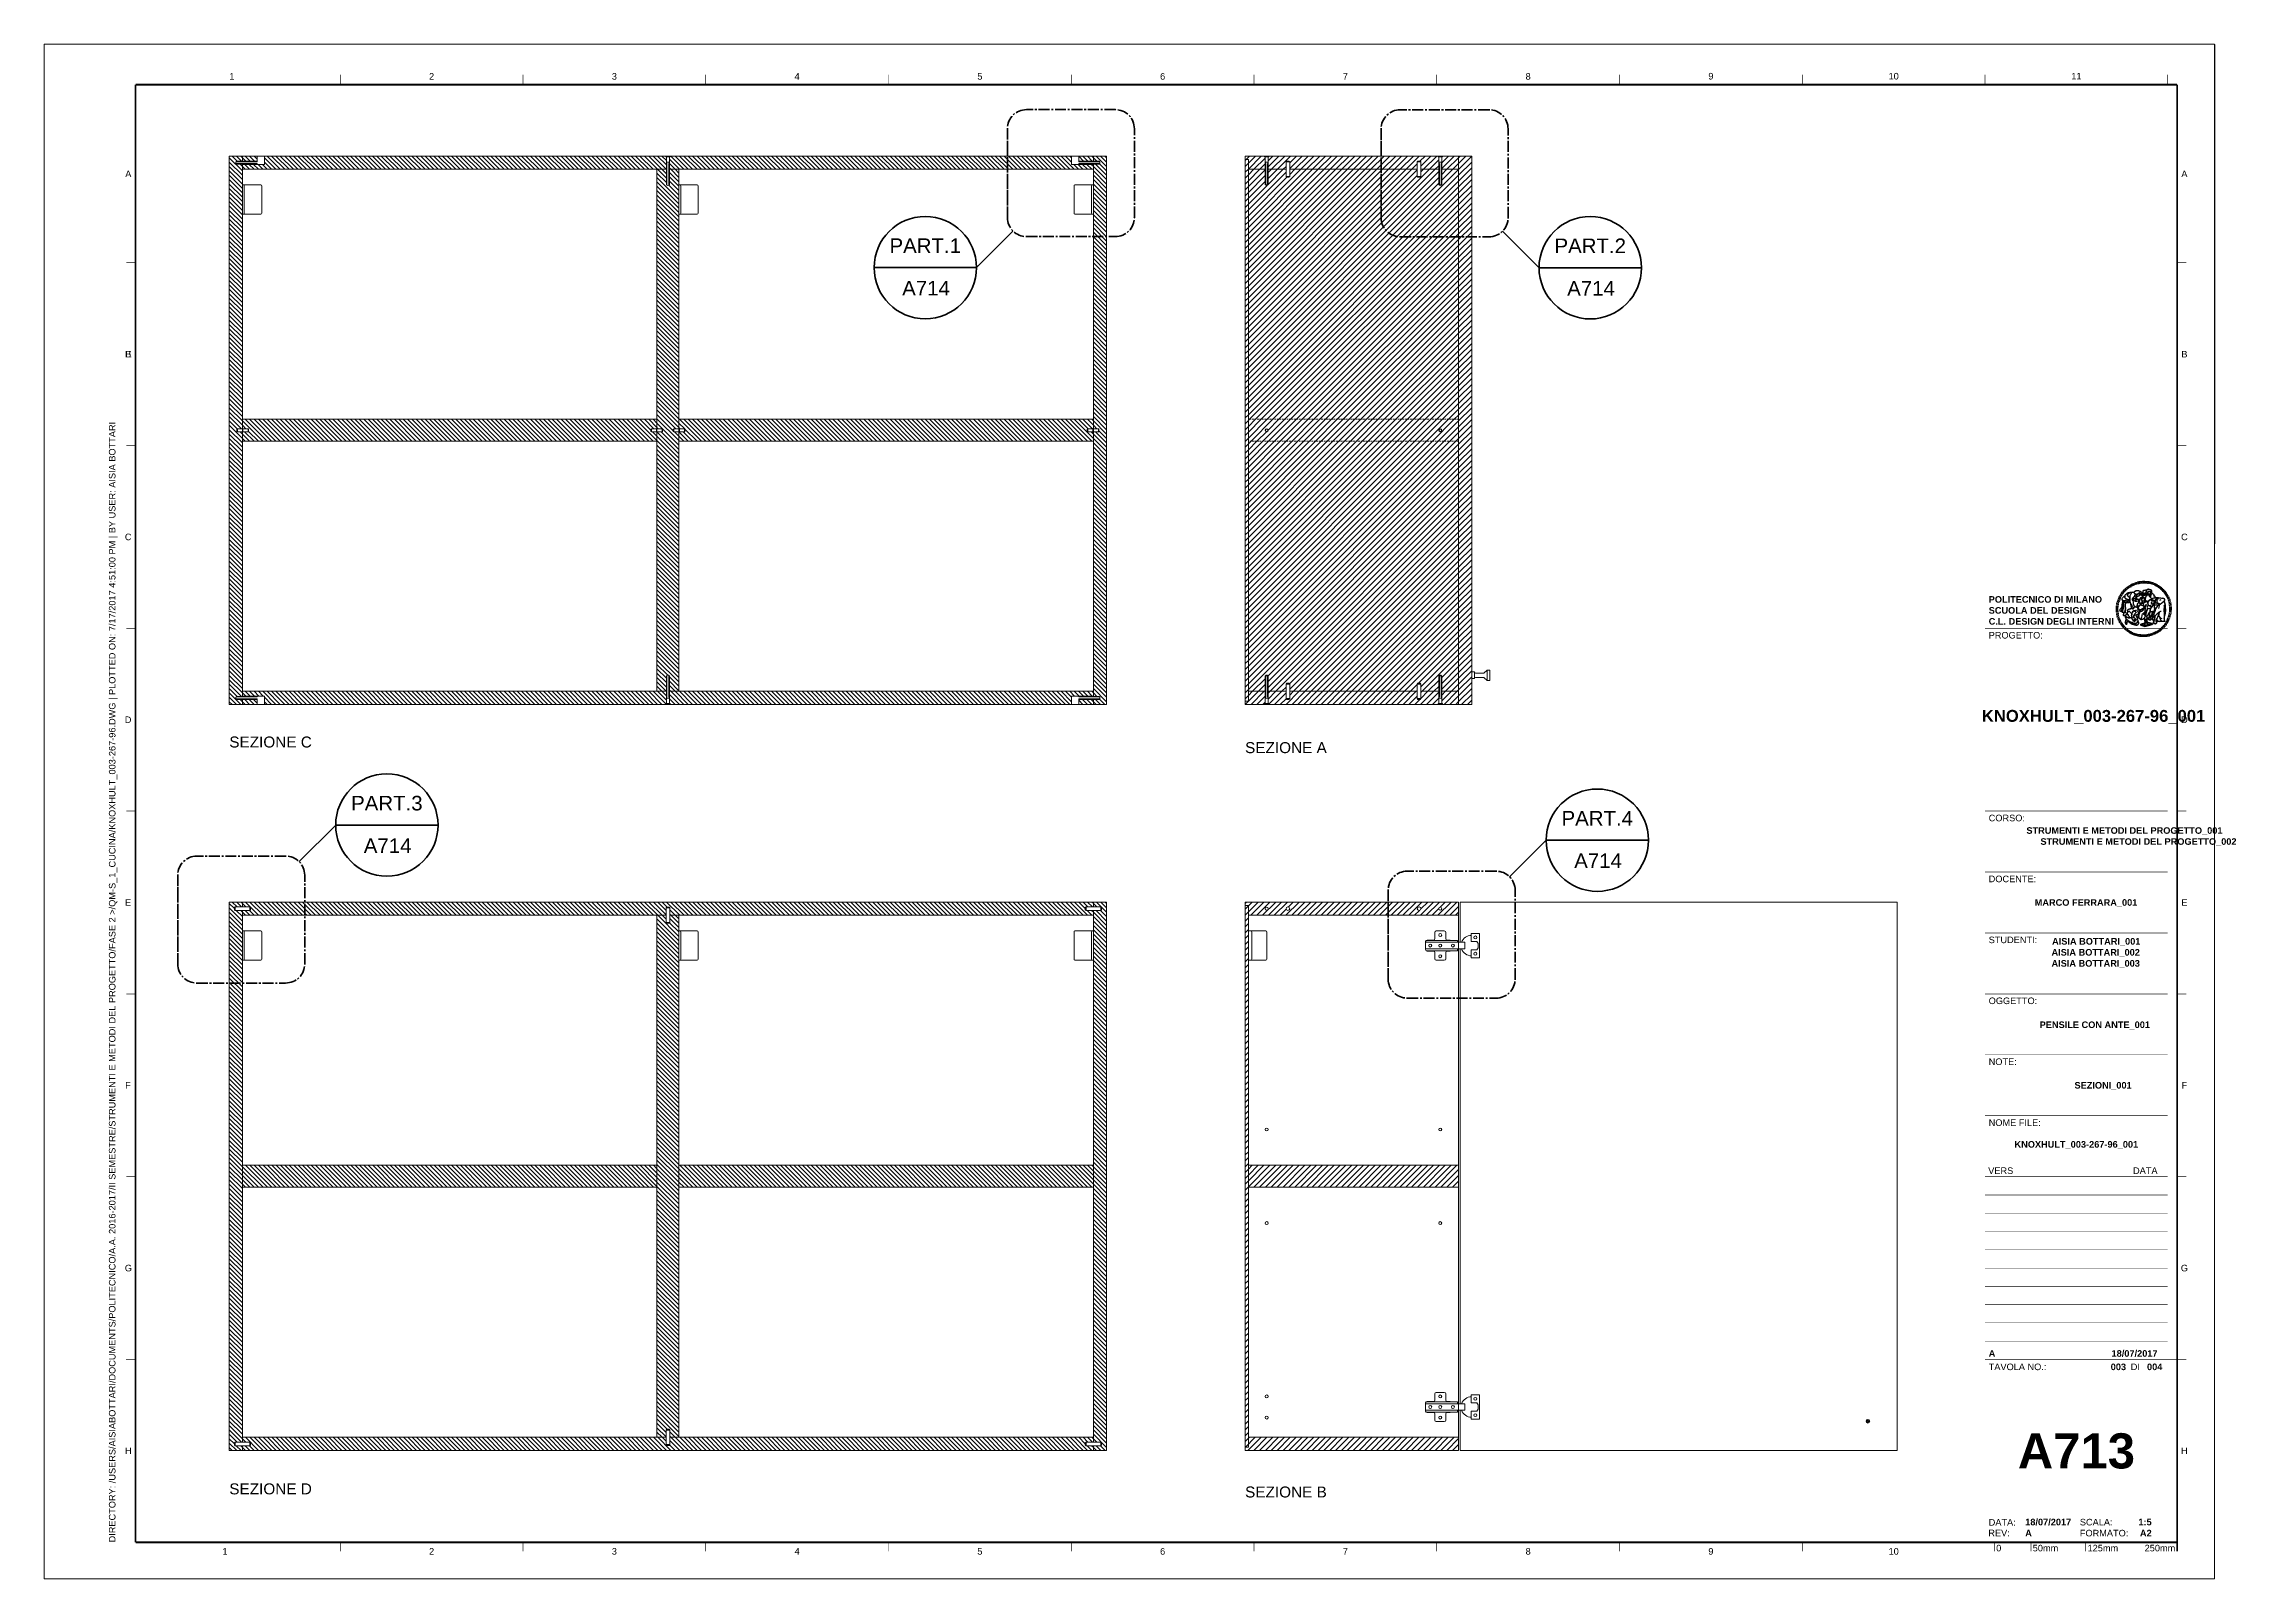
# Paper-space layout 'A713' of a CAD drawing. Header units: centimetres. Extents: x -1 to 599, y -1 to 419.
# The model-space entities are those that its viewports show. They can reach past a viewport. Long polylines and large blocks are cut down to what shows.
import ezdxf
from ezdxf.enums import TextEntityAlignment as Align

# ---------------------------------------------------------------- set-up
doc = ezdxf.new("R2010")
doc.units = ezdxf.units.CM
doc.linetypes.add('CENTER2', pattern=[1.125, 0.75, -0.125, 0.125, -0.125])
doc.linetypes.add('Linee Nascoste 2', pattern=[0.015, 0.01, -0.005])
doc.layers.get('0').update_dxf_attribs({"color": 5})
for name, color, linetype, lineweight in [('0_Num_Penna__5', 5, 'Continuous', 18), ('0_Num_Penna__6', 6, 'Continuous', 18), ('A-FURN_Num_Penna__252_Num_Penna__252_Num_Penna__3_Num_Penna__252_Num_Penna__252_Num_Penna__252_Num_Penna__252_Num_Penna__252_Num_Penna__252_Num_Penna__252_Num_Penna__252_Num_Penna__252_Num_Penna__252_Num_Penna__252_Num_Penna__5', 5, 'Continuous', 18), ('A-FURN_Num_Penna__252_Num_Penna__252_Num_Penna__3_Num_Penna__252_Num_Penna__252_Num_Penna__252_Num_Penna__252_Num_Penna__252_Num_Penna__252_Num_Penna__252_Num_Penna__252_Num_Penna__252_Num_Penna__252_Num_Penna__252_Num_Penna__6', 6, 'Continuous', 18), ('A-FURN_Num_Penna__252_Num_Penna__252_Num_Penna__3_Num_Penna__252_Num_Penna__252_Num_Penna__252_Num_Penna__252_Num_Penna__252_Num_Penna__252_Num_Penna__252_Num_Penna__252_Num_Penna__252_Num_Penna__252_Num_Penna__6_Num_Penna__6', 6, 'Continuous', 18), ('A-SECT A-MCUT', 7, 'Continuous', 35), ('A-SECT-PATT_Num_Penna__6_Num_Penna__6_Num_Penna__6_Num_Penna__6_Num_Penna__6_Num_Penna__6_Num_Penna__6_Num_Penna__6_Num_Penna__6_Num_Penna__6_Num_Penna__6_Num_Penna__6_Num_Penna__6_Num_Penna__6', 6, 'Continuous', 18), ('INFO_Num_Penna__2_Num_Penna__2_Num_Penna__2_Num_Penna__2_Num_Penna__5', 5, 'Continuous', 18), ('PDF _Geometria_Num_Penna__5', 5, 'Continuous', 18), ('PDF16_Geometry_Num_Penna__5_Num_Penna__5_Num_Penna__5_Num_Penna__5_Num_Penna__5_Num_Penna__5_Num_Penna__5_Num_Penna__5_Num_Penna__5_Num_Penna__5_Num_Penna__5_Num_Penna__5_Num_Penna__5_Num_Penna__5', 5, 'Continuous', 18), ('PDF16_Geometry_Num_Penna__6_Num_Penna__6_Num_Penna__6_Num_Penna__6_Num_Penna__6_Num_Penna__6_Num_Penna__6_Num_Penna__6_Num_Penna__6_Num_Penna__6_Num_Penna__6_Num_Penna__6_Num_Penna__6_Num_Penna__6', 6, 'Continuous', 18), ('PDF22_Geometry_Num_Penna__1_Num_Penna__255_Num_Penna__3_Num_Penna__3_Num_Penna__5', 5, 'Continuous', 18), ('PDF22_Geometry_Num_Penna__1_Num_Penna__255_Num_Penna__3_Num_Penna__3_Num_Penna__6', 6, 'Continuous', 18), ('PDF22_Geometry_Num_Penna__1_Num_Penna__255_Num_Penna__5_Num_Penna__5_Num_Penna__5', 5, 'Continuous', 18), ('PDF22_Geometry_Num_Penna__1_Num_Penna__255_Num_Penna__5_Num_Penna__5_Num_Penna__6', 6, 'Continuous', 18), ('PDF2_Geometry_Num_Penna__7_Num_Penna__7_Num_Penna__7_Num_Penna__7_Num_Penna__7_Num_Penna__7_Num_Penna__7_Num_Penna__5', 5, 'Continuous', 18), ('PDF2_Geometry_Num_Penna__7_Num_Penna__7_Num_Penna__7_Num_Penna__7_Num_Penna__7_Num_Penna__7_Num_Penna__7_Num_Penna__6', 6, 'Continuous', 18), ('PDF_Geometry_Num_Penna__7_Num_Penna__7_Num_Penna__3_Num_Penna__6_Num_Penna__6_Num_Penna__6_Num_Penna__6_Num_Penna__6_Num_Penna__6_Num_Penna__6_Num_Penna__6_Num_Penna__6_Num_Penna__6_Num_Penna__6', 6, 'Continuous', 18), ('VITE_Num_Penna__5', 5, 'Continuous', 18), ('VITE_Num_Penna__6', 6, 'Continuous', 18), ('viti_Num_Penna__5', 5, 'Continuous', 18), ('viti_Num_Penna__6', 6, 'Continuous', 18)]:
    doc.layers.add(name, color=color, linetype=linetype, lineweight=lineweight)
for name, color, linetype in [('G-ANNO-LOGO', 3, 'Continuous'), ('G-ANNO-TEXT', 3, 'Continuous'), ('G-ANNO-TTLB', 3, 'Continuous')]:
    doc.layers.add(name, color=color, linetype=linetype)
doc.layers.add('G-ANNO-NPLT', color=210, linetype='Continuous', plot=False)
doc.styles.add('ARIAL', font='Arial.ttf')
doc.styles.add('ARIAL-BOLD', font='Arial Bold.ttf')
doc.styles.add('E-ARIAL', font='Arial.ttf')
doc.styles.get("Standard").update_dxf_attribs({"font": 'Arial.ttf'})

psp = doc.layouts.new('A713')

# ---------------------------------------------------------------- texts
at = {"color": 3, "char_height": 3, "attachment_point": 1}
for s, insert in [('SEZIONE C', (49.93, 229.73)), ('SEZIONE A', (327.84, 228.19)), ('SEZIONE D', (49.93, 25.43)), ('SEZIONE B', (327.84, 24.58))]:
    psp.add_mtext_dynamic_manual_height_columns(s, width=109.8928, gutter_width=12.5, heights=[0], dxfattribs=dict(at, insert=insert))
at = {"layer": 'G-ANNO-TEXT', "style": 'ARIAL'}
for s, p in [('1', (50.63, 410.31)), ('2', (105.28, 410.31)), ('3', (155.28, 410.31)), ('4', (205.28, 410.31)), ('5', (255.28, 410.31)), ('6', (305.28, 410.31)), ('7', (355.28, 410.31)), ('8', (405.28, 410.31)), ('9', (455.28, 410.36)), ('10', (505.28, 410.36)), ('11', (555.28, 410.36)), ('A', (22.3, 383.64)), ('A', (584.82, 383.64)), ('B', (22.25, 334.33)), ('E', (22.37, 334.33)), ('B', (584.82, 334.33)), ('C', (22.27, 284.33)), ('C', (584.82, 284.33)), ('D', (22.24, 234.33)), ('D', (584.82, 234.33)), ('E', (22.24, 184.33)), ('E', (584.82, 184.33)), ('F', (22.21, 134.33)), ('F', (584.82, 134.33)), ('G', (22.32, 84.33)), ('G', (584.82, 84.33)), ('H', (22.3, 34.33)), ('H', (584.82, 34.33)), ('1', (48.77, 6.84)), ('2', (105.28, 6.84)), ('3', (155.28, 6.84)), ('4', (205.28, 6.84)), ('5', (255.28, 6.84)), ('6', (305.28, 6.84)), ('7', (355.28, 6.84)), ('8', (405.28, 6.84)), ('9', (455.28, 6.84)), ('10', (505.28, 6.84))]:
    psp.add_text(s, height=1.8, dxfattribs=at).set_placement(p, align=Align.MIDDLE_CENTER)
for s, p in [('PROGETTO:', (531.28, 258.34)), ('CORSO:', (531.28, 208.34)), ('DOCENTE:', (531.28, 191.68)), ('STUDENTI:', (531.28, 175.01)), ('OGGETTO:', (531.28, 158.34)), ('NOTE:', (531.28, 141.68)), ('NOME FILE:', (531.28, 125.01)), ('TAVOLA NO.:', (531.28, 58.21))]:
    psp.add_text(s, height=1.8, dxfattribs=at).set_placement(p, align=Align.TOP_LEFT)
for s, p in [('VERS', (531.15, 110.97)), ('DI', (570.14, 57.32)), ('REV:', (531.18, 11.87)), ('DATA:', (531.28, 14.77)), ('SCALA:', (556.22, 14.83)), ('FORMATO:', (556.22, 11.83))]:
    psp.add_text(s, height=1.8, dxfattribs=at).set_placement(p, align=Align.MIDDLE_LEFT)
at = {"layer": 'G-ANNO-TEXT'}
for s, style, p in [('DATA', 'ARIAL', (577.48, 110.97)), ('A2', 'ARIAL-BOLD', (575.87, 11.83))]:
    psp.add_text(s, height=1.8, dxfattribs=dict(at, style=style)).set_placement(p, align=Align.MIDDLE_RIGHT)
at = {"layer": 'G-ANNO-TEXT', "insert": (16.99, 9.28), "char_height": 1.8, "attachment_point": 1, "rotation": 90, "style": 'ARIAL'}
psp.add_mtext_dynamic_manual_height_columns('DIRECTORY: /USERS/AISIABOTTARI/DOCUMENTS/POLITECNICO/A.A. 2016-2017/II SEMESTRE/STRUMENTI E METODI DEL PROGETTO/FASE 2 >/QM-S_1_CUCINA/KNOXHULT_003-267-96.DWG | PLOTTED ON: 7/17/2017 4:51:00 PM | BY USER: AISIA BOTTARI', width=412.209, gutter_width=9, heights=[0], dxfattribs=at)
at = {"layer": 'G-ANNO-TEXT', "insert": (531.28, 260.31), "char_height": 1.8, "width": 56.8694, "attachment_point": 7, "style": 'ARIAL-BOLD'}
psp.add_mtext('POLITECNICO DI MILANO\\PSCUOLA DEL DESIGN\\PC.L. DESIGN DEGLI INTERNI', dxfattribs=at)
at = {"layer": 'G-ANNO-TEXT', "style": 'ARIAL-BOLD'}
for tag, p, s, height in [('KNOXHULT_003-267-96_001', (529.41, 233.75), 'KNOXHULT_003-267-96', 3.2533), ('AISIA BOTTARI_001', (548.62, 172.81), 'STUDENT 1', 1.8), ('AISIA BOTTARI_002', (548.47, 169.8), 'STUDENT 2', 1.8), ('AISIA BOTTARI_003', (548.47, 166.78), 'STUDENT 3', 1.8), ('PENSILE CON ANTE_001', (545.23, 149.99), 'DRAWING_TITLE', 1.8), ('SEZIONI_001', (554.75, 133.43), '-', 1.8), ('KNOXHULT_003-267-96_001', (538.35, 117.27), 'KNOXHULT_003-267-96.dwg', 1.8)]:
    psp.add_attdef(tag, p, s, height=height, dxfattribs=at)
at = {"layer": 'G-ANNO-TEXT', "style": 'ARIAL-BOLD', "flags": 2}
for tag, p, s in [('STRUMENTI E METODI DEL PROGETTO_001', (541.6, 203.12), 'STRUMENTI E METODI'), ('STRUMENTI E METODI DEL PROGETTO_002', (545.44, 200.11), 'DEL PROGETTO'), ('MARCO FERRARA_001', (543.87, 183.43), 'MARCO FERRARA')]:
    psp.add_attdef(tag, p, s, height=1.8, dxfattribs=at)
at = {"layer": 'G-ANNO-TEXT', "style": 'ARIAL-BOLD'}
for tag, text, p in [('A', 'A', (531.28, 60.97)), ('004', '999', (574.6, 57.31)), ('A', 'A', (541.27, 11.84)), ('18/07/2017', '18/07/2017', (541.27, 14.86))]:
    psp.add_attdef(tag, text=text, height=1.8, dxfattribs=at).set_placement(p, align=Align.MIDDLE_LEFT)
for tag, text, p in [('18/07/2017', 'YYYY.MM.DD', (577.48, 60.97)), ('003', '000', (568.86, 57.31)), ('1:5', '1:0000', (575.87, 14.86))]:
    psp.add_attdef(tag, text=text, height=1.8, dxfattribs=at).set_placement(p, align=Align.MIDDLE_RIGHT)
psp.add_attdef('A713', text='A000', height=9.6, dxfattribs=at).set_placement((555.28, 34.33), align=Align.MIDDLE_CENTER)

msp = doc.modelspace()

# ---------------------------------------------------------------- texts
at = {"color": 3, "style": 'ARIAL'}
for tag, p in [('PART.1', (-780.9744, -1452.6529)), ('PART.2', (-690.0076, -1452.6739)), ('PART.3', (-854.6236, -1528.899)), ('PART.4', (-689.0449, -1530.965))]:
    msp.add_attdef(tag, text='1', height=2, dxfattribs=at).set_placement(p, align=Align.TOP_CENTER)
for p in [(-784.1297, -1460.4672), (-693.1629, -1460.4882), (-857.779, -1536.7133), (-692.2002, -1538.7794)]:
    msp.add_attdef('A714', p, '', height=2, dxfattribs=at)

# ---------------------------------------------------------------- blocks, each defined once
blk = doc.blocks.new('logoPolimi')
for p, q in [((-1.41, 1.91), (-1.28, 1.74)), ((-1.32, 1.97), (-1.2, 1.8)), ((-1.22, 2.03), (-1.11, 1.85)), ((-1.13, 2.09), (-1.03, 1.9)), ((-1.03, 2.14), (-0.94, 1.95)), ((-0.93, 2.18), (-0.84, 1.99)), ((-0.83, 2.22), (-0.75, 2.03)), ((-0.72, 2.26), (-0.66, 2.06)), ((-0.61, 2.29), (-0.56, 2.09)), ((-0.51, 2.32), (-0.46, 2.11)), ((-0.4, 2.34), (-0.36, 2.13)), ((-0.29, 2.35), (-0.26, 2.14)), ((-0.18, 2.36), (-0.16, 2.15)), ((-0.07, 2.37), (-0.06, 2.16)), ((0.04, 2.37), (0.04, 2.16)), ((0.15, 2.36), (0.14, 2.16)), ((0.26, 2.36), (0.24, 2.15)), ((0.37, 2.34), (0.34, 2.13)), ((0.48, 2.32), (0.44, 2.12)), ((0.59, 2.3), (0.54, 2.09)), ((0.69, 2.27), (0.63, 2.07)), ((0.8, 2.23), (0.73, 2.03)), ((0.9, 2.19), (0.82, 2)), ((1, 2.15), (0.91, 1.96)), ((1.1, 2.1), (1, 1.91)), ((1.2, 2.04), (1.09, 1.86)), ((1.29, 1.99), (1.18, 1.81)), ((1.38, 1.92), (1.26, 1.75)), ((1.47, 1.86), (1.34, 1.69)), ((-2.37, 0.12), (-2.16, 0.11)), ((-2.37, 0.01), (-2.16, 0.01)), ((-2.36, 0.23), (-2.15, 0.21)), ((-2.35, 0.34), (-2.14, 0.31)), ((-2.33, 0.45), (-2.12, 0.41)), ((-2.3, 0.55), (-2.1, 0.51)), ((-2.28, 0.66), (-2.07, 0.6)), ((-2.24, 0.77), (-2.04, 0.7)), ((-2.2, 0.87), (-2.01, 0.79)), ((-2.16, 0.97), (-1.97, 0.89)), ((-2.11, 1.07), (-1.93, 0.98)), ((-2.06, 1.17), (-1.88, 1.07)), ((-2.01, 1.26), (-1.83, 1.15)), ((-1.94, 1.36), (-1.77, 1.24)), ((-1.88, 1.45), (-1.71, 1.32)), ((-1.84, 0.03), (-1.82, 0.35)), ((-1.81, 1.53), (-1.65, 1.4)), ((-1.74, 1.61), (-1.58, 1.47)), ((-1.73, 0.59), (-1.73, 0.59)), ((-1.73, 0.59), (-1.73, 0.59)), ((-1.66, 1.69), (-1.51, 1.54)), ((-1.65, 0.57), (-1.65, 0.57)), ((-1.59, 1.12), (-1.59, 1.12)), ((-1.58, 1.77), (-1.44, 1.61)), ((-1.51, 0.55), (-1.51, 0.55)), ((-1.51, 0.55), (-1.51, 0.55)), ((-1.49, 1.84), (-1.36, 1.68)), ((-1.31, 0.79), (-1.21, 0.75)), ((-1.21, 0.75), (-1.31, 0.79)), ((-1.21, 0.75), (-1.31, 0.79)), ((-1.21, 0.75), (-1.21, 0.75)), ((-1.21, 0.75), (-1.21, 0.75)), ((-1.19, 0.76), (-1.19, 0.76)), ((-1.19, 0.76), (-1.19, 0.76)), ((-1.17, 0.99), (-1.18, 0.99)), ((-1.18, 0.99), (-1.17, 0.99)), ((-1.16, 0.57), (-1.16, 0.57)), ((-1.16, 0.57), (-1.16, 0.57)), ((-1.1, 0.01), (-0.99, 0.06)), ((-0.99, 0.06), (-1.1, 0.01)), ((-0.99, 0.06), (-1.1, 0.01)), ((-0.99, 0.06), (-0.99, 0.06)), ((-0.99, 0.06), (-0.99, 0.06)), ((-0.97, 0.79), (-0.98, 0.79)), ((-0.89, 0.84), (-0.97, 0.79)), ((-0.97, 0.79), (-0.89, 0.84)), ((-0.96, 1.41), (-0.96, 1.41)), ((-0.96, 1.41), (-0.96, 1.41)), ((-0.89, 0.84), (-0.82, 0.87)), ((-0.82, 0.87), (-0.89, 0.84)), ((-0.89, 0.84), (-0.82, 0.87)), ((-0.88, 0.83), (-0.89, 0.84)), ((-0.85, 1.39), (-0.85, 1.39)), ((-0.85, 1.39), (-0.85, 1.39)), ((-0.84, 0.14), (-0.84, 0.14)), ((-0.77, 1.08), (-0.78, 1.08)), ((-0.78, 1.08), (-0.77, 1.08)), ((-0.61, 1.12), (-0.77, 1.08)), ((-0.77, 1.08), (-0.61, 1.12)), ((-0.77, 1.08), (-0.61, 1.12)), ((-0.75, 1.3), (-0.76, 1.29)), ((-0.76, 1.29), (-0.75, 1.3)), ((-0.65, 0.99), (-0.7, 0.96)), ((-0.69, 0.18), (-0.68, 0.18)), ((-0.66, 0.93), (-0.66, 0.93)), ((-0.66, 0.93), (-0.64, 0.93)), ((-0.66, 0.93), (-0.66, 0.93)), ((-0.66, 0.93), (-0.66, 0.93)), ((-0.63, 1.01), (-0.63, 1.01)), ((-0.63, 1.01), (-0.62, 1.01)), ((-0.63, 0.66), (-0.63, 0.66)), ((-0.6, 1.12), (-0.61, 1.12)), ((-0.61, 1.12), (-0.6, 1.12)), ((-0.61, 1.12), (-0.6, 1.12)), ((-0.61, 0.86), (-0.57, 0.85)), ((-0.57, 0.85), (-0.61, 0.86)), ((-0.61, 0.86), (-0.57, 0.85)), ((-0.53, 1.08), (-0.6, 1.12)), ((-0.6, 1.12), (-0.6, 1.11)), ((-0.6, 1.12), (-0.53, 1.08)), ((-0.57, 0.8), (-0.59, 0.8)), ((-0.57, 0.85), (-0.53, 0.84)), ((-0.57, 0.85), (-0.57, 0.85)), ((-0.57, 0.85), (-0.57, 0.85)), ((-0.57, 0.85), (-0.53, 0.84)), ((-0.56, 0.29), (-0.49, 0.48)), ((-0.56, 0.14), (-0.56, 0.29)), ((-0.5, 0.11), (-0.56, 0.14)), ((-0.53, 0.84), (-0.51, 0.84)), ((-0.53, 0.84), (-0.51, 0.84)), ((-0.53, 0.84), (-0.53, 0.84)), ((-0.51, 0.11), (-0.51, 0.11)), ((-0.51, 0.11), (-0.51, 0.11)), ((-0.34, 0.33), (-0.5, 0.11)), ((-0.49, 0.48), (-0.41, 0.55)), ((-0.42, 0.8), (-0.47, 0.79)), ((-0.42, 0.8), (-0.47, 0.79)), ((-0.47, 0.79), (-0.45, 0.76)), ((-0.47, 0.79), (-0.45, 0.76)), ((-0.45, 1.14), (-0.42, 1.11)), ((-0.42, 1.26), (-0.36, 1.22)), ((-0.41, 0.55), (-0.34, 0.49)), ((-0.4, 1.37), (-0.38, 1.38)), ((-0.39, 1.37), (-0.4, 1.37)), ((-0.35, 1.33), (-0.4, 1.37)), ((-0.39, 1.24), (-0.4, 1.23)), ((-0.38, 1.14), (-0.38, 1.14)), ((-0.34, 0.49), (-0.09, 0.48)), ((-0.16, 0.32), (-0.34, 0.33)), ((-0.14, 0.32), (-0.31, 0.34)), ((-0.28, 1.3), (-0.29, 1.3)), ((-0.28, 1.3), (-0.28, 1.3)), ((-0.16, 1.24), (-0.16, 1.25)), ((-0.16, 1.25), (-0.16, 1.25)), ((-0.16, 0.49), (-0.14, 0.64)), ((-0.06, 0.27), (-0.16, 0.32)), ((-0.1, 0.88), (-0.09, 0.87)), ((-0.08, 1.37), (-0.08, 1.38)), ((-0.08, 1.23), (-0.05, 1.21)), ((-0.05, 1.21), (-0.08, 1.23)), ((-0.08, 1.23), (-0.05, 1.21)), ((-0.03, 0.26), (-0.06, 0.27)), ((-0.05, 1.21), (-0.04, 1.21)), ((-0.04, 1.21), (-0.05, 1.21)), ((-0.04, 1.21), (-0.04, 1.21)), ((-0.04, 1.21), (-0.04, 1.21)), ((-0.04, 0.48), (-0.03, 0.26)), ((0.03, 1.15), (0.03, 1.15)), ((0.03, 0.66), (0.03, 0.67)), ((0.07, 0.58), (0.07, 0.57)), ((0.1, 1.18), (0.1, 1.18)), ((0.1, 0.84), (0.1, 0.84)), ((0.13, 1.32), (0.17, 1.19)), ((0.14, 0.71), (0.34, 0.65)), ((0.31, 0.56), (0.17, 0.63)), ((0.27, 1.61), (0.27, 1.61)), ((0.27, 1.61), (0.27, 1.61)), ((0.27, 1.61), (0.27, 1.61)), ((0.29, 1.29), (0.29, 1.29)), ((0.29, 1.29), (0.29, 1.29)), ((0.29, 1.29), (0.29, 1.29)), ((0.29, 1.29), (0.29, 1.29)), ((0.33, 0.49), (0.34, 0.49)), ((0.33, 0.03), (0.35, 0.03)), ((0.33, 0.03), (0.35, 0.03)), ((0.34, 0.65), (0.34, 0.64)), ((0.35, 0.03), (0.57, 0.06)), ((0.35, 0.03), (0.57, 0.06)), ((0.35, 0.03), (0.35, 0.03)), ((0.35, 0.03), (0.35, 0.03)), ((0.38, 1.36), (0.37, 1.35)), ((0.38, 0.34), (0.37, 0.34)), ((0.38, 0.34), (0.38, 0.34)), ((0.43, 0.67), (0.39, 0.64)), ((0.49, 1.05), (0.51, 1.13)), ((0.51, 1.13), (0.49, 1.05)), ((0.49, 1.05), (0.51, 1.13)), ((0.51, 1.31), (0.5, 1.29)), ((0.51, 1.13), (0.52, 1.23)), ((0.52, 1.23), (0.51, 1.23)), ((0.51, 1.23), (0.52, 1.23)), ((0.52, 1.23), (0.51, 1.13)), ((0.51, 1.13), (0.52, 1.23)), ((0.52, 1.24), (0.6, 1.37)), ((0.52, 1.23), (0.6, 1.36)), ((0.6, 1.36), (0.52, 1.23)), ((0.52, 1.23), (0.52, 1.23)), ((0.52, 1.23), (0.52, 1.24)), ((0.52, 1.23), (0.52, 1.23)), ((0.55, 1.07), (0.53, 1.06)), ((0.53, 1.04), (0.53, 1.06)), ((0.53, 1.05), (0.53, 1.04)), ((0.54, 0.3), (0.63, 0.32)), ((0.54, -0.08), (0.61, 0.06)), ((0.61, 0.06), (0.54, -0.08)), ((0.54, -0.08), (0.61, 0.06)), ((0.56, 0.19), (0.59, 0.21)), ((0.57, 1.07), (0.57, 1.07)), ((0.57, 1.07), (0.57, 1.07)), ((0.57, 1.07), (0.57, 1.07)), ((0.57, 1.07), (0.57, 1.07)), ((0.57, 1.07), (0.57, 1.07)), ((0.57, 1.07), (0.57, 1.07)), ((0.57, 1.07), (0.57, 1.07)), ((0.58, 0.3), (0.59, 0.29)), ((0.59, 0.78), (0.59, 0.79)), ((0.59, 0.79), (0.59, 0.79)), ((0.59, 0.79), (0.59, 0.79)), ((0.59, 0.79), (0.59, 0.78)), ((0.61, 0.06), (0.6, 0.07)), ((0.6, 0.07), (0.61, 0.06)), ((0.61, 0.06), (0.61, 0.07)), ((0.62, 0.21), (0.65, 0.22)), ((0.64, 1.37), (0.65, 1.37)), ((0.69, 0.86), (0.68, 0.86)), ((0.68, 0.86), (0.69, 0.86)), ((0.68, 0.76), (0.68, 0.76)), ((0.76, 0.26), (0.76, 0.26)), ((0.82, 0.35), (0.84, 0.36)), ((0.82, 0.35), (0.82, 0.35)), ((0.84, 0.36), (0.84, 0.37)), ((0.85, 0.34), (1.05, 0.35)), ((0.93, 1.05), (0.93, 1.05)), ((0.93, 1.05), (0.93, 1.05)), ((0.93, 1.05), (0.93, 1.04)), ((0.93, 1.05), (0.93, 1.05)), ((0.97, 0.66), (0.96, 0.66)), ((1.01, 0.97), (0.98, 0.96)), ((1.17, 0.96), (1.17, 0.95)), ((1.17, 0.95), (1.17, 0.95)), ((1.34, 0.37), (1.26, 0.04)), ((1.27, 0.37), (1.27, 0.38)), ((1.28, 0.95), (1.28, 0.95)), ((1.37, 0.73), (1.46, 0.81)), ((1.41, 0.4), (1.41, 0.41)), ((1.56, 1.79), (1.42, 1.63)), ((1.64, 1.71), (1.49, 1.56)), ((1.49, 0.9), (1.57, 0.92)), ((1.72, 1.63), (1.56, 1.49)), ((1.67, 0.6), (1.57, 0.53)), ((1.79, 1.55), (1.63, 1.41)), ((1.86, 1.47), (1.7, 1.34)), ((1.93, 1.38), (1.76, 1.26)), ((1.99, 1.29), (1.81, 1.17)), ((2.05, 1.19), (1.87, 1.09)), ((2.1, 1.1), (1.92, 1)), ((2.15, 1), (1.96, 0.91)), ((2.19, 0.9), (2, 0.82)), ((2.23, 0.79), (2.04, 0.72)), ((2.27, 0.69), (2.07, 0.63)), ((2.3, 0.58), (2.09, 0.53)), ((2.32, 0.47), (2.12, 0.43)), ((2.34, 0.37), (2.13, 0.33)), ((2.36, 0.26), (2.15, 0.23)), ((2.37, 0.15), (2.16, 0.13)), ((2.37, 0.04), (2.16, 0.03)), ((-2.37, -0.1), (-2.16, -0.09)), ((-2.36, -0.21), (-2.15, -0.19)), ((-2.35, -0.32), (-2.14, -0.29)), ((-2.33, -0.43), (-2.12, -0.39)), ((-2.31, -0.54), (-2.1, -0.49)), ((-2.28, -0.65), (-2.08, -0.59)), ((-2.25, -0.75), (-2.05, -0.69)), ((-2.21, -0.86), (-2.02, -0.78)), ((-2.17, -0.96), (-1.98, -0.87)), ((-2.12, -1.06), (-1.93, -0.96)), ((-2.07, -1.16), (-1.89, -1.05)), ((-2.04, -0.15), (-1.97, -0.2)), ((-2.01, -1.25), (-1.84, -1.14)), ((-1.95, -1.34), (-1.78, -1.22)), ((-1.89, -1.43), (-1.72, -1.31)), ((-1.82, -1.52), (-1.66, -1.38)), ((-1.75, -1.6), (-1.59, -1.46)), ((-1.67, -1.68), (-1.52, -1.53)), ((-1.58, -0.12), (-1.6, -0.18)), ((-1.6, -0.18), (-1.58, -0.28)), ((-1.57, -0.54), (-1.59, -0.54)), ((-1.59, -0.54), (-1.59, -0.54)), ((-1.59, -1.76), (-1.45, -1.6)), ((-1.56, -0.32), (-1.56, -0.31)), ((-1.56, -0.31), (-1.56, -0.31)), ((-1.53, -0.65), (-1.53, -0.65)), ((-1.53, -0.65), (-1.53, -0.65)), ((-1.51, -1.83), (-1.37, -1.67)), ((-1.48, -0.86), (-1.48, -0.85)), ((-1.42, -0.37), (-1.42, -0.37)), ((-1.42, -1.9), (-1.29, -1.73)), ((-1.38, -0.46), (-1.38, -0.46)), ((-1.33, -1.96), (-1.21, -1.79)), ((-1.31, -0.24), (-1.31, -0.23)), ((-1.31, -0.23), (-1.31, -0.24)), ((-1.24, -2.02), (-1.13, -1.84)), ((-1.23, -0.19), (-1.23, -0.19)), ((-1.23, -0.19), (-1.23, -0.19)), ((-1.23, -0.19), (-1.23, -0.19)), ((-1.23, -0.19), (-1.23, -0.19)), ((-1.01, -0.39), (-1.02, -0.39)), ((-1.02, -0.39), (-1.01, -0.39)), ((-1.02, -0.7), (-1.02, -0.7)), ((-1.02, -0.7), (-1.02, -0.7)), ((-1.02, -0.7), (-1.02, -0.7)), ((-0.79, -0.51), (-0.83, -0.58)), ((-0.83, -0.58), (-0.79, -0.51)), ((-0.83, -0.58), (-0.79, -0.51)), ((-0.78, -1.05), (-0.83, -0.94)), ((-0.83, -0.94), (-0.78, -1.05)), ((-0.83, -0.94), (-0.83, -0.94)), ((-0.83, -0.94), (-0.78, -1.05)), ((-0.82, -1.23), (-0.82, -1.23)), ((-0.82, -1.23), (-0.77, -1.23)), ((-0.77, -1.23), (-0.82, -1.23)), ((-0.82, -1.23), (-0.82, -1.23)), ((-0.77, -1.23), (-0.82, -1.23)), ((-0.75, -0.96), (-0.8, -0.89)), ((-0.8, -0.89), (-0.79, -0.92)), ((-0.79, -0.92), (-0.8, -0.89)), ((-0.8, -0.89), (-0.75, -0.96)), ((-0.79, -0.92), (-0.8, -0.89)), ((-0.8, -0.89), (-0.8, -0.89)), ((-0.8, -0.89), (-0.75, -0.96)), ((-0.79, -0.92), (-0.78, -0.95)), ((-0.78, -0.95), (-0.79, -0.92)), ((-0.78, -0.95), (-0.79, -0.92)), ((-0.77, -0.49), (-0.78, -0.48)), ((-0.78, -0.48), (-0.77, -0.49)), ((-0.78, -0.95), (-0.76, -1)), ((-0.76, -1), (-0.78, -0.95)), ((-0.76, -1), (-0.78, -0.95)), ((-0.71, -0.89), (-0.75, -0.87)), ((-0.75, -0.87), (-0.71, -0.89)), ((-0.75, -0.87), (-0.71, -0.89)), ((-0.72, -1.01), (-0.75, -0.96)), ((-0.75, -0.96), (-0.72, -1.01)), ((-0.75, -0.96), (-0.72, -1.01)), ((-0.64, -0.93), (-0.71, -0.89)), ((-0.71, -0.89), (-0.64, -0.93)), ((-0.71, -0.89), (-0.64, -0.93)), ((-0.66, -0.53), (-0.66, -0.53)), ((-0.66, -0.53), (-0.66, -0.53)), ((-0.66, -0.53), (-0.66, -0.53)), ((-0.39, -0.81), (-0.51, -0.69)), ((-0.51, -1.04), (-0.5, -1.04)), ((-0.48, -0.42), (-0.48, -0.42)), ((-0.48, -0.42), (-0.48, -0.42)), ((-0.48, -0.42), (-0.48, -0.42)), ((-0.41, -0.51), (-0.41, -0.51)), ((-0.38, -0.05), (-0.39, -0.12)), ((-0.39, -0.12), (-0.37, -0.1)), ((-0.35, -0.14), (-0.37, -0.08)), ((-0.37, -0.09), (-0.37, -0.09)), ((-0.33, -0.12), (-0.35, -0.14)), ((-0.32, -0.14), (-0.35, -0.14)), ((-0.35, -0.18), (-0.34, -0.22)), ((-0.34, -0.08), (-0.29, -0.16)), ((-0.34, -0.22), (-0.34, -0.22)), ((-0.27, -0.17), (-0.32, -0.14)), ((-0.25, -0.91), (-0.26, -0.9)), ((-0.26, -1.29), (0.1, -1.2)), ((0.1, -1.2), (-0.26, -1.29)), ((0.08, -1.4), (-0.26, -1.29)), ((-0.26, -1.29), (0.08, -1.4)), ((-0.26, -1.38), (-0.26, -1.29)), ((-0.26, -1.29), (-0.26, -1.29)), ((-0.26, -1.29), (-0.26, -1.38)), ((-0.26, -1.29), (0.08, -1.4)), ((-0.26, -1.29), (-0.26, -1.29)), ((0.08, -1.49), (-0.26, -1.38)), ((-0.26, -1.38), (0.09, -1.49)), ((-0.14, -0.15), (-0.16, -0.13)), ((-0.11, -0.04), (-0.12, -0.05)), ((-0.04, -0.41), (-0.01, -0.44)), ((-0.01, -0.44), (-0.04, -0.41)), ((-0.04, -0.41), (-0.01, -0.44)), ((0.07, -0.84), (0.07, -0.84)), ((0.07, -0.84), (0.07, -0.84)), ((0.1, -1.2), (0.08, -1.32)), ((0.08, -1.32), (0.13, -1.2)), ((0.08, -1.4), (0.72, -1.22)), ((0.72, -1.22), (0.08, -1.4)), ((0.08, -1.4), (0.72, -1.22)), ((0.72, -1.31), (0.08, -1.49)), ((0.08, -1.44), (0.08, -1.4)), ((0.08, -1.4), (0.08, -1.44)), ((0.08, -1.4), (0.08, -1.49)), ((0.08, -1.49), (0.08, -1.44)), ((0.08, -1.44), (0.08, -1.44)), ((0.08, -1.44), (0.08, -1.45)), ((0.08, -1.45), (0.08, -1.46)), ((0.08, -1.46), (0.08, -1.49)), ((0.1, -1.01), (0.09, -0.86)), ((0.1, -1.01), (0.09, -0.86)), ((0.09, -1.49), (0.72, -1.31)), ((0.1, -1.2), (0.12, -1.04)), ((0.12, -1.04), (0.1, -1.2)), ((0.13, -1.2), (0.1, -1.2)), ((0.1, -1.2), (0.13, -1.2)), ((0.13, -1.2), (0.1, -1.2)), ((0.1, -1.2), (0.1, -1.2)), ((0.11, -0.44), (0.11, -0.44)), ((0.11, -0.44), (0.11, -0.44)), ((0.12, -0.21), (0.12, -0.21)), ((0.12, -0.21), (0.12, -0.21)), ((0.12, -0.21), (0.12, -0.21)), ((0.12, -0.21), (0.12, -0.21)), ((0.12, -0.21), (0.12, -0.21)), ((0.12, -0.21), (0.12, -0.21)), ((0.12, -0.21), (0.12, -0.21)), ((0.12, -0.21), (0.12, -0.21)), ((0.12, -0.21), (0.12, -0.21)), ((0.12, -0.21), (0.12, -0.21)), ((0.12, -0.21), (0.12, -0.21)), ((0.12, -0.21), (0.12, -0.21)), ((0.12, -0.21), (0.12, -0.21)), ((0.12, -0.56), (0.14, -0.53)), ((0.14, -0.53), (0.12, -0.56)), ((0.12, -0.56), (0.14, -0.53)), ((0.12, -1.04), (0.12, -1.04)), ((0.12, -1.04), (0.12, -1.04)), ((0.12, -1.04), (0.12, -1.04)), ((0.21, -0.99), (0.13, -1.2)), ((0.13, -1.2), (0.21, -0.99)), ((0.36, -1.14), (0.13, -1.2)), ((0.13, -1.2), (0.26, -1.17)), ((0.14, -0.53), (0.16, -0.49)), ((0.16, -0.49), (0.14, -0.53)), ((0.14, -0.53), (0.16, -0.49)), ((0.16, -0.49), (0.16, -0.49)), ((0.16, -0.49), (0.16, -0.49)), ((0.28, -1.19), (0.21, -0.99)), ((0.21, -0.99), (0.31, -1.27)), ((0.24, -0.17), (0.24, -0.16)), ((0.24, -0.16), (0.24, -0.17)), ((0.25, -0.84), (0.25, -0.88)), ((0.25, -0.88), (0.25, -0.84)), ((0.25, -0.88), (0.25, -0.84)), ((0.25, -0.88), (0.29, -1.17)), ((0.26, -0.88), (0.25, -0.88)), ((0.31, -1.27), (0.25, -0.88)), ((0.26, -1.17), (0.28, -1.16)), ((0.28, -1.16), (0.36, -1.14)), ((0.29, -1.17), (0.28, -1.19)), ((0.36, -1.14), (0.72, -1.22)), ((0.72, -1.22), (0.36, -1.14)), ((0.49, -0.31), (0.49, -0.31)), ((0.49, -0.31), (0.49, -0.31)), ((0.5, -0.27), (0.5, -0.27)), ((0.51, -0.27), (0.51, -0.27)), ((0.72, -0.81), (0.75, -0.89)), ((0.72, -1.22), (0.72, -1.31)), ((0.72, -1.31), (0.72, -1.22)), ((0.74, -0.23), (0.74, -0.23)), ((0.74, -0.23), (0.75, -0.24)), ((0.75, -0.23), (0.75, -0.23)), ((0.86, -0.25), (0.82, -0.34)), ((0.87, -0.22), (0.86, -0.23)), ((0.87, -0.22), (0.86, -0.25)), ((0.96, -0.58), (0.96, -0.57)), ((1.05, -1.05), (1.04, -1.05)), ((1.28, -2), (1.17, -1.82)), ((1.37, -1.93), (1.25, -1.76)), ((1.31, -0.27), (1.3, -0.26)), ((1.3, -0.26), (1.3, -0.26)), ((1.3, -0.26), (1.3, -0.26)), ((1.3, -0.26), (1.31, -0.27)), ((1.3, -0.26), (1.3, -0.26)), ((1.46, -1.87), (1.33, -1.7)), ((1.54, -1.8), (1.41, -1.64)), ((1.63, -1.72), (1.48, -1.57)), ((1.71, -1.65), (1.55, -1.5)), ((1.78, -1.57), (1.62, -1.43)), ((1.85, -1.48), (1.69, -1.35)), ((1.92, -1.39), (1.75, -1.27)), ((1.98, -1.3), (1.81, -1.19)), ((2.04, -1.21), (1.86, -1.1)), ((2.09, -1.11), (1.91, -1.01)), ((2.14, -1.01), (1.95, -0.92)), ((2.19, -0.91), (1.99, -0.83)), ((2.23, -0.81), (2.03, -0.74)), ((2.26, -0.7), (2.06, -0.64)), ((2.29, -0.6), (2.09, -0.55)), ((2.32, -0.49), (2.11, -0.45)), ((2.34, -0.38), (2.13, -0.35)), ((2.35, -0.27), (2.15, -0.25)), ((2.37, -0.08), (2.16, -0.07)), ((2.36, -0.16), (2.16, -0.15)), ((-1.14, -2.08), (-1.04, -1.89)), ((-1.04, -2.13), (-0.95, -1.94)), ((-0.94, -2.18), (-0.86, -1.98)), ((-0.84, -2.22), (-0.77, -2.02)), ((-0.74, -2.25), (-0.67, -2.05)), ((-0.63, -2.29), (-0.57, -2.08)), ((-0.52, -2.31), (-0.48, -2.11)), ((-0.42, -2.33), (-0.38, -2.13)), ((-0.31, -2.35), (-0.28, -2.14)), ((-0.2, -2.36), (-0.18, -2.15)), ((-0.09, -2.37), (-0.08, -2.16)), ((0.03, -2.37), (0.02, -2.16)), ((0.14, -2.37), (0.12, -2.16)), ((0.25, -2.36), (0.22, -2.15)), ((0.35, -2.34), (0.32, -2.14)), ((0.46, -2.32), (0.42, -2.12)), ((0.57, -2.3), (0.52, -2.1)), ((0.68, -2.27), (0.62, -2.07)), ((0.78, -2.24), (0.71, -2.04)), ((0.89, -2.2), (0.81, -2)), ((0.99, -2.15), (0.9, -1.96)), ((1.09, -2.11), (0.99, -1.92)), ((1.19, -2.05), (1.08, -1.87))]:
    blk.add_line(p, q)
for points in [[(-1.9, 0.12), (-1.94, 0.02), (-2.05, -0.09), (-2.05, -0.09)], [(-1.86, 0.38), (-1.86, 0.38), (-1.87, 0.19), (-1.9, 0.12)], [(-1.76, 0.6), (-1.76, 0.6), (-1.84, 0.57), (-1.86, 0.38)], [(-1.86, -0.04), (-1.84, 0.02), (-1.84, 0.03), (-1.84, 0.03)], [(-1.82, 0.78), (-1.83, 0.8), (-1.85, 0.86), (-1.83, 0.88)], [(-1.82, 0.78), (-1.83, 0.8), (-1.85, 0.86), (-1.83, 0.88)], [(-1.83, 0.88), (-1.81, 0.9), (-1.76, 0.96), (-1.76, 0.96)], [(-1.83, 0.88), (-1.81, 0.9), (-1.76, 0.96), (-1.76, 0.96)], [(-1.76, 0.6), (-1.83, 0.7), (-1.78, 0.74), (-1.78, 0.74)], [(-1.78, 0.74), (-1.79, 0.74), (-1.83, 0.7), (-1.76, 0.6)], [(-1.78, 0.74), (-1.8, 0.76), (-1.81, 0.78), (-1.82, 0.78)], [(-1.78, 0.74), (-1.8, 0.76), (-1.81, 0.78), (-1.82, 0.78)], [(-1.82, 0.35), (-1.81, 0.5), (-1.73, 0.59), (-1.73, 0.59)], [(-1.82, -0.19), (-1.73, -0.07), (-1.75, 0.14), (-1.75, 0.3)], [(-1.75, 0.33), (-1.75, 0.17), (-1.73, -0.05), (-1.8, -0.17)], [(-1.78, 0.74), (-1.75, 0.72), (-1.72, 0.69), (-1.68, 0.7)], [(-1.68, 0.7), (-1.72, 0.69), (-1.75, 0.72), (-1.78, 0.74)], [(-1.68, 0.7), (-1.72, 0.69), (-1.75, 0.72), (-1.78, 0.74)], [(-1.78, 0.74), (-1.78, 0.74), (-1.78, 0.74), (-1.78, 0.74)], [(-1.76, 0.96), (-1.68, 1.1), (-1.59, 1.12), (-1.59, 1.12)], [(-1.76, 0.96), (-1.68, 1.1), (-1.6, 1.12), (-1.6, 1.12)], [(-1.73, 0.59), (-1.74, 0.59), (-1.75, 0.6), (-1.76, 0.6)], [(-1.73, 0.59), (-1.74, 0.59), (-1.75, 0.6), (-1.76, 0.6)], [(-1.75, 0.3), (-1.76, 0.47), (-1.65, 0.57), (-1.65, 0.57)], [(-1.65, 0.57), (-1.65, 0.57), (-1.76, 0.5), (-1.75, 0.33)], [(-1.65, 0.57), (-1.68, 0.58), (-1.7, 0.58), (-1.73, 0.59)], [(-1.65, 0.57), (-1.68, 0.58), (-1.7, 0.58), (-1.73, 0.59)], [(-1.5, 0.71), (-1.53, 0.74), (-1.61, 0.71), (-1.68, 0.7)], [(-1.68, 0.7), (-1.61, 0.71), (-1.53, 0.73), (-1.5, 0.71)], [(-1.5, 0.71), (-1.53, 0.73), (-1.61, 0.71), (-1.68, 0.7)], [(-1.51, 0.55), (-1.56, 0.56), (-1.61, 0.56), (-1.65, 0.57)], [(-1.65, 0.57), (-1.61, 0.56), (-1.56, 0.56), (-1.51, 0.55)], [(-1.51, 0.55), (-1.56, 0.56), (-1.61, 0.56), (-1.65, 0.57)], [(-1.59, 1.12), (-1.6, 1.06), (-1.61, 0.99), (-1.61, 0.97)], [(-1.61, 0.97), (-1.61, 0.99), (-1.6, 1.06), (-1.59, 1.12)], [(-1.61, 0.97), (-1.61, 0.99), (-1.6, 1.06), (-1.59, 1.12)], [(-1.61, 0.97), (-1.61, 0.95), (-1.56, 0.88), (-1.54, 0.87)], [(-1.54, 0.87), (-1.56, 0.88), (-1.61, 0.95), (-1.61, 0.97)], [(-1.54, 0.87), (-1.56, 0.88), (-1.61, 0.96), (-1.61, 0.97)], [(-1.59, 1.12), (-1.59, 1.13), (-1.59, 1.15), (-1.58, 1.16)], [(-1.59, 1.12), (-1.59, 1.13), (-1.59, 1.15), (-1.58, 1.16)], [(-1.58, 1.16), (-1.57, 1.21), (-1.52, 1.23), (-1.49, 1.25)], [(-1.58, 1.16), (-1.57, 1.21), (-1.52, 1.23), (-1.49, 1.25)], [(-1.58, 0.36), (-1.58, 0.48), (-1.51, 0.55), (-1.51, 0.55)], [(-1.51, 0.55), (-1.51, 0.55), (-1.58, 0.48), (-1.58, 0.36)], [(-1.51, 0.55), (-1.51, 0.55), (-1.58, 0.48), (-1.58, 0.36)], [(-1.55, 0.04), (-1.55, 0.08), (-1.58, 0.25), (-1.58, 0.36)], [(-1.58, 0.36), (-1.58, 0.25), (-1.55, 0.08), (-1.55, 0.04)], [(-1.58, 0.36), (-1.58, 0.25), (-1.55, 0.08), (-1.55, 0.04)], [(-1.58, -0.12), (-1.57, -0.06), (-1.55, 0.02), (-1.55, 0.04)], [(-1.55, 0.04), (-1.55, 0.02), (-1.57, -0.06), (-1.58, -0.12)], [(-1.55, 0.04), (-1.55, 0.02), (-1.56, -0.04), (-1.57, -0.1)], [(-1.54, 0.87), (-1.52, 0.85), (-1.47, 0.83), (-1.44, 0.83)], [(-1.44, 0.83), (-1.47, 0.83), (-1.52, 0.85), (-1.54, 0.87)], [(-1.45, 0.83), (-1.47, 0.83), (-1.52, 0.85), (-1.54, 0.87)], [(-1.51, 0.55), (-1.33, 0.54), (-1.16, 0.57), (-1.16, 0.57)], [(-1.16, 0.57), (-1.16, 0.57), (-1.33, 0.54), (-1.51, 0.55)], [(-1.16, 0.57), (-1.16, 0.57), (-1.33, 0.54), (-1.51, 0.55)], [(-1.5, 0.71), (-1.46, 0.68), (-1.4, 0.62), (-1.33, 0.66)], [(-1.33, 0.66), (-1.4, 0.62), (-1.46, 0.68), (-1.5, 0.71)], [(-1.33, 0.66), (-1.4, 0.62), (-1.46, 0.68), (-1.5, 0.71)], [(-1.49, 1.25), (-1.46, 1.26), (-1.42, 1.33), (-1.39, 1.36)], [(-1.49, 1.25), (-1.46, 1.27), (-1.43, 1.34), (-1.39, 1.36)], [(-1.31, 0.79), (-1.33, 0.79), (-1.42, 0.83), (-1.45, 0.83)], [(-1.44, 0.83), (-1.42, 0.83), (-1.33, 0.79), (-1.31, 0.79)], [(-1.31, 0.79), (-1.33, 0.79), (-1.42, 0.83), (-1.44, 0.83)], [(-1.35, 1.1), (-1.4, 1.17), (-1.36, 1.23), (-1.29, 1.31)], [(-1.29, 1.31), (-1.36, 1.23), (-1.4, 1.17), (-1.35, 1.1)], [(-1.35, 1.1), (-1.4, 1.17), (-1.36, 1.23), (-1.29, 1.31)], [(-1.39, 1.36), (-1.35, 1.38), (-1.26, 1.4), (-1.19, 1.41)], [(-1.39, 1.36), (-1.35, 1.38), (-1.26, 1.4), (-1.19, 1.41)], [(-1.18, 0.99), (-1.24, 0.97), (-1.3, 1.03), (-1.35, 1.1)], [(-1.35, 1.1), (-1.3, 1.03), (-1.24, 0.97), (-1.18, 0.99)], [(-1.18, 1), (-1.24, 0.97), (-1.3, 1.03), (-1.35, 1.1)], [(-1.33, 0.66), (-1.28, 0.7), (-1.23, 0.73), (-1.21, 0.75)], [(-1.21, 0.75), (-1.23, 0.73), (-1.28, 0.7), (-1.33, 0.66)], [(-1.21, 0.75), (-1.23, 0.73), (-1.28, 0.7), (-1.33, 0.66)], [(-1.29, 1.31), (-1.22, 1.39), (-1.01, 1.41), (-0.96, 1.41)], [(-0.96, 1.41), (-1.01, 1.41), (-1.22, 1.39), (-1.29, 1.31)], [(-1.29, 1.31), (-1.22, 1.39), (-1.01, 1.41), (-0.96, 1.41)], [(-1.24, -0.02), (-1.21, -0.01), (-1.1, 0.01), (-1.1, 0.01)], [(-1.1, 0.01), (-1.1, 0.01), (-1.21, -0.01), (-1.24, -0.02)], [(-1.1, 0.01), (-1.1, 0.01), (-1.21, -0.01), (-1.24, -0.02)], [(-1.21, 0.75), (-1.2, 0.75), (-1.19, 0.76), (-1.19, 0.76)], [(-1.19, 0.76), (-1.19, 0.76), (-1.2, 0.75), (-1.21, 0.75)], [(-1.19, 0.76), (-1.19, 0.76), (-1.2, 0.76), (-1.21, 0.75)], [(-1.19, 1.41), (-1.11, 1.43), (-0.97, 1.41), (-0.97, 1.41)], [(-1.19, 1.41), (-1.12, 1.43), (-0.98, 1.41), (-0.98, 1.41)], [(-1.19, 0.76), (-1.19, 0.77), (-1.18, 0.78), (-1.18, 0.79)], [(-1.18, 0.79), (-1.18, 0.78), (-1.19, 0.77), (-1.19, 0.76)], [(-1.19, 0.76), (-1.19, 0.77), (-1.19, 0.78), (-1.18, 0.79)], [(-1.18, 0.68), (-1.18, 0.68), (-1.19, 0.71), (-1.19, 0.76)], [(-1.19, 0.76), (-1.19, 0.71), (-1.18, 0.68), (-1.18, 0.68)], [(-1.18, 0.68), (-1.18, 0.68), (-1.19, 0.71), (-1.19, 0.76)], [(-1.18, 0.97), (-1.18, 0.97), (-1.18, 0.98), (-1.17, 0.99)], [(-1.17, 0.99), (-1.18, 0.98), (-1.18, 0.97), (-1.18, 0.97)], [(-1.18, 0.97), (-1.18, 0.97), (-1.18, 0.98), (-1.17, 0.99)], [(-1.18, 0.79), (-1.17, 0.86), (-1.18, 0.95), (-1.18, 0.97)], [(-1.18, 0.97), (-1.18, 0.95), (-1.17, 0.86), (-1.18, 0.79)], [(-1.18, 0.79), (-1.17, 0.86), (-1.18, 0.95), (-1.18, 0.97)], [(-1.16, 0.57), (-1.17, 0.6), (-1.18, 0.64), (-1.18, 0.68)], [(-1.18, 0.68), (-1.18, 0.64), (-1.17, 0.6), (-1.16, 0.57)], [(-1.16, 0.57), (-1.17, 0.6), (-1.18, 0.64), (-1.18, 0.68)], [(-1.17, 0.99), (-1.17, 1.03), (-1.16, 1.09), (-1.14, 1.13)], [(-1.09, 0.42), (-1.1, 0.44), (-1.14, 0.48), (-1.16, 0.57)], [(-1.16, 0.57), (-1.14, 0.48), (-1.1, 0.44), (-1.09, 0.42)], [(-1.09, 0.42), (-1.1, 0.44), (-1.14, 0.48), (-1.16, 0.57)], [(-1.14, 1.13), (-1.12, 1.18), (-1.05, 1.31), (-1.05, 1.31)], [(-1.12, 0.46), (-1.12, 0.46), (-1.13, 0.38), (-1.11, 0.26)], [(-1.11, 0.26), (-1.08, 0.14), (-1.05, 0.03), (-1.05, 0.03)], [(-1.02, 0.32), (-1.02, 0.32), (-1.08, 0.4), (-1.09, 0.42)], [(-1.09, 0.42), (-1.08, 0.4), (-1.02, 0.32), (-1.02, 0.32)], [(-1.02, 0.32), (-1.02, 0.32), (-1.08, 0.4), (-1.09, 0.42)], [(-0.98, 0.2), (-0.98, 0.21), (-1.02, 0.32), (-1.02, 0.32)], [(-1.02, 0.32), (-1.02, 0.32), (-0.98, 0.21), (-0.98, 0.2)], [(-0.98, 0.2), (-0.98, 0.21), (-1.02, 0.32), (-1.02, 0.32)], [(-1.01, 0.12), (-1, 0.16), (-0.98, 0.19), (-0.98, 0.2)], [(-0.98, 0.2), (-0.98, 0.19), (-1, 0.16), (-1.01, 0.12)], [(-1.01, 0.12), (-1, 0.16), (-0.98, 0.19), (-0.98, 0.2)], [(-0.99, 0.06), (-1, 0.07), (-1.01, 0.1), (-1.01, 0.12)], [(-1.01, 0.12), (-1.01, 0.1), (-1, 0.07), (-0.99, 0.06)], [(-0.99, 0.06), (-1, 0.07), (-1.01, 0.1), (-1.01, 0.12)], [(-0.99, 0.06), (-0.99, 0.06), (-0.99, 0.06), (-0.98, 0.05)], [(-0.98, 0.05), (-0.99, 0.06), (-0.99, 0.06), (-0.99, 0.06)], [(-0.99, 0.05), (-0.99, 0.06), (-0.99, 0.06), (-0.99, 0.06)], [(-0.95, 0.02), (-0.96, 0.03), (-0.97, 0.04), (-0.99, 0.05)], [(-0.98, 1.41), (-0.98, 1.41), (-0.97, 1.41), (-0.96, 1.41)], [(-0.98, 0.81), (-0.94, 0.85), (-0.92, 0.93), (-0.91, 0.97)], [(-0.91, 0.97), (-0.92, 0.93), (-0.94, 0.85), (-0.98, 0.81)], [(-0.91, 0.97), (-0.92, 0.93), (-0.94, 0.85), (-0.98, 0.81)], [(-0.98, 0.79), (-0.98, 0.81), (-0.98, 0.81), (-0.98, 0.81)], [(-0.98, 0.81), (-0.98, 0.81), (-0.98, 0.81), (-0.98, 0.79)], [(-0.98, 0.81), (-0.98, 0.81), (-0.98, 0.81), (-0.98, 0.79)], [(-0.98, 0.79), (-0.98, 0.79), (-0.98, 0.78), (-0.97, 0.77)], [(-0.98, 0.79), (-0.98, 0.79), (-0.98, 0.78), (-0.97, 0.77)], [(-0.98, 0.05), (-0.97, 0.04), (-0.96, 0.03), (-0.95, 0.02)], [(-0.95, 0.02), (-0.96, 0.03), (-0.97, 0.04), (-0.98, 0.05)], [(-0.97, 1.41), (-0.97, 1.41), (-0.97, 1.41), (-0.96, 1.41)], [(-0.97, 0.77), (-0.96, 0.74), (-0.91, 0.64), (-0.91, 0.57)], [(-0.97, 0.77), (-0.96, 0.74), (-0.91, 0.64), (-0.91, 0.57)], [(-0.96, 1.41), (-0.94, 1.41), (-0.9, 1.41), (-0.85, 1.39)], [(-0.96, 1.41), (-0.94, 1.41), (-0.9, 1.41), (-0.85, 1.39)], [(-0.95, 0.02), (-0.94, 0.01), (-0.92, 0.01), (-0.9, 0.01)], [(-0.9, 0.01), (-0.92, 0.01), (-0.94, 0.01), (-0.95, 0.02)], [(-0.91, 0.01), (-0.92, 0.01), (-0.94, 0.01), (-0.95, 0.02)], [(-0.91, 0.97), (-0.89, 1), (-0.87, 1.01), (-0.84, 1.02)], [(-0.84, 1.02), (-0.87, 1.01), (-0.89, 1), (-0.91, 0.97)], [(-0.84, 1.02), (-0.87, 1.01), (-0.89, 1.01), (-0.91, 0.97)], [(-0.91, 0.57), (-0.91, 0.5), (-0.9, 0.43), (-0.88, 0.37)], [(-0.91, 0.57), (-0.91, 0.5), (-0.9, 0.43), (-0.88, 0.37)], [(-0.87, 0.03), (-0.87, 0.03), (-0.89, 0.01), (-0.91, 0.01)], [(-0.9, 0.01), (-0.89, 0.01), (-0.87, 0.03), (-0.87, 0.03)], [(-0.87, 0.03), (-0.87, 0.03), (-0.89, 0.01), (-0.9, 0.01)], [(-0.88, 0.84), (-0.88, 0.84), (-0.89, 0.79), (-0.88, 0.77)], [(-0.88, 0.77), (-0.89, 0.79), (-0.88, 0.83), (-0.88, 0.83)], [(-0.74, 0.66), (-0.85, 0.67), (-0.88, 0.77), (-0.88, 0.77)], [(-0.88, 0.77), (-0.88, 0.77), (-0.85, 0.67), (-0.74, 0.66)], [(-0.88, 0.37), (-0.86, 0.32), (-0.83, 0.25), (-0.82, 0.25)], [(-0.88, 0.37), (-0.86, 0.32), (-0.83, 0.25), (-0.82, 0.25)], [(-0.87, 0.03), (-0.86, 0.03), (-0.86, 0.05), (-0.86, 0.06)], [(-0.86, 0.06), (-0.86, 0.05), (-0.86, 0.03), (-0.87, 0.03)], [(-0.86, 0.06), (-0.86, 0.05), (-0.86, 0.03), (-0.87, 0.03)], [(-0.85, 1.39), (-0.86, 1.42), (-0.8, 1.45), (-0.8, 1.46)], [(-0.85, 1.39), (-0.86, 1.42), (-0.83, 1.44), (-0.82, 1.45)], [(-0.86, 0.06), (-0.86, 0.07), (-0.86, 0.1), (-0.85, 0.11)], [(-0.85, 0.11), (-0.86, 0.1), (-0.86, 0.07), (-0.86, 0.06)], [(-0.85, 0.11), (-0.86, 0.1), (-0.86, 0.07), (-0.86, 0.06)], [(-0.81, 1.36), (-0.83, 1.37), (-0.84, 1.38), (-0.85, 1.39)], [(-0.85, 1.39), (-0.84, 1.38), (-0.83, 1.37), (-0.81, 1.36)], [(-0.85, 1.39), (-0.84, 1.38), (-0.83, 1.37), (-0.81, 1.36)], [(-0.85, 0.11), (-0.85, 0.12), (-0.84, 0.14), (-0.84, 0.14)], [(-0.84, 0.14), (-0.84, 0.14), (-0.85, 0.12), (-0.85, 0.11)], [(-0.84, 0.14), (-0.84, 0.14), (-0.85, 0.12), (-0.85, 0.11)], [(-0.84, 1.02), (-0.83, 1.03), (-0.81, 1.05), (-0.78, 1.08)], [(-0.78, 1.08), (-0.81, 1.05), (-0.83, 1.03), (-0.84, 1.02)], [(-0.78, 1.08), (-0.81, 1.05), (-0.83, 1.03), (-0.84, 1.02)], [(-0.84, 0.14), (-0.83, 0.15), (-0.81, 0.16), (-0.81, 0.16)], [(-0.81, 0.16), (-0.81, 0.16), (-0.83, 0.15), (-0.84, 0.14)], [(-0.81, 0.16), (-0.81, 0.16), (-0.84, 0.15), (-0.84, 0.14)], [(-0.84, 0.15), (-0.84, 0.15), (-0.84, 0.15), (-0.84, 0.14)], [(-0.84, 0.14), (-0.84, 0.14), (-0.84, 0.14), (-0.84, 0.14)], [(-0.84, 0.14), (-0.84, 0.14), (-0.84, 0.14), (-0.84, 0.14)], [(-0.84, 0.14), (-0.84, 0.14), (-0.84, 0.14), (-0.84, 0.14)], [(-0.82, 1.45), (-0.82, 1.45), (-0.8, 1.45), (-0.8, 1.45)], [(-0.82, 0.87), (-0.82, 0.87), (-0.72, 0.91), (-0.66, 0.93)], [(-0.66, 0.93), (-0.72, 0.91), (-0.82, 0.87), (-0.82, 0.87)], [(-0.82, 0.87), (-0.82, 0.87), (-0.72, 0.91), (-0.66, 0.93)], [(-0.82, 0.25), (-0.8, 0.25), (-0.77, 0.24), (-0.77, 0.23)], [(-0.82, 0.25), (-0.8, 0.25), (-0.78, 0.24), (-0.77, 0.23)], [(-0.76, 1.29), (-0.77, 1.32), (-0.79, 1.34), (-0.81, 1.36)], [(-0.81, 1.36), (-0.79, 1.34), (-0.77, 1.32), (-0.76, 1.29)], [(-0.81, 1.36), (-0.79, 1.34), (-0.77, 1.32), (-0.76, 1.3)], [(-0.81, 0.16), (-0.8, 0.17), (-0.8, 0.17), (-0.79, 0.18)], [(-0.79, 0.18), (-0.8, 0.17), (-0.8, 0.17), (-0.81, 0.16)], [(-0.79, 0.18), (-0.8, 0.17), (-0.8, 0.17), (-0.81, 0.16)], [(-0.8, 1.46), (-0.8, 1.49), (-0.69, 1.51), (-0.69, 1.51)], [(-0.8, 1.46), (-0.8, 1.49), (-0.75, 1.49), (-0.75, 1.49)], [(-0.8, 1.45), (-0.8, 1.45), (-0.8, 1.46), (-0.8, 1.46)], [(-0.79, 0.18), (-0.78, 0.18), (-0.77, 0.16), (-0.77, 0.16)], [(-0.77, 0.16), (-0.77, 0.16), (-0.78, 0.18), (-0.79, 0.18)], [(-0.77, 0.16), (-0.77, 0.16), (-0.78, 0.18), (-0.79, 0.18)], [(-0.78, 1.08), (-0.77, 1.1), (-0.76, 1.13), (-0.75, 1.16)], [(-0.75, 1.16), (-0.76, 1.13), (-0.77, 1.1), (-0.78, 1.08)], [(-0.75, 1.16), (-0.76, 1.13), (-0.77, 1.1), (-0.78, 1.08)], [(-0.77, 0.23), (-0.76, 0.22), (-0.72, 0.2), (-0.71, 0.2)], [(-0.77, 0.23), (-0.76, 0.22), (-0.72, 0.2), (-0.71, 0.2)], [(-0.77, 0.16), (-0.77, 0.16), (-0.74, 0.16), (-0.7, 0.17)], [(-0.7, 0.17), (-0.74, 0.16), (-0.77, 0.16), (-0.77, 0.16)], [(-0.7, 0.17), (-0.74, 0.16), (-0.77, 0.16), (-0.77, 0.16)], [(-0.76, 1.3), (-0.74, 1.25), (-0.73, 1.2), (-0.75, 1.16)], [(-0.75, 1.16), (-0.73, 1.2), (-0.74, 1.25), (-0.76, 1.29)], [(-0.76, 1.29), (-0.74, 1.25), (-0.73, 1.2), (-0.75, 1.16)], [(-0.75, 1.49), (-0.75, 1.52), (-0.69, 1.51), (-0.69, 1.51)], [(-0.7, 1.26), (-0.7, 1.28), (-0.73, 1.28), (-0.75, 1.3)], [(-0.75, 1.3), (-0.73, 1.28), (-0.7, 1.28), (-0.7, 1.26)], [(-0.71, 1.24), (-0.72, 1.25), (-0.73, 1.27), (-0.75, 1.28)], [(-0.63, 0.66), (-0.63, 0.66), (-0.73, 0.66), (-0.74, 0.66)], [(-0.74, 0.66), (-0.73, 0.66), (-0.63, 0.66), (-0.63, 0.66)], [(-0.65, 1.23), (-0.67, 1.24), (-0.71, 1.23), (-0.71, 1.24)], [(-0.71, 0.2), (-0.7, 0.2), (-0.69, 0.19), (-0.69, 0.18)], [(-0.71, 0.2), (-0.7, 0.2), (-0.69, 0.19), (-0.69, 0.18)], [(-0.65, 1.23), (-0.67, 1.24), (-0.7, 1.25), (-0.7, 1.26)], [(-0.7, 1.26), (-0.7, 1.25), (-0.67, 1.24), (-0.65, 1.23)], [(-0.7, 0.17), (-0.69, 0.17), (-0.68, 0.18), (-0.69, 0.18)], [(-0.69, 0.18), (-0.68, 0.18), (-0.69, 0.17), (-0.7, 0.17)], [(-0.69, 0.18), (-0.68, 0.18), (-0.69, 0.17), (-0.7, 0.17)], [(-0.69, 1.51), (-0.69, 1.59), (-0.51, 1.55), (-0.51, 1.55)], [(-0.69, 1.51), (-0.66, 1.55), (-0.66, 1.55), (-0.66, 1.55)], [(-0.66, 0.67), (-0.69, 0.69), (-0.68, 0.72), (-0.68, 0.76)], [(-0.68, 0.76), (-0.68, 0.72), (-0.69, 0.69), (-0.66, 0.67)], [(-0.66, 0.68), (-0.69, 0.69), (-0.68, 0.72), (-0.68, 0.76)], [(-0.68, 0.76), (-0.68, 0.79), (-0.67, 0.82), (-0.66, 0.83)], [(-0.66, 0.83), (-0.67, 0.82), (-0.68, 0.79), (-0.68, 0.76)], [(-0.68, 0.76), (-0.68, 0.79), (-0.67, 0.82), (-0.66, 0.83)], [(-0.68, 0.18), (-0.68, 0.18), (-0.56, 0.15), (-0.51, 0.11)], [(-0.68, 0.18), (-0.68, 0.18), (-0.56, 0.15), (-0.51, 0.11)], [(-0.66, 1.55), (-0.63, 1.57), (-0.51, 1.55), (-0.51, 1.55)], [(-0.62, 0.95), (-0.63, 0.95), (-0.64, 0.94), (-0.66, 0.93)], [(-0.66, 0.93), (-0.64, 0.94), (-0.63, 0.95), (-0.62, 0.95)], [(-0.66, 0.83), (-0.65, 0.85), (-0.61, 0.86), (-0.61, 0.86)], [(-0.61, 0.86), (-0.61, 0.86), (-0.65, 0.84), (-0.66, 0.83)], [(-0.66, 0.83), (-0.65, 0.84), (-0.61, 0.86), (-0.61, 0.86)], [(-0.63, 0.66), (-0.64, 0.67), (-0.65, 0.67), (-0.66, 0.68)], [(-0.63, 0.66), (-0.64, 0.67), (-0.65, 0.67), (-0.66, 0.67)], [(-0.66, 0.67), (-0.65, 0.67), (-0.64, 0.67), (-0.63, 0.66)], [(-0.59, 1.24), (-0.6, 1.23), (-0.63, 1.22), (-0.65, 1.23)], [(-0.65, 1.23), (-0.63, 1.22), (-0.6, 1.23), (-0.59, 1.24)], [(-0.56, 1.24), (-0.56, 1.24), (-0.63, 1.22), (-0.65, 1.23)], [(-0.63, 1.01), (-0.63, 1.01), (-0.64, 1), (-0.65, 0.99)], [(-0.64, 0.93), (-0.64, 0.93), (-0.58, 0.88), (-0.57, 0.85)], [(-0.64, 0.93), (-0.64, 0.93), (-0.58, 0.88), (-0.57, 0.85)], [(-0.6, 1.11), (-0.6, 1.11), (-0.59, 1.05), (-0.63, 1.01)], [(-0.6, 1.11), (-0.6, 1.11), (-0.59, 1.05), (-0.63, 1.01)], [(-0.5, 0.65), (-0.55, 0.61), (-0.6, 0.64), (-0.63, 0.66)], [(-0.5, 0.65), (-0.55, 0.61), (-0.6, 0.64), (-0.63, 0.66)], [(-0.62, 1.01), (-0.62, 1.01), (-0.62, 0.97), (-0.62, 0.95)], [(-0.62, 0.95), (-0.62, 0.97), (-0.62, 1.01), (-0.62, 1.01)], [(-0.56, 1.24), (-0.56, 1.24), (-0.57, 1.25), (-0.59, 1.24)], [(-0.59, 1.24), (-0.57, 1.25), (-0.56, 1.24), (-0.56, 1.24)], [(-0.41, 0.55), (-0.41, 0.55), (-0.59, 0.44), (-0.56, 0.15)], [(-0.52, 0.81), (-0.53, 0.8), (-0.56, 0.79), (-0.57, 0.8)], [(-0.57, 0.01), (-0.57, 0.01), (-0.38, -0.06), (-0.35, -0.15)], [(-0.49, 1.27), (-0.5, 1.26), (-0.53, 1.24), (-0.56, 1.24)], [(-0.52, 1.26), (-0.53, 1.26), (-0.54, 1.22), (-0.56, 1.24)], [(-0.56, 1.24), (-0.54, 1.22), (-0.53, 1.26), (-0.52, 1.26)], [(-0.47, 1.06), (-0.49, 1.06), (-0.53, 1.08), (-0.53, 1.08)], [(-0.53, 1.08), (-0.53, 1.08), (-0.49, 1.06), (-0.47, 1.06)], [(-0.53, 0.84), (-0.53, 0.84), (-0.52, 0.81), (-0.52, 0.81)], [(-0.49, 1.27), (-0.5, 1.26), (-0.51, 1.26), (-0.52, 1.26)], [(-0.52, 1.26), (-0.51, 1.26), (-0.5, 1.26), (-0.49, 1.27)], [(-0.51, 0.12), (-0.51, 0.12), (-0.52, 0.19), (-0.49, 0.21)], [(-0.51, 0.19), (-0.51, 0.18), (-0.52, 0.15), (-0.51, 0.14)], [(-0.51, 1.55), (-0.43, 1.57), (-0.43, 1.53), (-0.43, 1.53)], [(-0.51, 1.55), (-0.43, 1.57), (-0.35, 1.51), (-0.35, 1.51)], [(-0.51, 0.84), (-0.51, 0.84), (-0.46, 0.83), (-0.45, 0.83)], [(-0.51, 0.84), (-0.51, 0.84), (-0.46, 0.83), (-0.45, 0.83)], [(-0.42, 0.27), (-0.43, 0.27), (-0.5, 0.2), (-0.51, 0.19)], [(-0.51, 0.14), (-0.51, 0.13), (-0.47, 0.05), (-0.47, 0.04)], [(-0.51, 0.11), (-0.51, 0.11), (-0.51, 0.11), (-0.51, 0.11)], [(-0.51, 0.11), (-0.51, 0.11), (-0.47, 0.1), (-0.46, 0.04)], [(-0.51, 0.11), (-0.51, 0.11), (-0.51, 0.11), (-0.51, 0.11)], [(-0.51, 0.11), (-0.5, 0.11), (-0.5, 0.1), (-0.49, 0.1)], [(-0.47, 0.71), (-0.46, 0.66), (-0.5, 0.65), (-0.5, 0.65)], [(-0.47, 0.71), (-0.46, 0.66), (-0.5, 0.65), (-0.5, 0.65)], [(-0.44, 1.3), (-0.45, 1.3), (-0.47, 1.28), (-0.49, 1.27)], [(-0.49, 1.27), (-0.47, 1.28), (-0.45, 1.3), (-0.44, 1.3)], [(-0.44, 1.3), (-0.45, 1.3), (-0.47, 1.28), (-0.49, 1.27)], [(-0.49, 0.21), (-0.48, 0.21), (-0.47, 0.22), (-0.47, 0.23)], [(-0.49, 0.21), (-0.49, 0.21), (-0.49, 0.21), (-0.49, 0.21)], [(-0.37, -0.09), (-0.37, -0.07), (-0.49, 0.1), (-0.49, 0.1)], [(-0.46, 1.08), (-0.46, 1.07), (-0.46, 1.06), (-0.47, 1.06)], [(-0.47, 1.06), (-0.46, 1.06), (-0.46, 1.07), (-0.46, 1.08)], [(-0.45, 0.76), (-0.44, 0.74), (-0.47, 0.71), (-0.47, 0.71)], [(-0.45, 0.76), (-0.44, 0.74), (-0.47, 0.71), (-0.47, 0.71)], [(-0.47, 0.23), (-0.46, 0.24), (-0.44, 0.27), (-0.42, 0.27)], [(-0.47, 0.04), (-0.47, 0.03), (-0.44, 0.02), (-0.44, 0.01)], [(-0.44, 1.1), (-0.45, 1.1), (-0.46, 1.08), (-0.46, 1.08)], [(-0.46, 1.08), (-0.46, 1.09), (-0.45, 1.1), (-0.44, 1.1)], [(-0.46, 0.04), (-0.46, 0.03), (-0.45, 0.03), (-0.44, 0.02)], [(-0.45, 0.83), (-0.44, 0.83), (-0.39, 0.82), (-0.39, 0.82)], [(-0.45, 0.83), (-0.44, 0.83), (-0.39, 0.82), (-0.39, 0.82)], [(-0.36, 0.68), (-0.36, 0.66), (-0.45, 0.58), (-0.41, 0.55)], [(-0.41, 0.55), (-0.45, 0.58), (-0.4, 0.62), (-0.39, 0.62)], [(-0.41, 1.32), (-0.42, 1.3), (-0.43, 1.3), (-0.44, 1.3)], [(-0.44, 1.3), (-0.43, 1.3), (-0.42, 1.3), (-0.41, 1.32)], [(-0.41, 1.32), (-0.42, 1.3), (-0.43, 1.3), (-0.44, 1.3)], [(-0.42, 1.11), (-0.42, 1.11), (-0.44, 1.1), (-0.44, 1.1)], [(-0.44, 1.1), (-0.44, 1.1), (-0.42, 1.11), (-0.42, 1.11)], [(-0.44, 0.02), (-0.43, 0.01), (-0.44, 0.01), (-0.43, 0)], [(-0.44, 0.01), (-0.43, 0), (-0.43, -0.02), (-0.38, -0.05)], [(-0.43, 1.53), (-0.37, 1.53), (-0.35, 1.5), (-0.35, 1.5)], [(-0.4, 1.12), (-0.4, 1.11), (-0.42, 1.11), (-0.42, 1.11)], [(-0.42, 1.11), (-0.42, 1.11), (-0.4, 1.11), (-0.4, 1.12)], [(-0.39, 0.82), (-0.39, 0.81), (-0.42, 0.8), (-0.42, 0.8)], [(-0.39, 0.82), (-0.39, 0.81), (-0.42, 0.8), (-0.42, 0.8)], [(-0.35, 0.32), (-0.36, 0.31), (-0.41, 0.28), (-0.42, 0.27)], [(-0.42, 0.27), (-0.41, 0.27), (-0.39, 0.28), (-0.38, 0.3)], [(-0.4, 1.37), (-0.4, 1.37), (-0.39, 1.33), (-0.41, 1.32)], [(-0.41, 1.32), (-0.39, 1.33), (-0.4, 1.37), (-0.4, 1.37)], [(-0.4, 1.37), (-0.4, 1.37), (-0.39, 1.33), (-0.41, 1.32)], [(-0.34, 0.49), (-0.35, 0.51), (-0.36, 0.52), (-0.41, 0.55)], [(-0.41, 0.55), (-0.36, 0.52), (-0.35, 0.51), (-0.34, 0.49)], [(-0.38, 1.14), (-0.38, 1.14), (-0.39, 1.12), (-0.4, 1.12)], [(-0.4, 1.12), (-0.39, 1.12), (-0.38, 1.14), (-0.38, 1.14)], [(-0.37, 1.36), (-0.38, 1.36), (-0.38, 1.35), (-0.39, 1.37)], [(-0.39, 0.63), (-0.39, 0.64), (-0.38, 0.65), (-0.36, 0.67)], [(-0.39, 0.62), (-0.38, 0.63), (-0.39, 0.63), (-0.39, 0.63)], [(-0.38, 1.38), (-0.38, 1.38), (-0.38, 1.36), (-0.36, 1.36)], [(-0.38, 1.14), (-0.38, 1.14), (-0.35, 1.11), (-0.35, 1.15)], [(-0.35, 1.14), (-0.35, 1.11), (-0.38, 1.14), (-0.38, 1.14)], [(-0.38, 0.3), (-0.37, 0.31), (-0.34, 0.35), (-0.3, 0.34)], [(-0.35, 1.34), (-0.37, 1.35), (-0.37, 1.36), (-0.37, 1.36)], [(-0.36, 1.36), (-0.36, 1.36), (-0.37, 1.35), (-0.35, 1.34)], [(-0.36, 0.67), (-0.34, 0.68), (-0.35, 0.68), (-0.35, 0.73)], [(-0.35, 0.73), (-0.36, 0.68), (-0.35, 0.69), (-0.36, 0.68)], [(-0.35, 1.5), (-0.33, 1.52), (-0.31, 1.5), (-0.31, 1.5)], [(-0.35, 1.51), (-0.28, 1.52), (-0.25, 1.44), (-0.25, 1.44)], [(-0.28, 1.3), (-0.31, 1.32), (-0.34, 1.34), (-0.35, 1.34)], [(-0.35, 1.34), (-0.34, 1.34), (-0.31, 1.32), (-0.28, 1.3)], [(-0.28, 1.31), (-0.31, 1.32), (-0.31, 1.31), (-0.35, 1.33)], [(-0.3, 1.28), (-0.3, 1.26), (-0.34, 1.18), (-0.35, 1.14)], [(-0.35, 1.15), (-0.34, 1.18), (-0.3, 1.26), (-0.3, 1.28)], [(-0.3, 0.9), (-0.3, 0.9), (-0.34, 0.77), (-0.35, 0.73)], [(-0.35, 0.73), (-0.34, 0.78), (-0.32, 0.79), (-0.32, 0.79)], [(-0.31, 0.34), (-0.31, 0.34), (-0.34, 0.33), (-0.35, 0.32)], [(-0.25, 0.48), (-0.27, 0.49), (-0.33, 0.47), (-0.34, 0.49)], [(-0.34, 0.49), (-0.33, 0.47), (-0.21, 0.46), (-0.18, 0.47)], [(-0.32, 0.79), (-0.33, 0.84), (-0.31, 0.88), (-0.31, 0.88)], [(-0.31, 1.5), (-0.26, 1.48), (-0.25, 1.44), (-0.25, 1.44)], [(-0.31, 0.88), (-0.31, 0.91), (-0.26, 0.94), (-0.26, 0.94)], [(-0.29, 1.3), (-0.29, 1.3), (-0.29, 1.29), (-0.3, 1.28)], [(-0.3, 1.28), (-0.29, 1.29), (-0.29, 1.3), (-0.29, 1.3)], [(-0.3, 1.19), (-0.3, 1.2), (-0.26, 1.22), (-0.26, 1.22)], [(-0.3, 1.19), (-0.3, 1.2), (-0.26, 1.22), (-0.26, 1.22)], [(-0.25, 1.17), (-0.28, 1.17), (-0.29, 1.18), (-0.3, 1.19)], [(-0.25, 1.17), (-0.28, 1.17), (-0.29, 1.19), (-0.3, 1.19)], [(-0.26, 0.94), (-0.26, 0.94), (-0.29, 0.92), (-0.3, 0.9)], [(-0.3, 0.34), (-0.25, 0.33), (-0.15, 0.33), (-0.14, 0.32)], [(-0.25, 1.3), (-0.26, 1.3), (-0.27, 1.3), (-0.28, 1.31)], [(-0.25, 1.3), (-0.26, 1.3), (-0.27, 1.3), (-0.28, 1.3)], [(-0.26, 1.22), (-0.26, 1.22), (-0.22, 1.24), (-0.18, 1.24)], [(-0.26, 1.22), (-0.26, 1.22), (-0.22, 1.24), (-0.18, 1.24)], [(-0.26, 0.94), (-0.23, 1), (-0.18, 0.98), (-0.18, 0.98)], [(-0.18, 0.98), (-0.18, 0.98), (-0.23, 1), (-0.26, 0.94)], [(-0.25, 1.44), (-0.19, 1.42), (-0.22, 1.38), (-0.22, 1.38)], [(-0.25, 1.44), (-0.19, 1.42), (-0.21, 1.33), (-0.22, 1.33)], [(-0.22, 1.33), (-0.22, 1.32), (-0.22, 1.3), (-0.25, 1.3)], [(-0.22, 1.32), (-0.22, 1.32), (-0.22, 1.3), (-0.25, 1.3)], [(-0.22, 1.18), (-0.23, 1.17), (-0.23, 1.17), (-0.25, 1.17)], [(-0.22, 1.18), (-0.23, 1.17), (-0.23, 1.17), (-0.25, 1.17)], [(-0.18, 0.47), (-0.18, 0.47), (-0.23, 0.46), (-0.25, 0.48)], [(-0.22, 1.38), (-0.18, 1.35), (-0.21, 1.33), (-0.22, 1.32)], [(-0.21, 1.18), (-0.21, 1.19), (-0.22, 1.18), (-0.22, 1.18)], [(-0.21, 1.18), (-0.21, 1.18), (-0.22, 1.18), (-0.22, 1.18)], [(-0.22, 0.88), (-0.21, 0.91), (-0.19, 0.95), (-0.17, 0.96)], [(-0.17, 0.96), (-0.19, 0.95), (-0.21, 0.91), (-0.22, 0.88)], [(-0.22, 0.88), (-0.21, 0.91), (-0.19, 0.96), (-0.17, 0.96)], [(-0.19, 0.81), (-0.21, 0.83), (-0.22, 0.85), (-0.22, 0.88)], [(-0.22, 0.88), (-0.22, 0.85), (-0.21, 0.83), (-0.19, 0.81)], [(-0.19, 0.82), (-0.21, 0.83), (-0.22, 0.85), (-0.22, 0.88)], [(-0.13, 1.11), (-0.13, 1.11), (-0.2, 1.17), (-0.21, 1.18)], [(-0.13, 1.11), (-0.13, 1.11), (-0.2, 1.17), (-0.21, 1.18)], [(-0.16, 0), (-0.16, -0.01), (-0.17, -0.02), (-0.21, -0.04)], [(-0.17, 0.75), (-0.17, 0.77), (-0.18, 0.8), (-0.19, 0.82)], [(-0.17, 0.75), (-0.17, 0.77), (-0.18, 0.8), (-0.19, 0.81)], [(-0.19, 0.81), (-0.18, 0.8), (-0.17, 0.77), (-0.17, 0.75)], [(-0.19, -0.02), (-0.18, -0.02), (-0.16, -0.01), (-0.16, 0)], [(-0.18, 1.24), (-0.17, 1.24), (-0.17, 1.24), (-0.16, 1.25)], [(-0.18, 1.24), (-0.17, 1.24), (-0.17, 1.24), (-0.16, 1.24)], [(-0.18, 0.98), (-0.15, 0.99), (-0.13, 1), (-0.13, 1)], [(-0.13, 0.99), (-0.13, 0.99), (-0.15, 0.99), (-0.18, 0.98)], [(-0.18, 0.47), (-0.15, 0.48), (-0.14, 0.57), (-0.14, 0.57)], [(-0.15, 0.51), (-0.15, 0.49), (-0.18, 0.47), (-0.18, 0.47)], [(-0.17, 0.96), (-0.16, 0.96), (-0.13, 0.99), (-0.06, 0.97)], [(-0.06, 0.97), (-0.13, 0.99), (-0.16, 0.96), (-0.17, 0.96)], [(-0.17, 0.96), (-0.16, 0.97), (-0.13, 0.99), (-0.06, 0.97)], [(-0.15, 0.67), (-0.17, 0.7), (-0.17, 0.74), (-0.17, 0.75)], [(-0.17, 0.75), (-0.17, 0.74), (-0.17, 0.7), (-0.15, 0.67)], [(-0.15, 0.67), (-0.17, 0.7), (-0.17, 0.74), (-0.17, 0.75)], [(-0.17, -0.01), (-0.15, 0), (-0.08, 0.04), (-0.06, 0.05)], [(-0.16, 1.25), (-0.16, 1.25), (-0.16, 1.31), (-0.14, 1.33)], [(-0.16, 1.25), (-0.16, 1.25), (-0.16, 1.32), (-0.14, 1.33)], [(-0.16, 1.24), (-0.13, 1.25), (-0.11, 1.25), (-0.08, 1.23)], [(-0.08, 1.23), (-0.11, 1.25), (-0.13, 1.25), (-0.16, 1.24)], [(-0.16, 1.25), (-0.13, 1.25), (-0.11, 1.25), (-0.08, 1.23)], [(0.03, 0.66), (-0.09, 0.66), (-0.16, 0.69), (-0.16, 0.69)], [(-0.16, 0.49), (-0.16, 0.49), (0.03, 0.44), (0.07, 0.57)], [(0, 0.49), (-0.07, 0.47), (-0.16, 0.49), (-0.16, 0.49)], [(-0.16, 0), (-0.16, 0.01), (-0.14, 0.01), (-0.13, 0.01)], [(-0.13, 0.01), (-0.14, 0.01), (-0.16, 0.01), (-0.16, 0)], [(-0.14, 0.64), (-0.15, 0.65), (-0.15, 0.66), (-0.15, 0.67)], [(-0.15, 0.67), (-0.15, 0.66), (-0.15, 0.65), (-0.14, 0.64)], [(-0.14, 0.64), (-0.15, 0.65), (-0.15, 0.66), (-0.15, 0.67)], [(-0.14, 0.57), (-0.15, 0.56), (-0.15, 0.52), (-0.15, 0.51)], [(-0.14, 1.33), (-0.13, 1.34), (-0.1, 1.36), (-0.08, 1.37)], [(-0.14, 1.33), (-0.13, 1.34), (-0.1, 1.36), (-0.08, 1.37)], [(-0.14, 0.64), (-0.14, 0.61), (-0.13, 0.58), (-0.14, 0.57)], [(-0.14, 0.57), (-0.14, 0.59), (-0.14, 0.61), (-0.14, 0.64)], [(-0.06, 0.27), (-0.11, 0.27), (-0.14, 0.32), (-0.14, 0.32)], [(-0.14, 0.32), (-0.13, 0.31), (-0.07, 0.26), (-0.06, 0.26)], [(-0.04, 1.1), (-0.09, 1.08), (-0.13, 1.11), (-0.13, 1.11)], [(-0.04, 1.11), (-0.09, 1.08), (-0.13, 1.11), (-0.13, 1.11)], [(-0.06, 1.01), (-0.07, 1.01), (-0.13, 0.99), (-0.13, 0.99)], [(-0.13, 1), (-0.13, 1), (-0.11, 1), (-0.1, 1)], [(-0.13, 0.86), (-0.13, 0.86), (-0.1, 0.91), (-0.08, 0.89)], [(-0.13, 0.01), (-0.11, 0.02), (-0.07, 0.04), (-0.06, 0.05)], [(-0.06, 0.05), (-0.07, 0.04), (-0.11, 0.02), (-0.13, 0.01)], [(-0.08, 1.38), (-0.08, 1.38), (-0.12, 1.44), (-0.06, 1.51)], [(-0.08, 1.38), (-0.08, 1.38), (-0.12, 1.44), (-0.06, 1.51)], [(-0.1, 1), (-0.09, 1), (-0.06, 1.01), (-0.05, 1)], [(-0.09, 0.48), (-0.09, 0.48), (0, 0.47), (0.01, 0.49)], [(-0.05, 1.36), (-0.06, 1.37), (-0.07, 1.37), (-0.08, 1.37)], [(-0.08, 1.37), (-0.07, 1.37), (-0.06, 1.37), (-0.05, 1.36)], [(-0.08, 1.37), (-0.07, 1.37), (-0.06, 1.37), (-0.05, 1.36)], [(-0.06, 1.51), (0, 1.58), (0.02, 1.59), (0.04, 1.59)], [(-0.06, 1.51), (0, 1.58), (0.02, 1.59), (0.04, 1.59)], [(-0.05, 1.23), (-0.05, 1.23), (-0.06, 1.24), (-0.05, 1.25)], [(-0.05, 1.25), (-0.06, 1.24), (-0.05, 1.23), (-0.05, 1.23)], [(-0.05, 1.23), (-0.05, 1.23), (-0.06, 1.24), (-0.05, 1.25)], [(-0.01, 0.98), (-0.02, 1), (-0.06, 1.01), (-0.06, 1.01)], [(-0.06, 0.97), (-0.06, 0.97), (-0.03, 0.95), (-0.03, 0.95)], [(-0.03, 0.95), (-0.03, 0.95), (-0.06, 0.97), (-0.06, 0.97)], [(-0.06, 0.97), (-0.06, 0.97), (-0.03, 0.95), (-0.03, 0.95)], [(0.02, 0.2), (0.02, 0.21), (0, 0.26), (-0.06, 0.27)], [(-0.06, 0.26), (-0.05, 0.26), (-0.04, 0.26), (-0.03, 0.26)], [(-0.06, 0.05), (-0.04, 0.06), (0, 0.03), (0.01, 0.03)], [(-0.06, 0.05), (-0.05, 0.06), (-0.04, 0.06), (-0.03, 0.06)], [(-0.03, 0.06), (-0.04, 0.06), (-0.05, 0.06), (-0.06, 0.05)], [(0.1, 1.25), (0.08, 1.31), (-0.02, 1.35), (-0.05, 1.36)], [(-0.05, 1.36), (-0.02, 1.35), (0.08, 1.31), (0.1, 1.25)], [(-0.05, 1.36), (-0.02, 1.35), (0.08, 1.31), (0.1, 1.25)], [(-0.05, 1.25), (-0.04, 1.26), (-0.03, 1.25), (-0.03, 1.25)], [(-0.03, 1.25), (-0.03, 1.25), (-0.04, 1.26), (-0.05, 1.25)], [(-0.05, 1.25), (-0.04, 1.26), (-0.03, 1.25), (-0.03, 1.25)], [(-0.04, 1.21), (-0.05, 1.22), (-0.05, 1.23), (-0.05, 1.23)], [(-0.05, 1.23), (-0.05, 1.23), (-0.05, 1.22), (-0.04, 1.21)], [(-0.04, 1.21), (-0.05, 1.22), (-0.05, 1.23), (-0.05, 1.23)], [(-0.05, 1), (-0.05, 1), (-0.03, 1), (-0.02, 0.98)], [(-0.05, -0.03), (-0.05, -0.03), (-0.02, -0.01), (-0.01, 0.03)], [(-0.01, 0.03), (-0.02, -0.01), (-0.05, -0.03), (-0.05, -0.03)], [(-0.05, -0.03), (-0.05, -0.03), (-0.02, -0.01), (-0.01, 0.03)], [(-0.03, 1.18), (-0.03, 1.18), (-0.04, 1.2), (-0.04, 1.21)], [(0.03, 1.15), (0.02, 1.12), (-0.01, 1.12), (-0.04, 1.1)], [(0.03, 1.15), (0.02, 1.12), (-0.01, 1.13), (-0.04, 1.11)], [(-0.01, 0.9), (-0.04, 0.91), (-0.01, 0.93), (-0.01, 0.93)], [(-0.03, 1.25), (-0.02, 1.25), (-0.01, 1.24), (0, 1.23)], [(0, 1.23), (-0.01, 1.24), (-0.02, 1.25), (-0.03, 1.25)], [(-0.03, 1.25), (-0.02, 1.25), (-0.01, 1.24), (0, 1.23)], [(-0.03, 0.95), (-0.02, 0.94), (0, 0.93), (0.01, 0.92)], [(0.01, 0.92), (0, 0.93), (-0.02, 0.94), (-0.03, 0.95)], [(-0.03, 0.95), (-0.02, 0.94), (0, 0.93), (0.01, 0.92)], [(0.01, 0.23), (0.01, 0.25), (-0.02, 0.26), (-0.03, 0.26)], [(-0.03, 0.26), (-0.02, 0.26), (0.01, 0.25), (0.01, 0.23)], [(-0.03, 0.06), (-0.02, 0.05), (-0.01, 0.03), (-0.01, 0.03)], [(-0.01, 0.03), (-0.01, 0.03), (-0.02, 0.05), (-0.03, 0.06)], [(-0.02, 0.98), (-0.02, 0.98), (0.01, 0.98), (0.02, 0.97)], [(0.03, 0.95), (0.02, 0.97), (-0.01, 0.98), (-0.01, 0.98)], [(0.07, 0.85), (0.07, 0.85), (0.02, 0.89), (-0.01, 0.9)], [(-0.01, 0.03), (0, 0.03), (0.05, 0.04), (0.05, 0.04)], [(0.05, 0.04), (0.05, 0.04), (0, 0.03), (-0.01, 0.03)], [(0, 1.23), (0.01, 1.21), (0.01, 1.22), (0.02, 1.17)], [(0.02, 1.17), (0.01, 1.22), (0.01, 1.21), (0, 1.23)], [(0, 1.23), (0.01, 1.22), (0.01, 1.23), (0.02, 1.17)], [(0.06, 0.57), (0.04, 0.54), (0.03, 0.5), (0, 0.49)], [(0.01, 0.92), (0.03, 0.91), (0.03, 0.9), (0.03, 0.89)], [(0.03, 0.89), (0.03, 0.9), (0.03, 0.91), (0.01, 0.92)], [(0.01, 0.92), (0.03, 0.91), (0.03, 0.89), (0.03, 0.89)], [(0.01, 0.76), (0.01, 0.76), (0.04, 0.77), (0.06, 0.78)], [(0.01, 0.49), (0.03, 0.53), (0.07, 0.58), (0.07, 0.58)], [(0.02, 0.17), (0.04, 0.21), (0.01, 0.23), (0.01, 0.23)], [(0.01, 0.23), (0.01, 0.23), (0.04, 0.21), (0.02, 0.17)], [(0.01, 0.03), (0.02, 0.03), (0.12, 0.05), (0.08, 0.11)], [(0.02, 1.17), (0.03, 1.16), (0.03, 1.15), (0.03, 1.15)], [(0.03, 1.15), (0.03, 1.15), (0.03, 1.16), (0.02, 1.17)], [(0.02, 1.17), (0.03, 1.16), (0.03, 1.16), (0.03, 1.15)], [(0.02, 0.97), (0.02, 0.95), (0.05, 0.96), (0.05, 0.92)], [(0.08, 0.11), (0.04, 0.16), (0.02, 0.19), (0.02, 0.2)], [(0.07, 0.12), (0.07, 0.14), (0.02, 0.17), (0.02, 0.17)], [(0.02, 0.17), (0.02, 0.17), (0.07, 0.14), (0.07, 0.12)], [(0.21, 0.03), (0.21, 0.03), (0.02, -0.05), (0.1, -0.22)], [(0.08, 1.16), (0.07, 1.15), (0.03, 1.15), (0.03, 1.15)], [(0.08, 1.16), (0.07, 1.16), (0.03, 1.15), (0.03, 1.15)], [(0.06, 0.9), (0.07, 0.94), (0.03, 0.93), (0.03, 0.95)], [(0.03, 0.89), (0.03, 0.89), (0.05, 0.87), (0.05, 0.86)], [(0.05, 0.86), (0.05, 0.87), (0.03, 0.89), (0.03, 0.89)], [(0.03, 0.81), (0.06, 0.83), (0.07, 0.85), (0.07, 0.85)], [(0.03, 0.67), (0.04, 0.67), (0.06, 0.68), (0.08, 0.7)], [(0.08, 0.69), (0.07, 0.68), (0.04, 0.67), (0.03, 0.66)], [(0.04, 0.59), (0.04, 0.6), (0.03, 0.6), (0.03, 0.66)], [(0.03, 0.66), (0.03, 0.6), (0.06, 0.59), (0.06, 0.58)], [(0.04, 1.59), (0.07, 1.59), (0.11, 1.6), (0.11, 1.6)], [(0.04, 1.59), (0.07, 1.59), (0.11, 1.6), (0.11, 1.6)], [(0.06, 0.58), (0.05, 0.58), (0.05, 0.59), (0.04, 0.59)], [(0.05, 0.92), (0.05, 0.92), (0.07, 0.89), (0.07, 0.88)], [(0.05, 0.86), (0.05, 0.86), (0.07, 0.81), (0.07, 0.81)], [(0.06, 0.85), (0.05, 0.86), (0.05, 0.86), (0.05, 0.86)], [(0.05, 0.04), (0.09, 0.05), (0.08, 0.1), (0.07, 0.12)], [(0.07, 0.12), (0.08, 0.1), (0.09, 0.05), (0.05, 0.04)], [(0.08, 0.87), (0.08, 0.89), (0.06, 0.9), (0.06, 0.9)], [(0.07, 0.81), (0.07, 0.81), (0.06, 0.84), (0.06, 0.85)], [(0.08, 0.7), (0.06, 0.68), (0.08, 0.58), (0.06, 0.57)], [(0.08, 0.57), (0.08, 0.57), (0.07, 0.57), (0.06, 0.58)], [(0.06, 0.58), (0.07, 0.57), (0.07, 0.56), (0.07, 0.56)], [(0.07, 0.88), (0.07, 0.86), (0.1, 0.87), (0.1, 0.84)], [(0.07, 0.84), (0.07, 0.83), (0.08, 0.76), (0.08, 0.76)], [(0.07, 0.81), (0.07, 0.8), (0.08, 0.76), (0.08, 0.76)], [(0.08, 0.76), (0.08, 0.76), (0.07, 0.8), (0.07, 0.81)], [(0.07, 0.57), (0.08, 0.57), (0.08, 0.56), (0.08, 0.56)], [(0.07, 0.56), (0.07, 0.56), (0.09, 0.56), (0.11, 0.56)], [(0.1, 1.18), (0.1, 1.17), (0.09, 1.17), (0.08, 1.16)], [(0.1, 1.18), (0.1, 1.17), (0.09, 1.17), (0.08, 1.16)], [(0.11, 0.84), (0.1, 0.87), (0.08, 0.87), (0.08, 0.87)], [(0.08, 0.76), (0.08, 0.75), (0.09, 0.71), (0.08, 0.7)], [(0.08, 0.7), (0.09, 0.71), (0.08, 0.75), (0.08, 0.76)], [(0.08, 0.76), (0.08, 0.75), (0.1, 0.7), (0.08, 0.69)], [(0.11, 0.56), (0.1, 0.56), (0.08, 0.57), (0.08, 0.57)], [(0.08, 0.56), (0.08, 0.56), (0.1, 0.56), (0.11, 0.56)], [(0.1, 1.18), (0.11, 1.2), (0.12, 1.22), (0.1, 1.25)], [(0.1, 1.25), (0.12, 1.22), (0.11, 1.2), (0.1, 1.18)], [(0.1, 1.25), (0.12, 1.22), (0.11, 1.2), (0.1, 1.18)], [(0.16, 1.21), (0.15, 1.24), (0.11, 1.18), (0.1, 1.18)], [(0.16, 1.21), (0.15, 1.23), (0.11, 1.18), (0.1, 1.18)], [(0.1, 1.18), (0.1, 1.18), (0.1, 1.18), (0.1, 1.18)], [(0.1, 0.84), (0.1, 0.84), (0.15, 0.92), (0.16, 0.93)], [(0.11, 0.83), (0.1, 0.83), (0.1, 0.84), (0.1, 0.84)], [(0.1, 0.84), (0.1, 0.84), (0.1, 0.83), (0.11, 0.83)], [(0.11, 1.6), (0.11, 1.6), (0.19, 1.66), (0.27, 1.61)], [(0.11, 1.6), (0.11, 1.6), (0.19, 1.65), (0.27, 1.61)], [(0.11, 0.83), (0.11, 0.83), (0.16, 0.92), (0.16, 0.93)], [(0.12, 0.81), (0.12, 0.81), (0.11, 0.84), (0.11, 0.84)], [(0.12, 0.79), (0.11, 0.8), (0.11, 0.83), (0.11, 0.83)], [(0.11, 0.83), (0.11, 0.83), (0.11, 0.8), (0.12, 0.79)], [(0.11, 0.56), (0.11, 0.56), (0.12, 0.57), (0.14, 0.59)], [(0.14, 0.59), (0.12, 0.57), (0.11, 0.56), (0.11, 0.56)], [(0.11, 0.56), (0.13, 0.57), (0.15, 0.59), (0.15, 0.59)], [(0.12, -0.03), (0.12, -0.03), (0.11, 0.09), (0.12, 0.13)], [(0.13, 0.77), (0.12, 0.78), (0.12, 0.81), (0.12, 0.81)], [(0.12, 0.76), (0.12, 0.76), (0.12, 0.77), (0.12, 0.79)], [(0.12, 0.79), (0.12, 0.77), (0.12, 0.76), (0.12, 0.76)], [(0.15, 0.73), (0.15, 0.74), (0.12, 0.76), (0.12, 0.76)], [(0.12, 0.76), (0.12, 0.76), (0.15, 0.74), (0.15, 0.73)], [(0.12, 0.13), (0.12, 0.16), (0.15, 0.28), (0.17, 0.39)], [(0.12, 0.1), (0.12, 0.1), (0.2, 0.35), (0.25, 0.37)], [(0.13, 0.74), (0.13, 0.74), (0.14, 0.76), (0.13, 0.77)], [(0.16, 0.71), (0.16, 0.72), (0.14, 0.74), (0.13, 0.74)], [(0.14, 0.71), (0.14, 0.71), (0.15, 0.72), (0.15, 0.73)], [(0.15, 0.73), (0.15, 0.72), (0.14, 0.71), (0.14, 0.71)], [(0.16, 0.66), (0.16, 0.68), (0.14, 0.71), (0.14, 0.71)], [(0.14, 0.71), (0.14, 0.71), (0.16, 0.68), (0.16, 0.66)], [(0.14, 0.59), (0.17, 0.61), (0.15, 0.64), (0.16, 0.66)], [(0.16, 0.66), (0.15, 0.64), (0.17, 0.61), (0.14, 0.59)], [(0.16, 0.66), (0.17, 0.68), (0.15, 0.71), (0.15, 0.71)], [(0.15, 0.71), (0.15, 0.71), (0.16, 0.71), (0.16, 0.71)], [(0.15, 0.59), (0.18, 0.61), (0.16, 0.64), (0.16, 0.66)], [(0.16, 0.93), (0.16, 0.93), (0.23, 1.03), (0.16, 1.21)], [(0.16, 0.93), (0.16, 0.93), (0.23, 1.03), (0.16, 1.21)], [(0.18, 1.38), (0.18, 1.41), (0.21, 1.48), (0.21, 1.49)], [(0.21, 1.49), (0.21, 1.48), (0.18, 1.41), (0.18, 1.38)], [(0.18, 1.38), (0.18, 1.41), (0.21, 1.48), (0.21, 1.49)], [(0.2, 1.23), (0.2, 1.25), (0.18, 1.36), (0.18, 1.38)], [(0.18, 1.38), (0.18, 1.36), (0.2, 1.25), (0.2, 1.23)], [(0.2, 1.23), (0.2, 1.25), (0.18, 1.36), (0.18, 1.38)], [(0.23, 1.16), (0.23, 1.17), (0.21, 1.22), (0.2, 1.23)], [(0.2, 1.23), (0.21, 1.22), (0.23, 1.17), (0.23, 1.16)], [(0.23, 1.16), (0.23, 1.17), (0.21, 1.22), (0.2, 1.23)], [(0.21, 1.49), (0.21, 1.5), (0.23, 1.55), (0.24, 1.58)], [(0.24, 1.58), (0.23, 1.55), (0.21, 1.5), (0.21, 1.49)], [(0.21, 1.49), (0.21, 1.5), (0.23, 1.55), (0.24, 1.58)], [(0.22, 1.12), (0.22, 1.12), (0.22, 1.16), (0.23, 1.16)], [(0.23, 1.16), (0.22, 1.16), (0.22, 1.12), (0.22, 1.12)], [(0.22, 1.12), (0.22, 1.12), (0.23, 1.16), (0.23, 1.16)], [(0.25, 1.14), (0.24, 1.14), (0.22, 1.12), (0.22, 1.12)], [(0.22, 1.12), (0.22, 1.12), (0.24, 1.14), (0.25, 1.14)], [(0.25, 1.14), (0.24, 1.14), (0.22, 1.12), (0.22, 1.12)], [(0.24, 1.58), (0.25, 1.58), (0.26, 1.59), (0.27, 1.61)], [(0.27, 1.61), (0.26, 1.59), (0.25, 1.58), (0.24, 1.58)], [(0.24, 1.58), (0.25, 1.58), (0.26, 1.59), (0.27, 1.61)], [(0.28, 1.15), (0.27, 1.14), (0.25, 1.14), (0.25, 1.14)], [(0.25, 1.14), (0.25, 1.14), (0.27, 1.14), (0.28, 1.15)], [(0.28, 1.15), (0.27, 1.14), (0.25, 1.14), (0.25, 1.14)], [(0.27, 1.61), (0.28, 1.63), (0.31, 1.65), (0.32, 1.66)], [(0.27, 1.61), (0.29, 1.63), (0.31, 1.65), (0.32, 1.66)], [(0.27, 1.61), (0.27, 1.61), (0.27, 1.61), (0.27, 1.61)], [(0.28, 1.27), (0.27, 1.26), (0.28, 1.24), (0.28, 1.22)], [(0.28, 1.22), (0.28, 1.24), (0.27, 1.26), (0.28, 1.27)], [(0.28, 1.27), (0.27, 1.26), (0.28, 1.25), (0.28, 1.22)], [(0.29, 1.3), (0.28, 1.29), (0.28, 1.28), (0.28, 1.27)], [(0.29, 1.29), (0.28, 1.29), (0.28, 1.28), (0.28, 1.27)], [(0.28, 1.27), (0.28, 1.28), (0.28, 1.29), (0.29, 1.29)], [(0.28, 1.22), (0.28, 1.2), (0.28, 1.16), (0.28, 1.15)], [(0.28, 1.15), (0.28, 1.16), (0.28, 1.2), (0.28, 1.22)], [(0.28, 1.22), (0.28, 1.2), (0.28, 1.16), (0.28, 1.15)], [(0.35, 0.29), (0.34, 0.29), (0.28, 0.21), (0.29, 0.16)], [(0.35, 0.29), (0.34, 0.29), (0.28, 0.21), (0.29, 0.16)], [(0.3, 1.32), (0.3, 1.31), (0.29, 1.3), (0.29, 1.29)], [(0.29, 1.29), (0.29, 1.3), (0.3, 1.31), (0.3, 1.32)], [(0.3, 1.32), (0.3, 1.31), (0.29, 1.3), (0.29, 1.3)], [(0.37, 1.18), (0.32, 1.2), (0.29, 1.29), (0.29, 1.29)], [(0.29, 1.29), (0.29, 1.29), (0.32, 1.2), (0.37, 1.18)], [(0.29, 1.29), (0.29, 1.29), (0.32, 1.2), (0.37, 1.19)], [(0.29, 0.16), (0.3, 0.11), (0.33, 0.03), (0.33, 0.03)], [(0.29, 0.16), (0.3, 0.11), (0.33, 0.03), (0.33, 0.03)], [(0.31, 1.4), (0.31, 1.39), (0.3, 1.34), (0.3, 1.32)], [(0.31, 1.39), (0.31, 1.39), (0.3, 1.34), (0.3, 1.32)], [(0.3, 1.32), (0.3, 1.34), (0.31, 1.39), (0.31, 1.39)], [(0.32, 0.59), (0.3, 0.58), (0.32, 0.54), (0.32, 0.53)], [(0.32, 0.53), (0.32, 0.54), (0.3, 0.58), (0.32, 0.59)], [(0.35, 1.46), (0.34, 1.44), (0.32, 1.4), (0.31, 1.39)], [(0.31, 1.39), (0.32, 1.4), (0.34, 1.44), (0.35, 1.46)], [(0.35, 1.46), (0.34, 1.45), (0.32, 1.4), (0.31, 1.4)], [(0.32, 0.57), (0.31, 0.56), (0.31, 0.51), (0.32, 0.5)], [(0.32, 0.53), (0.31, 0.51), (0.33, 0.49), (0.33, 0.49)], [(0.33, 0.49), (0.33, 0.49), (0.31, 0.51), (0.32, 0.53)], [(0.32, 1.66), (0.33, 1.67), (0.41, 1.69), (0.41, 1.69)], [(0.32, 1.66), (0.33, 1.67), (0.4, 1.68), (0.4, 1.68)], [(0.34, 0.64), (0.33, 0.62), (0.33, 0.6), (0.32, 0.59)], [(0.34, 0.64), (0.34, 0.63), (0.32, 0.58), (0.32, 0.57)], [(0.32, 0.59), (0.33, 0.6), (0.33, 0.62), (0.34, 0.64)], [(0.32, 0.5), (0.33, 0.49), (0.33, 0.44), (0.34, 0.43)], [(0.35, 0.03), (0.35, 0.03), (0.33, -0.03), (0.32, -0.04)], [(0.32, -0.04), (0.33, -0.03), (0.35, 0.03), (0.35, 0.03)], [(0.32, -0.04), (0.33, -0.03), (0.35, 0.03), (0.35, 0.03)], [(0.4, 0.68), (0.39, 0.67), (0.34, 0.65), (0.34, 0.64)], [(0.37, 0.67), (0.36, 0.66), (0.35, 0.65), (0.34, 0.64)], [(0.34, 0.64), (0.35, 0.65), (0.36, 0.66), (0.37, 0.67)], [(0.39, 0.64), (0.39, 0.64), (0.35, 0.59), (0.34, 0.49)], [(0.34, 0.49), (0.34, 0.47), (0.34, 0.45), (0.34, 0.42)], [(0.34, 0.49), (0.34, 0.47), (0.34, 0.45), (0.35, 0.42)], [(0.34, 0.43), (0.35, 0.41), (0.37, 0.34), (0.4, 0.32)], [(0.34, 0.42), (0.34, 0.42), (0.35, 0.37), (0.38, 0.34)], [(0.39, 1.48), (0.38, 1.48), (0.35, 1.47), (0.35, 1.46)], [(0.35, 1.46), (0.35, 1.47), (0.38, 1.48), (0.39, 1.48)], [(0.39, 1.48), (0.38, 1.48), (0.35, 1.47), (0.35, 1.46)], [(0.35, 1.38), (0.35, 1.38), (0.38, 1.36), (0.41, 1.36)], [(0.35, 0.42), (0.35, 0.42), (0.35, 0.37), (0.38, 0.34)], [(0.37, 0.34), (0.37, 0.34), (0.36, 0.3), (0.35, 0.29)], [(0.37, 0.34), (0.37, 0.34), (0.36, 0.3), (0.35, 0.29)], [(0.37, 1.24), (0.37, 1.24), (0.39, 1.22), (0.41, 1.22)], [(0.51, 1.23), (0.45, 1.18), (0.37, 1.18), (0.37, 1.18)], [(0.37, 1.18), (0.37, 1.18), (0.45, 1.18), (0.51, 1.23)], [(0.37, 1.19), (0.37, 1.19), (0.45, 1.18), (0.52, 1.23)], [(0.43, 0.72), (0.4, 0.71), (0.41, 0.67), (0.37, 0.67)], [(0.37, 0.67), (0.41, 0.67), (0.4, 0.71), (0.43, 0.72)], [(0.38, 0.34), (0.39, 0.33), (0.44, 0.29), (0.44, 0.29)], [(0.46, 1.48), (0.45, 1.47), (0.4, 1.48), (0.39, 1.48)], [(0.39, 1.48), (0.4, 1.48), (0.45, 1.47), (0.46, 1.48)], [(0.46, 1.48), (0.45, 1.47), (0.4, 1.48), (0.39, 1.48)], [(0.4, 1.27), (0.4, 1.27), (0.39, 1.26), (0.42, 1.26)], [(0.4, 1.68), (0.4, 1.68), (0.5, 1.69), (0.55, 1.64)], [(0.46, 0.74), (0.42, 0.71), (0.4, 0.7), (0.4, 0.68)], [(0.4, 0.32), (0.44, 0.29), (0.49, 0.28), (0.5, 0.27)], [(0.41, 1.69), (0.41, 1.69), (0.5, 1.69), (0.55, 1.64)], [(0.5, 0.76), (0.49, 0.76), (0.46, 0.73), (0.43, 0.72)], [(0.43, 0.72), (0.46, 0.73), (0.49, 0.76), (0.5, 0.76)], [(0.47, 0.7), (0.46, 0.7), (0.43, 0.67), (0.43, 0.67)], [(0.44, 0.29), (0.44, 0.29), (0.47, 0.28), (0.47, 0.28)], [(0.53, 1.53), (0.53, 1.53), (0.47, 1.48), (0.46, 1.48)], [(0.46, 1.48), (0.47, 1.48), (0.53, 1.53), (0.53, 1.53)], [(0.53, 1.53), (0.53, 1.53), (0.47, 1.48), (0.46, 1.48)], [(0.64, 0.78), (0.61, 0.78), (0.5, 0.76), (0.46, 0.74)], [(0.53, 0.73), (0.51, 0.72), (0.48, 0.71), (0.47, 0.7)], [(0.47, 0.28), (0.48, 0.28), (0.5, 0.27), (0.5, 0.26)], [(0.48, 1.32), (0.48, 1.32), (0.52, 1.3), (0.55, 1.3)], [(0.52, 1.01), (0.51, 1.01), (0.49, 1.05), (0.49, 1.05)], [(0.49, 1.05), (0.49, 1.05), (0.51, 1.01), (0.52, 1.01)], [(0.52, 1.01), (0.51, 1.01), (0.49, 1.05), (0.49, 1.05)], [(0.56, 0.77), (0.55, 0.77), (0.51, 0.75), (0.5, 0.76)], [(0.5, 0.76), (0.51, 0.75), (0.55, 0.77), (0.56, 0.77)], [(0.5, 0.27), (0.5, 0.25), (0.54, 0.18), (0.56, 0.19)], [(0.5, 0.26), (0.51, 0.24), (0.53, 0.18), (0.56, 0.19)], [(0.53, 1.06), (0.53, 1.06), (0.52, 1), (0.52, 1.01)], [(0.53, 1.04), (0.53, 1.04), (0.52, 1), (0.52, 1.01)], [(0.52, 1.01), (0.52, 1), (0.53, 1.04), (0.53, 1.04)], [(0.54, 1.48), (0.54, 1.49), (0.53, 1.53), (0.53, 1.53)], [(0.53, 1.53), (0.53, 1.53), (0.54, 1.49), (0.54, 1.48)], [(0.54, 1.48), (0.54, 1.49), (0.53, 1.53), (0.53, 1.53)], [(0.55, 1.07), (0.54, 1.07), (0.53, 1.05), (0.53, 1.05)], [(0.53, 1.06), (0.53, 1.06), (0.54, 1.07), (0.55, 1.07)], [(0.59, 0.74), (0.58, 0.74), (0.54, 0.74), (0.53, 0.73)], [(0.58, 1.43), (0.57, 1.44), (0.54, 1.47), (0.54, 1.48)], [(0.54, 1.48), (0.54, 1.47), (0.57, 1.44), (0.58, 1.43)], [(0.58, 1.43), (0.57, 1.44), (0.54, 1.47), (0.54, 1.48)], [(0.68, 0.86), (0.54, 0.97), (0.57, 1.07), (0.57, 1.07)], [(0.57, 1.07), (0.57, 1.07), (0.54, 0.97), (0.68, 0.86)], [(0.57, 1.07), (0.57, 1.07), (0.54, 0.97), (0.68, 0.86)], [(0.55, 1.64), (0.55, 1.64), (0.6, 1.64), (0.62, 1.61)], [(0.55, 1.64), (0.55, 1.64), (0.6, 1.64), (0.62, 1.61)], [(0.57, 1.07), (0.56, 1.06), (0.55, 1.06), (0.55, 1.07)], [(0.55, 1.07), (0.55, 1.06), (0.56, 1.06), (0.57, 1.07)], [(0.57, 1.07), (0.56, 1.07), (0.55, 1.07), (0.55, 1.07)], [(0.59, 0.78), (0.58, 0.78), (0.57, 0.77), (0.56, 0.77)], [(0.56, 0.77), (0.57, 0.78), (0.58, 0.78), (0.59, 0.78)], [(0.56, 0.19), (0.57, 0.2), (0.59, 0.22), (0.61, 0.21)], [(0.57, 1.07), (0.57, 1.07), (0.58, 1.08), (0.58, 1.09)], [(0.58, 1.09), (0.58, 1.08), (0.57, 1.07), (0.57, 1.07)], [(0.58, 1.09), (0.58, 1.08), (0.57, 1.07), (0.57, 1.07)], [(0.57, 0.06), (0.57, 0.06), (0.58, 0.06), (0.6, 0.07)], [(0.57, 0.06), (0.57, 0.06), (0.58, 0.06), (0.6, 0.07)], [(0.6, 1.36), (0.6, 1.37), (0.59, 1.42), (0.58, 1.43)], [(0.58, 1.43), (0.59, 1.42), (0.6, 1.37), (0.6, 1.36)], [(0.6, 1.37), (0.6, 1.37), (0.59, 1.42), (0.58, 1.43)], [(0.58, 1.09), (0.6, 1.11), (0.59, 1.16), (0.59, 1.16)], [(0.59, 1.16), (0.59, 1.16), (0.6, 1.11), (0.58, 1.09)], [(0.59, 1.16), (0.59, 1.16), (0.6, 1.11), (0.58, 1.09)], [(0.59, 1.16), (0.59, 1.17), (0.59, 1.18), (0.6, 1.19)], [(0.6, 1.19), (0.59, 1.18), (0.59, 1.17), (0.59, 1.16)], [(0.61, 1.19), (0.59, 1.18), (0.59, 1.17), (0.59, 1.16)], [(0.59, 0.79), (0.59, 0.79), (0.63, 0.84), (0.69, 0.86)], [(0.69, 0.86), (0.63, 0.84), (0.59, 0.79), (0.59, 0.79)], [(0.59, 0.79), (0.59, 0.79), (0.63, 0.84), (0.69, 0.86)], [(0.63, 0.78), (0.63, 0.78), (0.61, 0.78), (0.59, 0.78)], [(0.59, 0.78), (0.61, 0.78), (0.63, 0.78), (0.63, 0.78)], [(0.66, 0.72), (0.66, 0.73), (0.6, 0.74), (0.59, 0.74)], [(0.59, 0.21), (0.59, 0.21), (0.62, 0.2), (0.63, 0.2)], [(0.6, 1.19), (0.62, 1.2), (0.62, 1.24), (0.62, 1.25)], [(0.62, 1.25), (0.62, 1.24), (0.62, 1.2), (0.6, 1.19)], [(0.6, 0.07), (0.62, 0.08), (0.65, 0.09), (0.66, 0.11)], [(0.6, 0.07), (0.62, 0.08), (0.65, 0.09), (0.66, 0.11)], [(0.62, 1.25), (0.62, 1.24), (0.62, 1.2), (0.61, 1.19)], [(0.61, 0.21), (0.63, 0.2), (0.69, 0.18), (0.72, 0.21)], [(0.62, 1.61), (0.63, 1.57), (0.66, 1.51), (0.66, 1.5)], [(0.62, 1.61), (0.63, 1.57), (0.66, 1.51), (0.66, 1.5)], [(0.62, 1.25), (0.62, 1.26), (0.63, 1.26), (0.64, 1.27)], [(0.64, 1.27), (0.63, 1.26), (0.62, 1.26), (0.62, 1.25)], [(0.64, 1.27), (0.63, 1.27), (0.62, 1.26), (0.62, 1.25)], [(0.63, 1.34), (0.63, 1.35), (0.63, 1.36), (0.64, 1.37)], [(0.64, 1.37), (0.63, 1.36), (0.63, 1.35), (0.63, 1.34)], [(0.64, 1.37), (0.63, 1.36), (0.63, 1.35), (0.63, 1.34)], [(0.64, 1.27), (0.65, 1.28), (0.63, 1.32), (0.63, 1.34)], [(0.63, 1.34), (0.63, 1.32), (0.65, 1.28), (0.64, 1.27)], [(0.63, 1.34), (0.63, 1.32), (0.65, 1.28), (0.64, 1.27)], [(0.68, 0.76), (0.66, 0.76), (0.64, 0.77), (0.63, 0.78)], [(0.63, 0.78), (0.64, 0.77), (0.66, 0.77), (0.68, 0.76)], [(0.63, 0.2), (0.64, 0.19), (0.7, 0.16), (0.76, 0.26)], [(0.65, 1.45), (0.65, 1.44), (0.65, 1.39), (0.64, 1.37)], [(0.65, 1.45), (0.65, 1.44), (0.65, 1.39), (0.64, 1.38)], [(0.64, 1.38), (0.64, 1.37), (0.64, 1.37), (0.64, 1.37)], [(0.64, 1.37), (0.64, 1.37), (0.64, 1.37), (0.64, 1.37)], [(0.76, 0.73), (0.76, 0.73), (0.67, 0.77), (0.64, 0.78)], [(0.66, 1.5), (0.66, 1.48), (0.65, 1.46), (0.65, 1.45)], [(0.66, 1.5), (0.66, 1.48), (0.65, 1.46), (0.65, 1.45)], [(0.65, 1.37), (0.65, 1.37), (0.8, 1.31), (0.89, 1.15)], [(0.65, 1.37), (0.65, 1.37), (0.8, 1.31), (0.89, 1.15)], [(0.67, 0.51), (0.67, 0.51), (0.65, 0.53), (0.66, 0.55)], [(0.65, 0.45), (0.66, 0.46), (0.67, 0.47), (0.67, 0.48)], [(0.66, 0.4), (0.65, 0.41), (0.65, 0.44), (0.65, 0.45)], [(0.72, 0.69), (0.72, 0.69), (0.67, 0.72), (0.66, 0.72)], [(0.66, 0.55), (0.68, 0.57), (0.72, 0.63), (0.72, 0.65)], [(0.72, 0.41), (0.71, 0.41), (0.66, 0.38), (0.66, 0.4)], [(0.66, 0.11), (0.69, 0.14), (0.76, 0.26), (0.76, 0.26)], [(0.66, 0.11), (0.69, 0.14), (0.77, 0.26), (0.77, 0.26)], [(0.67, 0.48), (0.68, 0.49), (0.67, 0.5), (0.67, 0.51)], [(0.91, 0.71), (0.83, 0.74), (0.75, 0.73), (0.68, 0.76)], [(0.68, 0.76), (0.69, 0.75), (0.71, 0.75), (0.71, 0.75)], [(0.69, 0.86), (0.7, 0.87), (0.96, 1.01), (1.2, 0.96)], [(0.69, 0.86), (0.7, 0.87), (0.71, 0.87), (0.73, 0.87)], [(0.73, 0.87), (0.71, 0.87), (0.7, 0.87), (0.69, 0.86)], [(0.71, 0.75), (0.73, 0.75), (0.78, 0.72), (0.79, 0.72)], [(0.72, 0.65), (0.73, 0.67), (0.72, 0.69), (0.72, 0.69)], [(0.76, 0.43), (0.76, 0.42), (0.72, 0.41), (0.72, 0.41)], [(0.72, 0.21), (0.76, 0.25), (0.79, 0.32), (0.83, 0.34)], [(0.73, 0.87), (0.79, 0.91), (0.91, 0.96), (1.02, 0.96)], [(0.98, 0.96), (0.87, 0.94), (0.79, 0.91), (0.73, 0.87)], [(0.88, 0.71), (0.86, 0.71), (0.76, 0.73), (0.76, 0.73)], [(0.8, 0.44), (0.79, 0.44), (0.76, 0.44), (0.76, 0.43)], [(0.76, 0.26), (0.77, 0.27), (0.78, 0.28), (0.79, 0.3)], [(0.76, 0.26), (0.77, 0.27), (0.78, 0.28), (0.79, 0.3)], [(0.79, 0.3), (0.79, 0.3), (0.78, 0.31), (0.82, 0.35)], [(0.79, 0.72), (0.8, 0.72), (0.83, 0.72), (0.83, 0.71)], [(0.82, 0.42), (0.82, 0.42), (0.81, 0.35), (0.79, 0.3)], [(0.79, 0.3), (0.79, 0.3), (0.81, 0.36), (0.84, 0.41)], [(0.83, 0.48), (0.82, 0.48), (0.81, 0.45), (0.8, 0.44)], [(0.82, 0.72), (0.82, 0.72), (0.97, 0.75), (0.97, 0.59)], [(0.83, 0.71), (0.82, 0.7), (0.82, 0.69), (0.82, 0.68)], [(0.82, 0.68), (0.83, 0.68), (0.85, 0.67), (0.85, 0.66)], [(0.93, 1.04), (0.9, 1.06), (0.87, 1.08), (0.83, 1.1)], [(0.85, 0.51), (0.84, 0.51), (0.84, 0.49), (0.83, 0.48)], [(0.83, 0.34), (0.87, 0.36), (0.92, 0.39), (0.94, 0.45)], [(0.85, 0.66), (0.85, 0.66), (0.84, 0.64), (0.84, 0.63)], [(0.84, 0.63), (0.84, 0.62), (0.86, 0.59), (0.87, 0.58)], [(0.84, 0.41), (0.84, 0.41), (0.86, 0.42), (0.87, 0.43)], [(0.84, -0.7), (0.84, -0.7), (0.87, -0.1), (1.27, 0.37)], [(0.84, 0.37), (0.84, 0.37), (0.91, 0.36), (0.91, 0.34)], [(0.84, -0.7), (0.84, -0.7), (0.87, -0.1), (1.27, 0.37)], [(0.86, 0.55), (0.86, 0.55), (0.85, 0.54), (0.85, 0.54)], [(0.85, 0.54), (0.86, 0.53), (0.86, 0.52), (0.85, 0.51)], [(0.87, 0.58), (0.87, 0.57), (0.87, 0.56), (0.86, 0.55)], [(0.87, 0.18), (0.87, 0.16), (0.86, 0.13), (0.88, 0.1)], [(0.87, 0.18), (0.87, 0.16), (0.86, 0.13), (0.88, 0.1)], [(0.87, 0.43), (0.95, 0.45), (0.98, 0.56), (0.98, 0.56)], [(0.91, 0.34), (0.9, 0.32), (0.87, 0.2), (0.87, 0.18)], [(0.91, 0.34), (0.9, 0.32), (0.87, 0.2), (0.87, 0.18)], [(1.41, 0.41), (0.88, 0.55), (1.23, 0.9), (1.28, 0.95)], [(1.41, 0.41), (0.88, 0.55), (1.23, 0.9), (1.28, 0.95)], [(0.97, 0.64), (0.95, 0.69), (0.91, 0.71), (0.88, 0.71)], [(0.88, 0.1), (0.89, 0.07), (0.9, 0), (0.9, -0.03)], [(0.88, 0.1), (0.89, 0.07), (0.9, 0), (0.9, -0.03)], [(0.89, 1.15), (0.89, 1.15), (0.93, 1.09), (0.93, 1.06)], [(0.89, 1.15), (0.89, 1.15), (0.93, 1.09), (0.93, 1.06)], [(0.96, 0.66), (0.95, 0.7), (0.94, 0.7), (0.91, 0.71)], [(0.93, 1.06), (0.93, 1.05), (0.93, 1.05), (0.93, 1.05)], [(0.93, 1.06), (0.93, 1.05), (0.93, 1.05), (0.93, 1.05)], [(0.93, 1.05), (0.93, 1.05), (0.93, 1.06), (0.93, 1.06)], [(0.93, 1.04), (0.98, 1), (1.01, 0.97), (1.01, 0.97)], [(1, 0.97), (1, 0.97), (0.98, 1), (0.93, 1.04)], [(0.94, 0.45), (0.96, 0.5), (0.99, 0.59), (0.97, 0.64)], [(1.17, 0.95), (1.04, 0.89), (0.97, 0.67), (0.97, 0.66)], [(0.97, 0.66), (0.97, 0.67), (1.04, 0.89), (1.18, 0.95)], [(0.98, 0.56), (0.98, 0.56), (0.98, 0.57), (0.97, 0.59)], [(1.27, 0.38), (1.12, 0.41), (0.98, 0.59), (0.98, 0.59)], [(0.99, 0.11), (0.99, 0.11), (0.99, 0.04), (1, -0.06)], [(1.02, 0.96), (1.06, 0.97), (1.14, 0.97), (1.17, 0.96)], [(1.05, 0.35), (1.05, 0.35), (1.1, 0.36), (1.13, 0.37)], [(1.18, 0.95), (1.23, 0.98), (1.28, 0.95), (1.28, 0.95)], [(1.41, 0.4), (1.37, 0.37), (1.32, 0.37), (1.27, 0.38)], [(1.27, 0.38), (1.32, 0.37), (1.37, 0.37), (1.41, 0.4)], [(1.28, 0.95), (1.32, 0.94), (1.36, 0.97), (1.5, 0.9)], [(1.28, 0.95), (1.31, 0.94), (1.4, 0.97), (1.49, 0.9)], [(1.57, 0.53), (1.54, 0.48), (1.44, 0.43), (1.41, 0.4)], [(1.5, 0.9), (1.51, 0.89), (1.58, 0.93), (1.6, 0.93)], [(1.57, 0.92), (1.7, 0.95), (1.76, 0.83), (1.76, 0.76)], [(1.6, 0.93), (1.64, 0.94), (1.74, 0.84), (1.76, 0.82)], [(1.76, 0.76), (1.76, 0.69), (1.67, 0.6), (1.67, 0.6)], [(1.71, 0.01), (1.68, -0.15), (1.74, -0.62), (1.73, -0.71)], [(1.75, 0.72), (1.74, 0.69), (1.71, 0.67), (1.71, 0.65)], [(1.71, 0.65), (1.75, 0.57), (1.78, 0.49), (1.79, 0.34)], [(1.71, 0.31), (1.71, 0.31), (1.74, 0.17), (1.71, 0.01)], [(1.72, 0.66), (1.77, 0.55), (1.79, 0.39), (1.82, 0.18)], [(1.82, 0.18), (1.86, -0.22), (1.76, -0.58), (1.73, -0.71)], [(1.76, 0.82), (1.76, 0.8), (1.77, 0.76), (1.75, 0.72)], [(1.79, 0.34), (1.79, 0.34), (1.82, 0.21), (1.82, 0.07)], [(1.82, 0.07), (1.83, -0.04), (1.82, -0.16), (1.82, -0.24)], [(-2.05, -0.09), (-2.05, -0.09), (-2.07, -0.12), (-2.04, -0.15)], [(-1.95, -0.22), (-1.95, -0.22), (-1.96, -0.21), (-1.95, -0.2)], [(-1.95, -0.2), (-1.94, -0.2), (-1.93, -0.18), (-1.92, -0.16)], [(-1.84, -0.25), (-1.84, -0.26), (-1.95, -0.23), (-1.95, -0.22)], [(-1.92, -0.16), (-1.92, -0.16), (-1.92, -0.16), (-1.9, -0.13)], [(-1.9, -0.13), (-1.89, -0.1), (-1.86, -0.04), (-1.86, -0.04)], [(-1.81, -0.2), (-1.81, -0.2), (-1.86, -0.26), (-1.82, -0.26)], [(-1.81, -0.25), (-1.85, -0.25), (-1.84, -0.23), (-1.84, -0.23)], [(-1.84, -0.23), (-1.83, -0.22), (-1.82, -0.2), (-1.82, -0.19)], [(-1.82, -0.26), (-1.78, -0.26), (-1.75, -0.26), (-1.73, -0.28)], [(-1.8, -0.17), (-1.8, -0.18), (-1.81, -0.19), (-1.81, -0.2)], [(-1.73, -0.29), (-1.75, -0.26), (-1.77, -0.26), (-1.81, -0.25)], [(-1.73, -0.41), (-1.73, -0.46), (-1.77, -0.58), (-1.65, -0.58)], [(-1.73, -0.28), (-1.72, -0.29), (-1.71, -0.3), (-1.7, -0.31)], [(-1.63, -0.31), (-1.66, -0.33), (-1.71, -0.31), (-1.73, -0.29)], [(-1.62, -0.31), (-1.64, -0.31), (-1.72, -0.36), (-1.73, -0.41)], [(-1.7, -0.31), (-1.7, -0.31), (-1.66, -0.32), (-1.61, -0.31)], [(-1.65, -0.58), (-1.65, -0.58), (-1.61, -0.56), (-1.59, -0.54)], [(-1.58, -0.28), (-1.58, -0.28), (-1.56, -0.32), (-1.63, -0.31)], [(-1.56, -0.32), (-1.58, -0.31), (-1.61, -0.31), (-1.62, -0.31)], [(-1.57, -0.1), (-1.58, -0.14), (-1.6, -0.22), (-1.57, -0.31)], [(-1.59, -0.19), (-1.59, -0.18), (-1.59, -0.15), (-1.58, -0.12)], [(-1.56, -0.31), (-1.59, -0.26), (-1.59, -0.21), (-1.59, -0.19)], [(-1.59, -0.54), (-1.58, -0.53), (-1.58, -0.53), (-1.58, -0.53)], [(-1.59, -0.54), (-1.58, -0.53), (-1.58, -0.53), (-1.58, -0.53)], [(-1.58, -0.53), (-1.56, -0.51), (-1.48, -0.46), (-1.46, -0.46)], [(-1.58, -0.53), (-1.56, -0.51), (-1.48, -0.46), (-1.46, -0.46)], [(-1.58, -1.15), (-1.58, -1.13), (-1.54, -1.04), (-1.52, -1)], [(-1.53, -1), (-1.54, -1.04), (-1.58, -1.13), (-1.58, -1.15)], [(-1.52, -1.26), (-1.52, -1.26), (-1.57, -1.17), (-1.58, -1.15)], [(-1.58, -1.15), (-1.57, -1.18), (-1.53, -1.26), (-1.52, -1.27)], [(-1.54, -0.64), (-1.57, -0.61), (-1.57, -0.54), (-1.57, -0.54)], [(-1.57, -0.54), (-1.57, -0.54), (-1.57, -0.61), (-1.54, -0.64)], [(-1.51, -0.32), (-1.51, -0.32), (-1.53, -0.32), (-1.56, -0.32)], [(-1.51, -0.32), (-1.52, -0.32), (-1.54, -0.32), (-1.56, -0.32)], [(-1.48, -0.85), (-1.56, -0.77), (-1.53, -0.65), (-1.53, -0.65)], [(-1.53, -0.65), (-1.53, -0.65), (-1.56, -0.78), (-1.48, -0.85)], [(-1.53, -0.65), (-1.53, -0.64), (-1.54, -0.64), (-1.54, -0.64)], [(-1.54, -0.64), (-1.54, -0.64), (-1.54, -0.64), (-1.53, -0.65)], [(-1.53, -0.65), (-1.5, -0.68), (-1.41, -0.73), (-1.31, -0.74)], [(-1.31, -0.74), (-1.41, -0.73), (-1.5, -0.68), (-1.53, -0.65)], [(-1.53, -0.65), (-1.5, -0.68), (-1.41, -0.73), (-1.31, -0.74)], [(-1.51, -0.9), (-1.51, -0.92), (-1.51, -0.96), (-1.53, -1)], [(-1.52, -1), (-1.51, -0.96), (-1.51, -0.92), (-1.5, -0.9)], [(-1.51, -1.28), (-1.51, -1.28), (-1.52, -1.27), (-1.52, -1.26)], [(-1.52, -1.27), (-1.52, -1.27), (-1.51, -1.28), (-1.51, -1.28)], [(-1.42, -0.37), (-1.42, -0.37), (-1.5, -0.32), (-1.51, -0.32)], [(-1.42, -0.37), (-1.42, -0.37), (-1.5, -0.32), (-1.51, -0.32)], [(-1.48, -0.86), (-1.48, -0.86), (-1.5, -0.87), (-1.51, -0.9)], [(-1.48, -1.29), (-1.48, -1.29), (-1.5, -1.28), (-1.51, -1.28)], [(-1.51, -1.28), (-1.51, -1.29), (-1.48, -1.29), (-1.48, -1.29)], [(-1.5, -0.9), (-1.5, -0.87), (-1.48, -0.86), (-1.48, -0.86)], [(-1.48, -0.85), (-1.48, -0.85), (-1.48, -0.85), (-1.48, -0.86)], [(-1.48, -0.86), (-1.48, -0.85), (-1.48, -0.85), (-1.48, -0.85)], [(-1.48, -0.85), (-1.48, -0.85), (-1.48, -0.85), (-1.48, -0.86)], [(-1.48, -0.86), (-1.39, -0.93), (-1.31, -1.02), (-1.2, -1.07)], [(-1.2, -1.07), (-1.31, -1.02), (-1.39, -0.93), (-1.48, -0.86)], [(-1.48, -0.86), (-1.39, -0.93), (-1.31, -1.02), (-1.21, -1.07)], [(-1.47, -1.17), (-1.48, -1.18), (-1.47, -1.19), (-1.47, -1.2)], [(-1.47, -1.2), (-1.47, -1.19), (-1.48, -1.18), (-1.47, -1.17)], [(-1.45, -1.29), (-1.46, -1.29), (-1.47, -1.29), (-1.48, -1.29)], [(-1.48, -1.29), (-1.48, -1.29), (-1.46, -1.29), (-1.46, -1.29)], [(-1.45, -1.14), (-1.45, -1.15), (-1.47, -1.16), (-1.47, -1.17)], [(-1.47, -1.17), (-1.47, -1.16), (-1.46, -1.15), (-1.45, -1.14)], [(-1.47, -1.2), (-1.46, -1.21), (-1.45, -1.21), (-1.44, -1.21)], [(-1.44, -1.21), (-1.45, -1.21), (-1.46, -1.21), (-1.47, -1.2)], [(-1.46, -0.46), (-1.45, -0.46), (-1.41, -0.46), (-1.38, -0.46)], [(-1.46, -0.46), (-1.45, -0.46), (-1.41, -0.46), (-1.38, -0.46)], [(-1.46, -1.29), (-1.45, -1.29), (-1.44, -1.28), (-1.44, -1.28)], [(-1.33, -1.07), (-1.34, -1.07), (-1.44, -1.14), (-1.45, -1.14)], [(-1.45, -1.14), (-1.44, -1.14), (-1.34, -1.07), (-1.33, -1.07)], [(-1.43, -1.28), (-1.44, -1.28), (-1.45, -1.29), (-1.45, -1.29)], [(-1.44, -1.21), (-1.43, -1.21), (-1.42, -1.22), (-1.41, -1.22)], [(-1.41, -1.22), (-1.42, -1.22), (-1.43, -1.21), (-1.44, -1.21)], [(-1.43, -1.26), (-1.44, -1.26), (-1.43, -1.27), (-1.43, -1.28)], [(-1.44, -1.28), (-1.44, -1.27), (-1.44, -1.26), (-1.43, -1.26)], [(-1.41, -1.22), (-1.4, -1.22), (-1.43, -1.25), (-1.43, -1.26)], [(-1.43, -1.26), (-1.43, -1.26), (-1.4, -1.22), (-1.41, -1.22)], [(-1.36, -0.27), (-1.39, -0.31), (-1.41, -0.34), (-1.42, -0.37)], [(-1.42, -0.37), (-1.41, -0.34), (-1.39, -0.31), (-1.36, -0.27)], [(-1.36, -0.27), (-1.39, -0.31), (-1.41, -0.34), (-1.42, -0.37)], [(-1.42, -0.39), (-1.42, -0.38), (-1.42, -0.38), (-1.42, -0.37)], [(-1.42, -0.37), (-1.42, -0.38), (-1.42, -0.38), (-1.42, -0.39)], [(-1.38, -0.46), (-1.39, -0.45), (-1.42, -0.42), (-1.42, -0.39)], [(-1.42, -0.39), (-1.42, -0.42), (-1.39, -0.45), (-1.38, -0.46)], [(-1.36, -0.21), (-1.38, -0.19), (-1.37, -0.17), (-1.37, -0.1)], [(-1.37, -0.1), (-1.37, -0.17), (-1.38, -0.19), (-1.36, -0.21)], [(-1.37, -0.1), (-1.37, -0.17), (-1.38, -0.19), (-1.36, -0.21)], [(-1.38, -0.46), (-1.36, -0.47), (-1.34, -0.47), (-1.33, -0.48)], [(-1.37, -0.1), (-1.37, -0.04), (-1.27, -0.02), (-1.24, -0.02)], [(-1.24, -0.02), (-1.27, -0.02), (-1.37, -0.04), (-1.37, -0.1)], [(-1.24, -0.02), (-1.27, -0.02), (-1.37, -0.04), (-1.37, -0.1)], [(-1.31, -0.23), (-1.31, -0.23), (-1.33, -0.22), (-1.36, -0.21)], [(-1.36, -0.21), (-1.33, -0.22), (-1.31, -0.23), (-1.31, -0.23)], [(-1.36, -0.21), (-1.34, -0.22), (-1.32, -0.23), (-1.32, -0.23)], [(-1.31, -0.24), (-1.33, -0.25), (-1.35, -0.26), (-1.36, -0.27)], [(-1.36, -0.27), (-1.35, -0.26), (-1.33, -0.25), (-1.31, -0.24)], [(-1.31, -0.24), (-1.33, -0.25), (-1.35, -0.26), (-1.36, -0.27)], [(-1.33, -0.48), (-1.31, -0.5), (-1.31, -0.56), (-1.3, -0.57)], [(-1.26, -1.1), (-1.27, -1.08), (-1.31, -1.07), (-1.33, -1.07)], [(-1.33, -1.07), (-1.31, -1.07), (-1.27, -1.08), (-1.26, -1.1)], [(-1.23, -0.19), (-1.23, -0.19), (-1.27, -0.21), (-1.31, -0.24)], [(-1.31, -0.24), (-1.27, -0.21), (-1.23, -0.19), (-1.23, -0.19)], [(-1.23, -0.19), (-1.23, -0.19), (-1.28, -0.21), (-1.31, -0.24)], [(-1.31, -0.74), (-1.2, -0.75), (-1.08, -0.76), (-1.02, -0.7)], [(-1.02, -0.7), (-1.08, -0.76), (-1.2, -0.75), (-1.31, -0.74)], [(-1.31, -0.74), (-1.2, -0.75), (-1.08, -0.76), (-1.02, -0.7)], [(-1.3, -0.57), (-1.29, -0.58), (-1.22, -0.63), (-1.22, -0.63)], [(-1.26, -0.16), (-1.26, -0.16), (-1.25, -0.17), (-1.23, -0.19)], [(-1.08, -1.23), (-1.11, -1.22), (-1.24, -1.11), (-1.26, -1.1)], [(-1.26, -1.1), (-1.24, -1.11), (-1.11, -1.22), (-1.08, -1.24)], [(-1.02, -0.39), (-1.07, -0.36), (-1.18, -0.24), (-1.23, -0.19)], [(-1.23, -0.19), (-1.18, -0.24), (-1.07, -0.36), (-1.02, -0.39)], [(-1.23, -0.19), (-1.18, -0.24), (-1.07, -0.36), (-1.02, -0.39)], [(-1.21, -1.07), (-1.1, -1.12), (-0.87, -1.21), (-0.85, -1.22)], [(-1.2, -1.07), (-1.1, -1.12), (-0.87, -1.21), (-0.85, -1.22)], [(-0.85, -1.22), (-0.87, -1.21), (-1.1, -1.12), (-1.2, -1.07)], [(-0.88, -1.32), (-0.94, -1.32), (-1.05, -1.25), (-1.08, -1.23)], [(-1.08, -1.24), (-1.06, -1.25), (-0.94, -1.32), (-0.88, -1.32)], [(-1.03, -0.55), (-1.03, -0.49), (-1.02, -0.44), (-1.01, -0.39)], [(-1.01, -0.39), (-1.02, -0.44), (-1.03, -0.49), (-1.03, -0.55)], [(-1.01, -0.39), (-1.02, -0.44), (-1.03, -0.49), (-1.03, -0.55)], [(-1.02, -0.7), (-1.02, -0.65), (-1.02, -0.6), (-1.03, -0.55)], [(-1.03, -0.55), (-1.02, -0.6), (-1.02, -0.65), (-1.02, -0.7)], [(-1.03, -0.55), (-1.02, -0.6), (-1.02, -0.65), (-1.02, -0.7)], [(-0.97, -0.86), (-1, -0.84), (-1.01, -0.78), (-1.02, -0.7)], [(-1.02, -0.7), (-1.01, -0.78), (-1, -0.84), (-0.97, -0.86)], [(-1.02, -0.7), (-1.02, -0.7), (-1.02, -0.7), (-1.02, -0.7)], [(-1.02, -0.7), (-1.01, -0.78), (-1, -0.84), (-0.97, -0.86)], [(-0.96, -0.26), (-0.98, -0.3), (-0.99, -0.34), (-1.01, -0.39)], [(-1.01, -0.39), (-0.99, -0.34), (-0.98, -0.3), (-0.96, -0.26)], [(-0.96, -0.26), (-0.98, -0.3), (-1, -0.34), (-1.01, -0.39)], [(-0.93, -0.9), (-0.94, -0.89), (-0.97, -0.86), (-0.97, -0.86)], [(-0.97, -0.86), (-0.97, -0.86), (-0.94, -0.89), (-0.93, -0.9)], [(-0.97, -0.86), (-0.97, -0.86), (-0.94, -0.89), (-0.93, -0.9)], [(-0.86, -0.15), (-0.86, -0.15), (-0.93, -0.19), (-0.96, -0.26)], [(-0.96, -0.26), (-0.93, -0.19), (-0.86, -0.15), (-0.86, -0.15)], [(-0.86, -0.15), (-0.86, -0.15), (-0.93, -0.19), (-0.96, -0.26)], [(-0.89, -0.93), (-0.9, -0.92), (-0.93, -0.9), (-0.93, -0.9)], [(-0.93, -0.9), (-0.93, -0.9), (-0.9, -0.92), (-0.89, -0.93)], [(-0.93, -0.9), (-0.93, -0.9), (-0.9, -0.92), (-0.89, -0.93)], [(-0.91, -1.01), (-0.92, -1), (-0.91, -0.98), (-0.91, -0.98)], [(-0.91, -0.98), (-0.91, -0.98), (-0.92, -1), (-0.91, -1.01)], [(-0.91, -0.98), (-0.91, -0.98), (-0.92, -1), (-0.91, -1.01)], [(-0.91, -0.98), (-0.91, -0.98), (-0.89, -0.97), (-0.89, -0.96)], [(-0.89, -0.96), (-0.89, -0.97), (-0.91, -0.98), (-0.91, -0.98)], [(-0.89, -0.96), (-0.89, -0.97), (-0.91, -0.98), (-0.91, -0.98)], [(-0.89, -1.01), (-0.9, -1.01), (-0.91, -1.01), (-0.91, -1.01)], [(-0.91, -1.01), (-0.91, -1.01), (-0.9, -1.01), (-0.89, -1.01)], [(-0.91, -1.01), (-0.91, -1.01), (-0.9, -1.01), (-0.9, -1.01)], [(-0.9, -1.01), (-0.89, -1), (-0.88, -1), (-0.87, -0.99)], [(-0.89, -0.96), (-0.88, -0.96), (-0.89, -0.93), (-0.89, -0.93)], [(-0.89, -0.93), (-0.89, -0.93), (-0.88, -0.96), (-0.89, -0.96)], [(-0.89, -0.93), (-0.89, -0.93), (-0.88, -0.96), (-0.89, -0.96)], [(-0.87, -0.99), (-0.88, -0.99), (-0.89, -1), (-0.89, -1.01)], [(-0.89, -1.01), (-0.89, -1), (-0.88, -0.99), (-0.87, -0.99)], [(-0.83, -0.58), (-0.83, -0.58), (-0.87, -0.69), (-0.88, -0.71)], [(-0.88, -0.71), (-0.87, -0.69), (-0.83, -0.58), (-0.83, -0.58)], [(-0.88, -0.71), (-0.87, -0.69), (-0.83, -0.58), (-0.83, -0.58)], [(-0.88, -0.71), (-0.88, -0.73), (-0.84, -0.73), (-0.83, -0.74)], [(-0.83, -0.74), (-0.84, -0.73), (-0.88, -0.73), (-0.88, -0.71)], [(-0.83, -0.74), (-0.84, -0.73), (-0.88, -0.73), (-0.88, -0.71)], [(-0.68, -1.36), (-0.73, -1.35), (-0.83, -1.33), (-0.88, -1.32)], [(-0.88, -1.32), (-0.83, -1.33), (-0.73, -1.35), (-0.68, -1.36)], [(-0.83, -0.96), (-0.84, -0.98), (-0.87, -0.99), (-0.87, -0.99)], [(-0.87, -0.99), (-0.87, -0.99), (-0.84, -0.98), (-0.83, -0.96)], [(-0.87, -0.99), (-0.87, -0.99), (-0.84, -0.98), (-0.83, -0.97)], [(-0.86, -0.15), (-0.86, -0.15), (-0.81, -0.09), (-0.7, -0.09)], [(-0.66, -0.33), (-0.65, -0.29), (-0.63, -0.23), (-0.86, -0.15)], [(-0.86, -0.15), (-0.63, -0.23), (-0.65, -0.29), (-0.66, -0.33)], [(-0.66, -0.33), (-0.65, -0.29), (-0.63, -0.23), (-0.86, -0.15)], [(-0.85, -1.22), (-0.84, -1.22), (-0.83, -1.22), (-0.82, -1.23)], [(-0.82, -1.23), (-0.83, -1.22), (-0.84, -1.22), (-0.85, -1.22)], [(-0.85, -1.22), (-0.84, -1.22), (-0.83, -1.22), (-0.82, -1.23)], [(-0.83, -0.74), (-0.81, -0.74), (-0.77, -0.77), (-0.76, -0.77)], [(-0.76, -0.77), (-0.77, -0.77), (-0.81, -0.74), (-0.83, -0.74)], [(-0.76, -0.77), (-0.77, -0.77), (-0.81, -0.74), (-0.83, -0.74)], [(-0.83, -0.94), (-0.83, -0.94), (-0.83, -0.95), (-0.83, -0.96)], [(-0.83, -0.96), (-0.83, -0.95), (-0.83, -0.94), (-0.83, -0.94)], [(-0.83, -0.97), (-0.83, -0.95), (-0.83, -0.94), (-0.83, -0.94)], [(-0.82, -1.23), (-0.77, -1.25), (-0.69, -1.28), (-0.68, -1.3)], [(-0.78, -0.48), (-0.79, -0.5), (-0.79, -0.51), (-0.79, -0.51)], [(-0.79, -0.51), (-0.79, -0.51), (-0.79, -0.5), (-0.78, -0.48)], [(-0.79, -0.51), (-0.79, -0.51), (-0.79, -0.5), (-0.78, -0.48)], [(-0.78, -0.48), (-0.76, -0.45), (-0.74, -0.4), (-0.74, -0.38)], [(-0.74, -0.38), (-0.74, -0.4), (-0.76, -0.45), (-0.78, -0.48)], [(-0.78, -0.48), (-0.76, -0.45), (-0.74, -0.4), (-0.74, -0.38)], [(-0.76, -1.05), (-0.76, -1.06), (-0.78, -1.05), (-0.78, -1.05)], [(-0.78, -1.05), (-0.78, -1.05), (-0.76, -1.06), (-0.76, -1.05)], [(-0.78, -1.05), (-0.78, -1.05), (-0.76, -1.06), (-0.76, -1.05)], [(-0.66, -0.53), (-0.73, -0.53), (-0.77, -0.49), (-0.77, -0.49)], [(-0.77, -0.49), (-0.77, -0.49), (-0.73, -0.53), (-0.66, -0.53)], [(-0.77, -0.49), (-0.77, -0.49), (-0.73, -0.53), (-0.66, -0.53)], [(-0.77, -1.23), (-0.57, -1.24), (-0.56, -1.15), (-0.52, -1.07)], [(-0.52, -1.07), (-0.56, -1.15), (-0.57, -1.24), (-0.77, -1.23)], [(-0.52, -1.07), (-0.56, -1.15), (-0.57, -1.24), (-0.77, -1.23)], [(-0.76, -0.77), (-0.76, -0.78), (-0.73, -0.8), (-0.73, -0.81)], [(-0.73, -0.81), (-0.73, -0.8), (-0.76, -0.78), (-0.76, -0.77)], [(-0.73, -0.81), (-0.73, -0.8), (-0.76, -0.78), (-0.76, -0.77)], [(-0.76, -1), (-0.76, -1), (-0.75, -1.03), (-0.75, -1.04)], [(-0.75, -1.04), (-0.75, -1.03), (-0.76, -1), (-0.76, -1)], [(-0.75, -1.04), (-0.76, -1.03), (-0.76, -1), (-0.76, -1)], [(-0.75, -1.04), (-0.75, -1.04), (-0.76, -1.05), (-0.76, -1.05)], [(-0.76, -1.05), (-0.76, -1.05), (-0.75, -1.04), (-0.75, -1.04)], [(-0.76, -1.05), (-0.76, -1.05), (-0.75, -1.05), (-0.75, -1.04)], [(-0.75, -0.87), (-0.73, -0.89), (-0.71, -0.94), (-0.71, -0.94)], [(-0.71, -0.94), (-0.71, -0.94), (-0.73, -0.89), (-0.75, -0.87)], [(-0.71, -0.94), (-0.71, -0.94), (-0.73, -0.89), (-0.75, -0.87)], [(-0.74, -0.38), (-0.74, -0.38), (-0.66, -0.37), (-0.66, -0.33)], [(-0.66, -0.33), (-0.66, -0.37), (-0.74, -0.38), (-0.74, -0.38)], [(-0.74, -0.38), (-0.74, -0.38), (-0.66, -0.37), (-0.66, -0.33)], [(-0.73, -0.81), (-0.73, -0.81), (-0.72, -0.82), (-0.72, -0.82)], [(-0.72, -0.82), (-0.72, -0.82), (-0.73, -0.81), (-0.73, -0.81)], [(-0.72, -0.82), (-0.72, -0.82), (-0.73, -0.81), (-0.73, -0.81)], [(-0.72, -0.82), (-0.71, -0.83), (-0.69, -0.84), (-0.69, -0.84)], [(-0.69, -0.84), (-0.69, -0.84), (-0.71, -0.83), (-0.72, -0.82)], [(-0.69, -0.84), (-0.69, -0.84), (-0.71, -0.83), (-0.72, -0.82)], [(-0.7, -1.02), (-0.71, -1.02), (-0.72, -1.01), (-0.72, -1.01)], [(-0.72, -1.01), (-0.72, -1.01), (-0.71, -1.02), (-0.7, -1.02)], [(-0.72, -1.01), (-0.72, -1.01), (-0.71, -1.02), (-0.7, -1.02)], [(-0.71, -0.94), (-0.71, -0.94), (-0.69, -0.97), (-0.69, -0.99)], [(-0.69, -0.99), (-0.69, -0.97), (-0.71, -0.94), (-0.71, -0.94)], [(-0.69, -0.99), (-0.69, -0.97), (-0.71, -0.94), (-0.71, -0.94)], [(-0.7, -0.09), (-0.7, -0.09), (-0.66, -0.09), (-0.62, -0.09)], [(-0.69, -0.99), (-0.68, -1.01), (-0.69, -1.01), (-0.7, -1.02)], [(-0.7, -1.02), (-0.69, -1.01), (-0.68, -1.01), (-0.69, -0.99)], [(-0.7, -1.02), (-0.69, -1.01), (-0.68, -1.01), (-0.69, -0.99)], [(-0.69, -0.84), (-0.69, -0.84), (-0.64, -0.9), (-0.63, -0.91)], [(-0.63, -0.91), (-0.64, -0.9), (-0.69, -0.84), (-0.69, -0.84)], [(-0.63, -0.91), (-0.64, -0.9), (-0.69, -0.84), (-0.69, -0.84)], [(-0.51, -1.34), (-0.55, -1.39), (-0.64, -1.37), (-0.68, -1.36)], [(-0.68, -1.36), (-0.64, -1.37), (-0.55, -1.39), (-0.51, -1.35)], [(-0.66, -0.53), (-0.57, -0.51), (-0.51, -0.46), (-0.48, -0.42)], [(-0.54, -0.48), (-0.59, -0.51), (-0.63, -0.52), (-0.66, -0.53)], [(-0.66, -0.53), (-0.66, -0.53), (-0.61, -0.63), (-0.61, -0.66)], [(-0.66, -0.53), (-0.66, -0.53), (-0.61, -0.63), (-0.61, -0.66)], [(-0.63, -0.93), (-0.63, -0.93), (-0.64, -0.93), (-0.64, -0.93)], [(-0.64, -0.93), (-0.64, -0.93), (-0.63, -0.93), (-0.63, -0.93)], [(-0.64, -0.93), (-0.64, -0.93), (-0.63, -0.93), (-0.63, -0.93)], [(-0.63, -0.91), (-0.63, -0.91), (-0.62, -0.92), (-0.63, -0.93)], [(-0.63, -0.93), (-0.62, -0.92), (-0.63, -0.91), (-0.63, -0.91)], [(-0.63, -0.93), (-0.62, -0.92), (-0.63, -0.91), (-0.63, -0.91)], [(-0.61, -0.66), (-0.6, -0.68), (-0.58, -0.77), (-0.56, -0.84)], [(-0.61, -0.66), (-0.6, -0.69), (-0.58, -0.77), (-0.56, -0.84)], [(-0.45, -0.6), (-0.46, -0.65), (-0.58, -0.75), (-0.58, -0.75)], [(-0.56, -0.84), (-0.54, -0.88), (-0.53, -0.92), (-0.53, -0.93)], [(-0.56, -0.84), (-0.54, -0.88), (-0.53, -0.92), (-0.53, -0.93)], [(-0.48, -0.42), (-0.51, -0.46), (-0.54, -0.48), (-0.54, -0.48)], [(-0.53, -0.93), (-0.52, -0.94), (-0.49, -0.97), (-0.5, -1.03)], [(-0.53, -0.93), (-0.52, -0.94), (-0.49, -0.98), (-0.5, -1.03)], [(-0.48, -0.42), (-0.45, -0.35), (-0.42, -0.26), (-0.52, -0.13)], [(-0.52, -1.07), (-0.51, -1.06), (-0.51, -1.05), (-0.51, -1.04)], [(-0.51, -1.04), (-0.51, -1.05), (-0.51, -1.06), (-0.52, -1.07)], [(-0.51, -1.04), (-0.51, -1.05), (-0.51, -1.06), (-0.52, -1.07)], [(-0.51, -0.69), (-0.48, -0.52), (-0.41, -0.51), (-0.41, -0.51)], [(-0.5, -1.03), (-0.5, -1.03), (-0.51, -1.04), (-0.51, -1.04)], [(-0.5, -1.03), (-0.5, -1.04), (-0.51, -1.04), (-0.51, -1.04)], [(-0.44, -1.27), (-0.45, -1.3), (-0.47, -1.3), (-0.51, -1.34)], [(-0.51, -1.35), (-0.47, -1.3), (-0.45, -1.3), (-0.45, -1.27)], [(-0.5, -0.69), (-0.5, -0.69), (-0.32, -0.89), (-0.25, -0.9)], [(-0.5, -1.04), (-0.5, -1.04), (-0.48, -1.07), (-0.45, -1.11)], [(-0.45, -1.11), (-0.48, -1.07), (-0.5, -1.04), (-0.5, -1.04)], [(-0.34, -0.22), (-0.34, -0.27), (-0.36, -0.41), (-0.48, -0.42)], [(-0.48, -0.42), (-0.36, -0.41), (-0.34, -0.26), (-0.34, -0.22)], [(-0.41, -0.51), (-0.41, -0.51), (-0.43, -0.56), (-0.45, -0.6)], [(-0.45, -1.11), (-0.43, -1.15), (-0.44, -1.24), (-0.44, -1.27)], [(-0.45, -1.27), (-0.44, -1.24), (-0.43, -1.16), (-0.45, -1.11)], [(-0.43, 0), (-0.42, -0.02), (-0.4, -0.03), (-0.39, -0.05)], [(-0.41, -0.51), (-0.38, -0.42), (-0.35, -0.28), (-0.34, -0.23)], [(-0.36, -0.33), (-0.38, -0.37), (-0.38, -0.42), (-0.41, -0.51)], [(-0.39, -0.8), (-0.39, -0.8), (-0.41, -0.54), (-0.41, -0.5)], [(-0.39, -0.05), (-0.38, -0.06), (-0.37, -0.09), (-0.37, -0.09)], [(-0.26, -0.9), (-0.32, -0.89), (-0.39, -0.81), (-0.39, -0.81)], [(-0.21, -0.04), (-0.21, -0.04), (-0.37, -0.08), (-0.37, -0.08)], [(-0.37, -0.08), (-0.37, -0.07), (-0.35, -0.09), (-0.34, -0.08)], [(-0.37, -0.08), (-0.36, -0.07), (-0.29, -0.08), (-0.28, -0.07)], [(-0.37, -0.1), (-0.37, -0.1), (-0.26, -0.11), (-0.25, -0.08)], [(-0.37, -0.09), (-0.36, -0.13), (-0.35, -0.18), (-0.35, -0.18)], [(-0.35, -0.17), (-0.35, -0.17), (-0.36, -0.13), (-0.37, -0.09)], [(-0.34, -0.22), (-0.34, -0.21), (-0.35, -0.17), (-0.35, -0.17)], [(-0.34, -0.23), (-0.34, -0.23), (-0.35, -0.19), (-0.34, -0.18)], [(-0.33, -0.1), (-0.33, -0.1), (-0.31, -0.13), (-0.29, -0.15)], [(-0.29, -0.15), (-0.28, -0.17), (-0.22, -0.2), (-0.18, -0.19)], [(-0.29, -0.16), (-0.29, -0.16), (-0.2, -0.21), (-0.19, -0.2)], [(-0.28, -0.07), (-0.27, -0.06), (-0.25, -0.07), (-0.25, -0.06)], [(-0.19, -0.19), (-0.21, -0.2), (-0.27, -0.17), (-0.27, -0.17)], [(-0.25, -0.08), (-0.24, -0.06), (-0.2, -0.03), (-0.17, -0.01)], [(-0.25, -0.06), (-0.24, -0.05), (-0.23, -0.05), (-0.21, -0.04)], [(-0.17, -0.58), (-0.18, -0.72), (-0.25, -0.9), (-0.25, -0.9)], [(-0.25, -0.9), (-0.25, -0.9), (-0.18, -0.9), (-0.11, -0.87)], [(-0.11, -0.88), (-0.18, -0.9), (-0.25, -0.91), (-0.25, -0.91)], [(-0.21, -0.04), (-0.2, -0.03), (-0.2, -0.02), (-0.19, -0.02)], [(-0.19, -0.2), (-0.17, -0.19), (-0.16, -0.17), (-0.15, -0.17)], [(-0.15, -0.17), (-0.16, -0.17), (-0.18, -0.18), (-0.19, -0.19)], [(-0.18, -0.19), (-0.16, -0.18), (-0.16, -0.17), (-0.15, -0.17)], [(-0.15, -0.41), (-0.16, -0.51), (-0.17, -0.58), (-0.17, -0.58)], [(-0.15, -0.17), (-0.14, -0.16), (-0.13, -0.15), (-0.12, -0.15)], [(-0.12, -0.15), (-0.13, -0.15), (-0.14, -0.16), (-0.15, -0.17)], [(-0.15, -0.17), (-0.14, -0.16), (-0.13, -0.15), (-0.12, -0.15)], [(-0.08, -0.05), (-0.08, -0.05), (-0.12, -0.04), (-0.13, -0.02)], [(-0.09, -0.12), (-0.09, -0.12), (-0.12, -0.11), (-0.12, -0.1)], [(-0.12, -0.15), (-0.11, -0.15), (-0.09, -0.12), (-0.09, -0.12)], [(-0.09, -0.12), (-0.09, -0.12), (-0.11, -0.15), (-0.12, -0.15)], [(-0.12, -0.15), (-0.11, -0.15), (-0.09, -0.12), (-0.09, -0.12)], [(0.07, -0.84), (0, -0.8), (-0.04, -0.86), (-0.11, -0.88)], [(-0.11, -0.87), (-0.04, -0.85), (0, -0.8), (0.07, -0.84)], [(-0.09, -0.12), (-0.09, -0.12), (-0.06, -0.13), (-0.05, -0.11)], [(-0.05, -0.11), (-0.06, -0.13), (-0.09, -0.12), (-0.09, -0.12)], [(-0.09, -0.12), (-0.09, -0.12), (-0.06, -0.13), (-0.05, -0.11)], [(-0.04, -0.37), (-0.03, -0.39), (-0.08, -0.38), (-0.04, -0.41)], [(-0.04, -0.41), (-0.08, -0.38), (-0.03, -0.39), (-0.04, -0.37)], [(-0.04, -0.37), (-0.03, -0.39), (-0.08, -0.38), (-0.04, -0.41)], [(-0.05, -0.11), (-0.05, -0.09), (-0.05, -0.03), (-0.05, -0.03)], [(-0.05, -0.03), (-0.05, -0.03), (-0.05, -0.09), (-0.05, -0.11)], [(-0.05, -0.11), (-0.05, -0.09), (-0.05, -0.03), (-0.05, -0.03)], [(-0.02, -0.36), (-0.03, -0.36), (-0.04, -0.36), (-0.04, -0.37)], [(-0.04, -0.37), (-0.04, -0.36), (-0.03, -0.36), (-0.02, -0.36)], [(-0.02, -0.36), (-0.03, -0.36), (-0.04, -0.36), (-0.04, -0.37)], [(0.02, -0.4), (0.02, -0.4), (0, -0.36), (-0.02, -0.36)], [(-0.02, -0.36), (0, -0.36), (0.02, -0.4), (0.02, -0.4)], [(0.02, -0.4), (0.02, -0.4), (0, -0.36), (-0.02, -0.36)], [(-0.01, -0.44), (-0.01, -0.44), (0.02, -0.46), (0.04, -0.47)], [(0.04, -0.47), (0.02, -0.46), (-0.01, -0.44), (-0.01, -0.44)], [(-0.01, -0.44), (-0.01, -0.44), (0.02, -0.46), (0.04, -0.47)], [(0.06, -0.38), (0.05, -0.38), (0.02, -0.4), (0.02, -0.4)], [(0.02, -0.4), (0.02, -0.4), (0.05, -0.38), (0.06, -0.38)], [(0.06, -0.38), (0.05, -0.39), (0.02, -0.4), (0.02, -0.4)], [(0.04, -0.47), (0.06, -0.47), (0.09, -0.47), (0.11, -0.44)], [(0.11, -0.44), (0.09, -0.47), (0.06, -0.47), (0.04, -0.47)], [(0.04, -0.47), (0.06, -0.47), (0.09, -0.47), (0.11, -0.44)], [(0.08, -0.27), (0.08, -0.28), (0.06, -0.34), (0.06, -0.35)], [(0.06, -0.35), (0.06, -0.34), (0.08, -0.28), (0.08, -0.27)], [(0.08, -0.27), (0.08, -0.28), (0.06, -0.34), (0.06, -0.35)], [(0.06, -0.35), (0.06, -0.36), (0.06, -0.38), (0.06, -0.38)], [(0.06, -0.38), (0.06, -0.38), (0.06, -0.36), (0.06, -0.35)], [(0.06, -0.35), (0.06, -0.36), (0.06, -0.38), (0.06, -0.38)], [(0.12, -0.63), (0.09, -0.68), (0.07, -0.72), (0.06, -0.75)], [(0.06, -0.75), (0.07, -0.72), (0.09, -0.68), (0.12, -0.63)], [(0.06, -0.75), (0.07, -0.72), (0.1, -0.68), (0.12, -0.63)], [(0.06, -0.75), (0.06, -0.78), (0.06, -0.81), (0.07, -0.84)], [(0.07, -0.84), (0.06, -0.81), (0.06, -0.78), (0.06, -0.75)], [(0.07, -0.84), (0.06, -0.81), (0.06, -0.78), (0.06, -0.75)], [(0.09, -0.86), (0.08, -0.86), (0.08, -0.85), (0.07, -0.84)], [(0.09, -0.86), (0.08, -0.86), (0.08, -0.85), (0.07, -0.84)], [(0.12, -0.21), (0.08, -0.26), (0.09, -0.25), (0.08, -0.27)], [(0.08, -0.27), (0.09, -0.25), (0.08, -0.26), (0.12, -0.21)], [(0.12, -0.21), (0.08, -0.26), (0.09, -0.25), (0.08, -0.27)], [(0.1, -0.49), (0.09, -0.5), (0.08, -0.54), (0.08, -0.55)], [(0.08, -0.55), (0.08, -0.54), (0.09, -0.5), (0.1, -0.49)], [(0.1, -0.49), (0.09, -0.5), (0.08, -0.54), (0.08, -0.55)], [(0.08, -0.55), (0.08, -0.55), (0.1, -0.59), (0.12, -0.56)], [(0.12, -0.56), (0.1, -0.59), (0.08, -0.55), (0.08, -0.55)], [(0.08, -0.55), (0.08, -0.55), (0.1, -0.59), (0.12, -0.56)], [(0.11, -0.34), (0.1, -0.35), (0.09, -0.39), (0.12, -0.4)], [(0.11, -0.44), (0.11, -0.46), (0.1, -0.48), (0.1, -0.49)], [(0.1, -0.49), (0.1, -0.48), (0.11, -0.46), (0.11, -0.44)], [(0.11, -0.44), (0.11, -0.46), (0.1, -0.48), (0.1, -0.49)], [(0.12, -1.04), (0.1, -1.04), (0.1, -1.01), (0.1, -1.01)], [(0.12, -1.04), (0.1, -1.04), (0.1, -1.01), (0.1, -1.01)], [(0.12, -0.4), (0.12, -0.4), (0.11, -0.42), (0.11, -0.44)], [(0.16, -0.18), (0.12, -0.21), (0.12, -0.21), (0.12, -0.21)], [(0.12, -0.21), (0.12, -0.21), (0.12, -0.21), (0.16, -0.18)], [(0.16, -0.18), (0.12, -0.21), (0.12, -0.21), (0.12, -0.21)], [(0.12, -0.21), (0.12, -0.21), (0.12, -0.21), (0.12, -0.21)], [(0.12, -0.21), (0.12, -0.21), (0.12, -0.21), (0.12, -0.21)], [(0.12, -0.21), (0.12, -0.21), (0.12, -0.21), (0.12, -0.21)], [(0.12, -0.21), (0.12, -0.21), (0.12, -0.21), (0.12, -0.21)], [(0.12, -0.21), (0.12, -0.21), (0.12, -0.21), (0.12, -0.21)], [(0.12, -0.21), (0.12, -0.21), (0.12, -0.21), (0.12, -0.21)], [(0.12, -0.21), (0.12, -0.21), (0.12, -0.21), (0.12, -0.21)], [(0.12, -0.21), (0.12, -0.21), (0.12, -0.21), (0.12, -0.21)], [(0.12, -0.21), (0.12, -0.21), (0.12, -0.21), (0.12, -0.21)], [(0.12, -0.4), (0.12, -0.4), (0.15, -0.4), (0.15, -0.37)], [(0.16, -0.49), (0.15, -0.55), (0.13, -0.61), (0.12, -0.63)], [(0.12, -0.63), (0.13, -0.61), (0.15, -0.55), (0.16, -0.49)], [(0.12, -0.63), (0.13, -0.61), (0.15, -0.55), (0.16, -0.49)], [(0.12, -1.04), (0.12, -1.04), (0.14, -1.02), (0.14, -1)], [(0.14, -1), (0.14, -1.02), (0.12, -1.04), (0.12, -1.04)], [(0.14, -1), (0.14, -1.02), (0.12, -1.04), (0.12, -1.04)], [(0.14, -1), (0.15, -0.97), (0.17, -0.9), (0.19, -0.87)], [(0.19, -0.87), (0.17, -0.9), (0.15, -0.97), (0.14, -1)], [(0.19, -0.87), (0.17, -0.9), (0.15, -0.97), (0.14, -1)], [(0.15, -0.37), (0.15, -0.35), (0.16, -0.34), (0.17, -0.32)], [(0.24, -0.16), (0.24, -0.16), (0.2, -0.13), (0.16, -0.18)], [(0.16, -0.18), (0.2, -0.13), (0.24, -0.16), (0.24, -0.16)], [(0.24, -0.17), (0.24, -0.17), (0.2, -0.13), (0.16, -0.18)], [(0.16, -0.49), (0.18, -0.42), (0.2, -0.36), (0.2, -0.36)], [(0.2, -0.36), (0.2, -0.36), (0.18, -0.42), (0.16, -0.49)], [(0.16, -0.49), (0.18, -0.42), (0.2, -0.36), (0.2, -0.36)], [(0.19, -0.87), (0.21, -0.84), (0.25, -0.84), (0.25, -0.84)], [(0.25, -0.84), (0.25, -0.84), (0.21, -0.84), (0.19, -0.87)], [(0.25, -0.84), (0.25, -0.84), (0.21, -0.84), (0.19, -0.87)], [(0.2, -0.36), (0.21, -0.27), (0.23, -0.21), (0.24, -0.17)], [(0.24, -0.17), (0.23, -0.21), (0.21, -0.27), (0.2, -0.36)], [(0.2, -0.36), (0.21, -0.27), (0.23, -0.21), (0.24, -0.17)], [(0.32, -0.04), (0.31, -0.05), (0.28, -0.07), (0.24, -0.17)], [(0.24, -0.17), (0.28, -0.07), (0.31, -0.05), (0.32, -0.04)], [(0.24, -0.17), (0.28, -0.07), (0.31, -0.05), (0.32, -0.04)], [(0.27, -0.61), (0.26, -0.64), (0.26, -0.66), (0.28, -0.75)], [(0.28, -0.75), (0.26, -0.66), (0.26, -0.64), (0.27, -0.61)], [(0.28, -0.75), (0.29, -0.81), (0.27, -0.85), (0.26, -0.88)], [(0.26, -0.88), (0.27, -0.85), (0.3, -0.81), (0.28, -0.75)], [(0.47, -0.32), (0.39, -0.46), (0.28, -0.6), (0.27, -0.61)], [(0.27, -0.61), (0.28, -0.6), (0.39, -0.46), (0.47, -0.32)], [(0.45, -0.93), (0.4, -0.92), (0.41, -0.87), (0.41, -0.87)], [(0.41, -0.87), (0.41, -0.87), (0.4, -0.92), (0.45, -0.93)], [(0.41, -0.87), (0.41, -0.87), (0.43, -0.8), (0.44, -0.79)], [(0.44, -0.79), (0.43, -0.8), (0.41, -0.87), (0.41, -0.87)], [(0.44, -0.72), (0.44, -0.7), (0.46, -0.65), (0.48, -0.62)], [(0.48, -0.62), (0.46, -0.65), (0.44, -0.7), (0.44, -0.72)], [(0.44, -0.79), (0.44, -0.78), (0.44, -0.74), (0.44, -0.72)], [(0.44, -0.72), (0.44, -0.74), (0.44, -0.78), (0.44, -0.79)], [(0.6, -0.92), (0.57, -0.93), (0.5, -0.93), (0.45, -0.93)], [(0.45, -0.93), (0.5, -0.93), (0.57, -0.94), (0.6, -0.92)], [(0.5, -0.27), (0.49, -0.28), (0.48, -0.3), (0.47, -0.32)], [(0.47, -0.32), (0.48, -0.3), (0.49, -0.28), (0.5, -0.27)], [(0.48, -0.62), (0.5, -0.6), (0.49, -0.52), (0.49, -0.51)], [(0.49, -0.51), (0.49, -0.53), (0.5, -0.6), (0.48, -0.62)], [(0.49, -0.31), (0.49, -0.3), (0.5, -0.28), (0.51, -0.27)], [(0.49, -0.28), (0.49, -0.28), (0.49, -0.49), (0.49, -0.51)], [(0.49, -0.51), (0.49, -0.49), (0.49, -0.31), (0.49, -0.31)], [(0.5, -0.27), (0.53, -0.2), (0.55, -0.14), (0.54, -0.08)], [(0.54, -0.08), (0.55, -0.14), (0.53, -0.2), (0.5, -0.27)], [(0.5, -0.27), (0.53, -0.2), (0.55, -0.14), (0.54, -0.08)], [(0.74, -0.23), (0.68, -0.24), (0.6, -0.25), (0.5, -0.27)], [(0.5, -0.27), (0.6, -0.25), (0.68, -0.24), (0.75, -0.23)], [(0.51, -0.27), (0.6, -0.25), (0.68, -0.24), (0.74, -0.23)], [(0.58, -0.75), (0.57, -0.77), (0.59, -0.8), (0.6, -0.82)], [(0.6, -0.82), (0.59, -0.8), (0.57, -0.77), (0.58, -0.75)], [(0.59, -0.63), (0.58, -0.65), (0.58, -0.7), (0.58, -0.71)], [(0.58, -0.71), (0.58, -0.7), (0.58, -0.65), (0.59, -0.63)], [(0.58, -0.71), (0.58, -0.72), (0.58, -0.75), (0.58, -0.75)], [(0.58, -0.75), (0.58, -0.75), (0.58, -0.72), (0.58, -0.71)], [(0.69, -0.48), (0.69, -0.48), (0.6, -0.61), (0.59, -0.63)], [(0.59, -0.63), (0.6, -0.61), (0.69, -0.48), (0.69, -0.48)], [(0.6, -0.82), (0.61, -0.83), (0.63, -0.84), (0.64, -0.86)], [(0.64, -0.86), (0.63, -0.85), (0.61, -0.83), (0.6, -0.82)], [(0.64, -0.86), (0.65, -0.88), (0.63, -0.91), (0.6, -0.92)], [(0.6, -0.92), (0.63, -0.91), (0.65, -0.88), (0.64, -0.86)], [(0.74, -0.51), (0.72, -0.55), (0.67, -0.65), (0.72, -0.81)], [(0.75, -0.24), (0.73, -0.42), (0.69, -0.48), (0.69, -0.48)], [(0.69, -0.48), (0.69, -0.48), (0.73, -0.42), (0.75, -0.24)], [(0.86, -0.23), (0.86, -0.23), (0.82, -0.23), (0.74, -0.23)], [(0.82, -0.34), (0.82, -0.34), (0.75, -0.48), (0.74, -0.51)], [(0.75, -0.23), (0.82, -0.23), (0.87, -0.23), (0.87, -0.23)], [(0.75, -0.89), (0.79, -1.02), (0.8, -1.03), (0.85, -1.04)], [(0.87, -0.65), (0.87, -0.65), (0.76, -0.73), (0.92, -0.78)], [(0.82, -1.17), (0.82, -1.16), (0.82, -1.15), (0.83, -1.14)], [(0.83, -1.14), (0.82, -1.15), (0.82, -1.16), (0.82, -1.18)], [(0.85, -1.24), (0.83, -1.23), (0.83, -1.21), (0.82, -1.17)], [(0.82, -1.18), (0.83, -1.21), (0.83, -1.24), (0.85, -1.24)], [(0.83, -1.14), (0.83, -1.12), (0.84, -1.1), (0.85, -1.09)], [(0.85, -1.09), (0.84, -1.1), (0.83, -1.12), (0.83, -1.14)], [(0.88, -0.64), (0.87, -0.65), (0.84, -0.7), (0.84, -0.7)], [(0.88, -0.64), (0.87, -0.65), (0.84, -0.7), (0.84, -0.7)], [(0.85, -1.09), (0.85, -1.07), (0.87, -1.01), (0.87, -0.99)], [(0.87, -0.99), (0.87, -1.01), (0.86, -1.07), (0.85, -1.09)], [(0.91, -1.23), (0.91, -1.23), (0.88, -1.24), (0.85, -1.24)], [(0.85, -1.24), (0.88, -1.24), (0.91, -1.23), (0.91, -1.23)], [(0.9, -0.03), (0.9, -0.07), (0.88, -0.15), (0.87, -0.2)], [(0.9, -0.03), (0.9, -0.07), (0.88, -0.15), (0.87, -0.2)], [(0.87, -0.2), (0.87, -0.21), (0.87, -0.22), (0.87, -0.22)], [(0.87, -0.2), (0.87, -0.21), (0.87, -0.22), (0.87, -0.22)], [(0.87, -0.99), (0.87, -0.96), (0.89, -0.91), (0.92, -0.85)], [(0.92, -0.85), (0.89, -0.91), (0.87, -0.96), (0.87, -0.99)], [(0.96, -0.57), (0.92, -0.6), (0.89, -0.63), (0.88, -0.64)], [(0.96, -0.58), (0.92, -0.6), (0.89, -0.63), (0.88, -0.64)], [(0.96, -1.25), (0.95, -1.25), (0.91, -1.23), (0.91, -1.23)], [(0.91, -1.23), (0.91, -1.23), (0.95, -1.25), (0.96, -1.25)], [(0.92, -0.85), (0.94, -0.79), (0.96, -0.58), (0.96, -0.58)], [(0.96, -0.58), (0.96, -0.58), (0.94, -0.79), (0.92, -0.85)], [(1.27, -0.3), (1.23, -0.35), (1.07, -0.49), (0.96, -0.57)], [(0.96, -0.57), (1.07, -0.49), (1.23, -0.35), (1.27, -0.3)], [(1.27, -0.3), (1.23, -0.35), (1.07, -0.49), (0.96, -0.58)], [(1.01, -1.24), (1, -1.25), (0.98, -1.25), (0.96, -1.25)], [(0.96, -1.25), (0.98, -1.25), (1, -1.25), (1.01, -1.24)], [(1.06, -1.22), (1.05, -1.23), (1.02, -1.23), (1.01, -1.24)], [(1.01, -1.24), (1.03, -1.24), (1.05, -1.23), (1.06, -1.22)], [(1.04, -1.05), (1.04, -1.02), (1.03, -0.96), (1.04, -0.92)], [(1.04, -0.92), (1.03, -0.96), (1.04, -1.02), (1.04, -1.05)], [(1.05, -1.05), (1.04, -1.02), (1.03, -0.96), (1.04, -0.92)], [(1.04, -0.92), (1.07, -0.88), (1.32, -0.52), (1.31, -0.27)], [(1.31, -0.27), (1.32, -0.52), (1.07, -0.88), (1.04, -0.92)], [(1.04, -0.92), (1.07, -0.88), (1.32, -0.52), (1.31, -0.27)], [(1.04, -1.05), (1.05, -1.06), (1.05, -1.07), (1.05, -1.07)], [(1.39, -1.07), (1.23, -1.06), (1.06, -1.05), (1.05, -1.05)], [(1.39, -1.07), (1.23, -1.06), (1.06, -1.05), (1.05, -1.05)], [(1.05, -1.07), (1.05, -1.07), (1.05, -1.06), (1.05, -1.05)], [(1.05, -1.07), (1.05, -1.07), (1.1, -1.14), (1.1, -1.16)], [(1.1, -1.16), (1.1, -1.14), (1.05, -1.07), (1.05, -1.07)], [(1.1, -1.16), (1.1, -1.18), (1.07, -1.21), (1.06, -1.22)], [(1.06, -1.22), (1.07, -1.21), (1.1, -1.18), (1.1, -1.16)], [(1.14, -0.94), (1.14, -0.94), (1.24, -1.05), (1.31, -1.07)], [(1.25, -0.56), (1.37, -0.7), (1.51, -0.84), (1.51, -0.84)], [(1.3, -0.26), (1.29, -0.27), (1.28, -0.28), (1.27, -0.3)], [(1.27, -0.3), (1.28, -0.28), (1.29, -0.27), (1.3, -0.26)], [(1.3, -0.26), (1.29, -0.27), (1.28, -0.28), (1.27, -0.3)], [(1.46, -0.23), (1.46, -0.23), (1.37, -0.22), (1.3, -0.26)], [(1.58, -1.07), (1.58, -1.07), (1.38, -1.03), (1.37, -0.71)], [(1.48, -1.07), (1.44, -1.07), (1.43, -1.07), (1.39, -1.07)], [(1.48, -1.07), (1.44, -1.07), (1.43, -1.07), (1.39, -1.07)], [(1.81, -1.05), (1.81, -1.05), (1.58, -1.08), (1.48, -1.07)], [(1.81, -1.05), (1.81, -1.05), (1.58, -1.08), (1.48, -1.07)], [(1.73, -0.71), (1.69, -0.85), (1.75, -1.04), (1.81, -1.05)], [(1.82, -0.24), (1.83, -0.38), (1.71, -0.64), (1.71, -0.79)], [(1.71, -0.79), (1.71, -0.84), (1.74, -1.03), (1.81, -1.05)]]:
    blk.add_open_spline(points, degree=3)
blk = doc.blocks.new('*U182')
at = {"layer": 'G-ANNO-TTLB', "const_width": 0.18}
for points in [[(0, -2.5), (0, 0)], [(10, 0), (10, -2.5)], [(25, 0), (25, -2.5)]]:
    blk.add_lwpolyline(points, dxfattribs=at)
at = {"layer": 'G-ANNO-TTLB'}
blk.add_lwpolyline([(50, 0, 0.48, 0.48, 0), (50, -2.5, 0.48, 0.48, 0)], format="xyseb", dxfattribs=at)
at = {"layer": 'G-ANNO-TEXT', "style": 'E-ARIAL'}
blk.add_text('0', height=1.8, dxfattribs=at).set_placement((1.2, -0.7), align=Align.TOP_CENTER)
for s, p in [('50mm', (10.5, -2.5)), ('125mm', (25.5, -2.5))]:
    blk.add_text(s, height=1.8, dxfattribs=at).set_placement(p)
blk.add_text('250mm', height=1.8, dxfattribs=at).set_placement((49.5, -2.5), align=Align.RIGHT)

# ---------------------------------------------------------------- hatches: boundary and pattern name
at = {"layer": '0_Num_Penna__5', "ltscale": 0.5}
h = msp.add_hatch(dxfattribs=at)
h.set_pattern_fill('JIS_WOOD', color=254, scale=0.6, angle=90)
h.paths.add_polyline_path([(-874.377, -1441.4041), (-876.177, -1441.4041), (-876.177, -1516.4041), (-874.377, -1516.4041), (-874.377, -1515.7007), (-875.2074, -1515.7007), (-875.2074, -1515.6343), (-875.2224, -1515.6343), (-875.277, -1515.6273), (-875.277, -1515.3736), (-875.2224, -1515.3736), (-875.2074, -1515.3736), (-875.2074, -1515.3075), (-874.3776, -1515.3075), (-874.377, -1479.1041), (-875.077, -1479.1041), (-875.1436, -1479.0641), (-875.1436, -1478.7441), (-875.077, -1478.7041), (-874.377, -1478.7041), (-874.377, -1442.5007), (-875.2074, -1442.5007), (-875.2074, -1442.4345), (-875.2224, -1442.4345), (-875.2768, -1442.4345), (-875.277, -1442.3041), (-875.277, -1442.1763), (-875.2282, -1442.1746, -0.06192891), (-875.2224, -1442.1738), (-875.2074, -1442.1738), (-875.2074, -1442.1075), (-874.377, -1442.1075)])
h = msp.add_hatch(dxfattribs=at)
h.set_pattern_fill('JIS_WOOD', color=254, scale=0.6, angle=90)
h.paths.add_polyline_path([(-816.3826, -1441.524), (-816.4769, -1441.524), (-816.477, -1441.4041), (-871.377, -1441.4041), (-871.377, -1442.5614), (-872.377, -1442.5614), (-872.377, -1442.5326), (-874.377, -1442.5326), (-874.377, -1443.2041), (-816.3829, -1443.2041)])
h = msp.add_hatch(dxfattribs=at)
h.set_pattern_fill('JIS_WOOD', color=254, scale=0.6, angle=90)
h.paths.add_polyline_path([(-872.377, -1441.4041), (-874.377, -1441.4041), (-874.377, -1442.0755), (-872.377, -1442.0755)])
h = msp.add_hatch(dxfattribs=at)
h.set_pattern_fill('JIS_WOOD', color=254, scale=0.6, angle=90)
h.paths.add_polyline_path([(-760.977, -1441.4041), (-815.877, -1441.4041), (-815.877, -1441.524), (-815.971, -1441.524), (-815.971, -1443.2041), (-757.977, -1443.2041), (-757.977, -1442.5326), (-759.977, -1442.5326), (-759.977, -1442.5614), (-760.977, -1442.5614)])
h.paths.add_polyline_path([(-757.977, -1441.4041), (-759.977, -1441.4041), (-759.977, -1442.0755), (-757.977, -1442.0755)], flags=17)
h = msp.add_hatch(dxfattribs=at)
h.set_pattern_fill('JIS_WOOD', color=254, scale=0.6, angle=90)
h.paths.add_polyline_path([(-756.177, -1441.4041), (-757.977, -1441.4041), (-757.977, -1442.1075), (-757.1465, -1442.1075), (-757.1147, -1442.1808), (-757.0907, -1442.2196), (-757.0907, -1442.3886), (-757.1147, -1442.4275), (-757.1315, -1442.4345), (-757.1465, -1442.4343), (-757.1465, -1442.5007), (-757.977, -1442.5007), (-757.977, -1478.7041), (-757.277, -1478.7041), (-757.2103, -1478.7441), (-757.2103, -1479.0641), (-757.277, -1479.1041), (-757.977, -1479.1041), (-757.977, -1515.3075), (-757.1465, -1515.3075), (-757.077, -1515.4196), (-757.077, -1515.5886), (-757.1465, -1515.7007), (-757.977, -1515.7007), (-757.977, -1516.4041), (-756.177, -1516.4041)])
h = msp.add_hatch(dxfattribs=at)
h.set_pattern_fill('JIS_WOOD', color=254, scale=0.8)
h.paths.add_polyline_path([(-710.7256, -1441.524), (-710.8196, -1441.524), (-710.8196, -1441.4041), (-733.9698, -1441.4041), (-733.9698, -1441.524), (-734.0639, -1441.524), (-734.0639, -1443.2041), (-731.6197, -1443.2041), (-731.6197, -1442.2041), (-731.5197, -1442.1041), (-731.2197, -1442.1041), (-731.1197, -1442.2041), (-731.1197, -1443.2041), (-713.6697, -1443.2041), (-713.6697, -1442.2041), (-713.5697, -1442.1041), (-713.2697, -1442.1041), (-713.1697, -1442.2041), (-713.1697, -1443.2041), (-710.7256, -1443.2041)])
h.paths.add_polyline_path([(-708.0197, -1441.4041), (-710.2196, -1441.4041), (-710.2196, -1441.524), (-710.314, -1441.524), (-710.314, -1443.2041), (-708.0197, -1443.2041)])
h.paths.add_polyline_path([(-734.4755, -1441.524), (-734.5698, -1441.524), (-734.5698, -1441.4041), (-737.2197, -1441.4041), (-737.2197, -1441.8541), (-736.7697, -1441.8541), (-736.7697, -1443.2041), (-734.4755, -1443.2041)])
h = msp.add_hatch(dxfattribs=at)
h.set_pattern_fill('JIS_WOOD', color=254, scale=0.8)
h.paths.add_polyline_path([(-736.7697, -1441.8541), (-737.2197, -1441.8541), (-737.2197, -1515.9541), (-736.7697, -1515.9541)])
h = msp.add_hatch(dxfattribs=at)
h.set_pattern_fill('JIS_WOOD', color=254, scale=0.8)
h.paths.add_polyline_path([(-708.0197, -1441.4041), (-708.0197, -1516.4041), (-706.2197, -1516.4041), (-706.2197, -1441.4041)])
h = msp.add_hatch(dxfattribs=at)
h.set_pattern_fill('JIS_WOOD', color=254, scale=0.6, angle=90)
h.paths.add_polyline_path([(-816.3829, -1443.2041), (-817.677, -1443.2041), (-817.677, -1478.7041), (-816.977, -1478.7041), (-816.9103, -1478.7441), (-816.9103, -1479.0641), (-816.977, -1479.1041), (-817.677, -1479.1041), (-817.677, -1514.6041), (-816.3829, -1514.6041), (-816.3829, -1512.4754), (-816.3074, -1512.4754), (-816.3074, -1512.4586), (-816.3004, -1512.4418), (-816.2617, -1512.4178), (-816.0928, -1512.4178), (-816.0538, -1512.4418), (-816.0468, -1512.4586), (-816.0468, -1512.4754), (-815.9713, -1512.4754), (-815.9713, -1514.6041), (-814.677, -1514.6041), (-814.677, -1479.1041), (-815.377, -1479.1041), (-815.4436, -1479.0641), (-815.4436, -1478.7441), (-815.377, -1478.7041), (-814.677, -1478.7041), (-814.677, -1443.2041), (-815.9713, -1443.2041), (-815.971, -1445.3328), (-816.0922, -1445.3903), (-816.2611, -1445.3903), (-816.3829, -1445.3328)])
h = msp.add_hatch(dxfattribs=at)
h.set_pattern_fill('JIS_WOOD', color=254, scale=0.8)
h.paths.add_polyline_path([(-708.0197, -1443.2041), (-710.314, -1443.2041), (-710.314, -1445.4041), (-710.7256, -1445.4041), (-710.7256, -1443.2041), (-713.1697, -1443.2041), (-713.1697, -1444.2041), (-713.2697, -1444.3041), (-713.5697, -1444.3041), (-713.6697, -1444.2041), (-713.6697, -1443.2041), (-731.1197, -1443.2041), (-731.1197, -1444.2041), (-731.2197, -1444.3041), (-731.5197, -1444.3041), (-731.6197, -1444.2041), (-731.6197, -1443.2041), (-734.0639, -1443.2041), (-734.0639, -1445.4041), (-734.4755, -1445.4041), (-734.4755, -1443.2041), (-736.7697, -1443.2041), (-736.7697, -1477.4041), (-708.0197, -1477.4041)])
h = msp.add_hatch(dxfattribs=at)
h.set_pattern_fill('JIS_WOOD', color=254, scale=0.6, angle=90)
h.paths.add_polyline_path([(-817.677, -1479.1441), (-817.7436, -1479.1441), (-817.7436, -1479.1041), (-818.4436, -1479.1041), (-818.5103, -1479.0641), (-818.5103, -1478.7441), (-818.4436, -1478.7041), (-817.7436, -1478.7041), (-817.7436, -1478.6641), (-817.677, -1478.6641), (-817.677, -1477.4041), (-874.377, -1477.4041), (-874.377, -1478.6641), (-874.3103, -1478.6641), (-874.3103, -1478.7041), (-873.6103, -1478.7041), (-873.5436, -1478.7441), (-873.5436, -1479.0641), (-873.6103, -1479.1041), (-874.3103, -1479.1041), (-874.3103, -1479.1441), (-874.377, -1479.1441), (-874.377, -1480.4041), (-817.677, -1480.4041)])
h = msp.add_hatch(dxfattribs=at)
h.set_pattern_fill('JIS_WOOD', color=254, scale=0.6, angle=90)
h.paths.add_polyline_path([(-757.977, -1479.1441), (-758.0436, -1479.1441), (-758.0436, -1479.1041), (-758.7436, -1479.1041), (-758.8103, -1479.0641), (-758.8103, -1478.7441), (-758.7436, -1478.7041), (-758.0436, -1478.7041), (-758.0436, -1478.6641), (-757.977, -1478.6641), (-757.977, -1477.4041), (-814.677, -1477.4041), (-814.677, -1478.6641), (-814.6103, -1478.6641), (-814.6103, -1478.7041), (-813.9103, -1478.7041), (-813.8436, -1478.7441), (-813.8436, -1479.0641), (-813.9103, -1479.1041), (-814.6103, -1479.1041), (-814.6103, -1479.1441), (-814.677, -1479.1441), (-814.677, -1480.4041), (-757.977, -1480.4041)])
h = msp.add_hatch(dxfattribs=at)
h.set_pattern_fill('JIS_WOOD', color=254, scale=0.8)
h.paths.add_polyline_path([(-708.0197, -1477.4041), (-736.7697, -1477.4041), (-736.7697, -1480.4041), (-708.0197, -1480.4041)])
h.paths.add_polyline_path([(-734.1197, -1478.9041, -1), (-734.4197, -1478.9041, -1)], flags=16)
h.paths.add_polyline_path([(-710.6697, -1478.9041, -1), (-710.3697, -1478.9041, -1)], flags=16)
h = msp.add_hatch(dxfattribs=at)
h.set_pattern_fill('JIS_WOOD', color=254, scale=0.8)
h.paths.add_polyline_path([(-708.0197, -1480.4041), (-736.7697, -1480.4041), (-736.7697, -1514.6041), (-734.4755, -1514.6041), (-734.4755, -1512.4754), (-734.4, -1512.4492), (-734.4, -1512.4754), (-734.1394, -1512.4754), (-734.0639, -1512.4754), (-734.0639, -1514.6041), (-731.6197, -1514.6041), (-731.6197, -1513.6041), (-731.5197, -1513.5041), (-731.2197, -1513.5041), (-731.1197, -1513.6041), (-731.1197, -1514.6041), (-713.6697, -1514.6041), (-713.6697, -1513.6041), (-713.5697, -1513.5041), (-713.2697, -1513.5041), (-713.1697, -1513.6041), (-713.1697, -1514.6041), (-710.7256, -1514.6041), (-710.7256, -1512.4754), (-710.6501, -1512.4492), (-710.6501, -1512.4754), (-710.3895, -1512.4754), (-710.314, -1512.4754), (-710.314, -1514.6041), (-708.0197, -1514.6041)])
h = msp.add_hatch(dxfattribs=at)
h.set_pattern_fill('JIS_WOOD', color=254, scale=0.6, angle=90)
h.paths.add_polyline_path([(-816.3829, -1514.6041), (-874.377, -1514.6041), (-874.377, -1515.2755), (-872.377, -1515.2755), (-872.377, -1515.2467), (-871.377, -1515.2467), (-871.377, -1516.4041), (-816.477, -1516.4041), (-816.477, -1516.2841), (-816.3829, -1516.2841)])
h = msp.add_hatch(dxfattribs=at)
h.set_pattern_fill('JIS_WOOD', color=254, scale=0.6, angle=90)
h.paths.add_polyline_path([(-872.377, -1515.7326), (-874.377, -1515.7326), (-874.377, -1516.4041), (-872.377, -1516.4041)])
h = msp.add_hatch(dxfattribs=at)
h.set_pattern_fill('JIS_WOOD', color=254, scale=0.6, angle=90)
h.paths.add_polyline_path([(-760.977, -1515.2467), (-759.977, -1515.2467), (-759.977, -1515.2755), (-757.977, -1515.2755), (-757.977, -1514.6041), (-815.9713, -1514.6041), (-815.9713, -1516.2841), (-815.877, -1516.2841), (-815.877, -1516.4041), (-760.977, -1516.4041)])
h.paths.add_polyline_path([(-757.977, -1515.7326), (-759.977, -1515.7326), (-759.977, -1516.4041), (-757.977, -1516.4041)], flags=17)
h = msp.add_hatch(dxfattribs=at)
h.set_pattern_fill('JIS_WOOD', color=254, scale=0.8)
h.paths.add_polyline_path([(-734.4755, -1514.6041), (-736.7697, -1514.6041), (-736.7697, -1515.9541), (-737.2197, -1515.9541), (-737.2197, -1516.4041), (-734.5698, -1516.4041), (-734.5698, -1516.2841), (-734.4755, -1516.2841)])
h = msp.add_hatch(dxfattribs=at)
h.set_pattern_fill('JIS_WOOD', color=254, scale=0.8)
h.paths.add_polyline_path([(-710.7256, -1514.6041), (-713.1697, -1514.6041), (-713.1697, -1515.6041), (-713.2697, -1515.7041), (-713.5697, -1515.7041), (-713.6697, -1515.6041), (-713.6697, -1514.6041), (-731.1197, -1514.6041), (-731.1197, -1515.6041), (-731.2197, -1515.7041), (-731.5197, -1515.7041), (-731.6197, -1515.6041), (-731.6197, -1514.6041), (-734.0639, -1514.6041), (-734.0639, -1516.2841), (-733.9698, -1516.2841), (-733.9698, -1516.4041), (-710.8196, -1516.4041), (-710.8196, -1516.2841), (-710.7256, -1516.2841)])
h = msp.add_hatch(dxfattribs=at)
h.set_pattern_fill('JIS_WOOD', color=254, scale=0.8)
h.paths.add_polyline_path([(-708.0197, -1514.6041), (-710.314, -1514.6041), (-710.314, -1516.2841), (-710.2196, -1516.2841), (-710.2196, -1516.4041), (-708.0197, -1516.4041)])
h = msp.add_hatch(dxfattribs=at)
h.set_pattern_fill('JIS_WOOD', color=254, scale=0.6, angle=90)
h.paths.add_polyline_path([(-874.377, -1544.5855), (-875.377, -1544.5855), (-875.477, -1544.4855), (-875.477, -1544.1855), (-875.377, -1544.0855), (-874.377, -1544.0855), (-874.377, -1543.4355), (-876.177, -1543.4355), (-876.177, -1618.4355), (-874.377, -1618.4355), (-874.377, -1617.7855), (-875.377, -1617.7855), (-875.477, -1617.6855), (-875.477, -1617.3855), (-875.377, -1617.2855), (-874.377, -1617.2855)])
h = msp.add_hatch(dxfattribs=at)
h.set_pattern_fill('JIS_WOOD', color=254, scale=0.6, angle=90)
h.paths.add_polyline_path([(-816.327, -1544.1355), (-816.027, -1544.1355), (-815.927, -1544.2355), (-815.927, -1545.2355), (-757.977, -1545.2355), (-757.977, -1544.5855), (-758.977, -1544.5855), (-759.077, -1544.4855), (-759.077, -1544.1855), (-758.977, -1544.0855), (-757.977, -1544.0855), (-757.977, -1543.4355), (-874.377, -1543.4355), (-874.377, -1544.0855), (-873.377, -1544.0855), (-873.277, -1544.1855), (-873.277, -1544.4855), (-873.377, -1544.5855), (-874.377, -1544.5855), (-874.377, -1545.2355), (-816.427, -1545.2355), (-816.427, -1544.2355)])
h = msp.add_hatch(dxfattribs=at)
h.set_pattern_fill('JIS_WOOD', color=254, scale=0.6, angle=90)
h.paths.add_polyline_path([(-756.177, -1543.4355), (-757.977, -1543.4355), (-757.977, -1544.0855), (-756.977, -1544.0855), (-756.877, -1544.1855), (-756.877, -1544.4855), (-756.977, -1544.5855), (-757.977, -1544.5855), (-757.977, -1616.6355), (-757.977, -1617.2855), (-756.977, -1617.2855), (-756.877, -1617.3855), (-756.877, -1617.6855), (-756.977, -1617.7855), (-757.977, -1617.7855), (-757.977, -1618.4355), (-756.177, -1618.4355)])
h = msp.add_hatch(dxfattribs=at)
h.set_pattern_fill('JIS_WOOD', color=254, scale=0.8)
h.paths.add_polyline_path([(-708.0197, -1543.4355), (-737.2197, -1543.4355), (-737.2197, -1543.8855), (-736.7697, -1543.8855), (-736.7697, -1545.2355), (-708.0197, -1545.2355)])
h.paths.add_polyline_path([(-731.6197, -1544.3355, -1), (-731.1197, -1544.3355, -1)], flags=16)
h.paths.add_polyline_path([(-734.4697, -1544.3355, -1), (-734.0697, -1544.3355, -1)], flags=16)
h.paths.add_polyline_path([(-713.1697, -1544.3355, -1), (-713.6697, -1544.3355, -1)], flags=16)
h.paths.add_polyline_path([(-710.3197, -1544.3355, -1), (-710.7197, -1544.3355, -1)], flags=16)
h.paths.add_polyline_path([(-708.0197, -1616.6355), (-736.7697, -1616.6355), (-736.7697, -1617.9855), (-737.2197, -1617.9855), (-737.2197, -1618.4355), (-708.0197, -1618.4355)])
h.paths.add_polyline_path([(-736.7697, -1543.8855), (-737.2197, -1543.8855), (-737.2197, -1617.9855), (-736.7697, -1617.9855), (-736.7697, -1616.6355)])
at = {"layer": '0_Num_Penna__5'}
h = msp.add_hatch(dxfattribs=at)
h.set_pattern_fill('JIS_WOOD', color=254, scale=0.6, angle=90)
h.paths.add_polyline_path([(-814.677, -1545.2355), (-815.927, -1545.2355), (-815.927, -1546.2355), (-816.027, -1546.3355), (-816.327, -1546.3355), (-816.427, -1546.2355), (-816.427, -1545.2355), (-817.677, -1545.2355), (-817.677, -1616.6355), (-816.427, -1616.6355), (-816.427, -1615.6355), (-816.327, -1615.5355), (-816.027, -1615.5355), (-815.927, -1615.6355), (-815.927, -1616.6355), (-814.677, -1616.6355)])
h = msp.add_hatch(dxfattribs=at)
h.set_pattern_fill('JIS_WOOD', color=254, scale=0.6, angle=90)
h.paths.add_polyline_path([(-817.677, -1579.4355), (-874.377, -1579.4355), (-874.377, -1582.4355), (-817.677, -1582.4355)])
h = msp.add_hatch(dxfattribs=at)
h.set_pattern_fill('JIS_WOOD', color=254, scale=0.6, angle=90)
h.paths.add_polyline_path([(-757.977, -1579.4355), (-814.677, -1579.4355), (-814.677, -1582.4355), (-757.977, -1582.4355)])
h = msp.add_hatch(dxfattribs=at)
h.set_pattern_fill('JIS_WOOD', color=254, scale=0.8)
h.paths.add_polyline_path([(-708.0197, -1579.4355), (-736.7697, -1579.4355), (-736.7697, -1582.4355), (-708.0197, -1582.4355)])
at = {"layer": '0_Num_Penna__5', "ltscale": 0.5}
h = msp.add_hatch(dxfattribs=at)
h.set_pattern_fill('JIS_WOOD', color=254, scale=0.6, angle=90)
h.paths.add_polyline_path([(-816.427, -1616.6355), (-874.377, -1616.6355), (-874.377, -1617.2855), (-873.377, -1617.2855), (-873.277, -1617.3855), (-873.277, -1617.6855), (-873.377, -1617.7855), (-874.377, -1617.7855), (-874.377, -1618.4355), (-757.977, -1618.4355), (-757.977, -1617.7855), (-758.977, -1617.7855), (-759.077, -1617.6855), (-759.077, -1617.3855), (-758.977, -1617.2855), (-757.977, -1617.2855), (-757.977, -1616.6355), (-815.927, -1616.6355), (-815.927, -1617.6355), (-816.027, -1617.7355), (-816.327, -1617.7355), (-816.427, -1617.6355)])

# ---------------------------------------------------------------- linework, layer by layer
at = {"layer": '0_Num_Penna__6', "color": 6, "linetype": 'Continuous', "lineweight": 18}
for p, q in [((-874.377, -1442.0755), (-872.377, -1442.0755)), ((-872.377, -1442.0755), (-872.377, -1441.4041)), ((-871.377, -1442.5614), (-871.377, -1441.4041)), ((-760.977, -1442.5614), (-760.977, -1441.4041)), ((-759.977, -1442.0755), (-759.977, -1441.4041)), ((-757.977, -1442.0755), (-759.977, -1442.0755)), ((-731.6197, -1442.2041), (-731.5197, -1442.1041)), ((-731.5197, -1442.1041), (-731.2197, -1442.1041)), ((-731.1197, -1442.2041), (-731.2197, -1442.1041)), ((-713.6697, -1442.2041), (-713.5697, -1442.1041)), ((-713.5697, -1442.1041), (-713.2697, -1442.1041)), ((-713.1697, -1442.2041), (-713.2697, -1442.1041)), ((-872.377, -1442.5614), (-872.377, -1442.5326)), ((-872.377, -1442.5614), (-871.377, -1442.5614)), ((-759.977, -1442.5614), (-760.977, -1442.5614)), ((-759.977, -1442.5614), (-759.977, -1442.5326)), ((-731.6197, -1444.2041), (-731.5197, -1444.3041)), ((-731.5197, -1444.3041), (-731.2197, -1444.3041)), ((-731.1197, -1444.2041), (-731.2197, -1444.3041)), ((-713.6697, -1444.2041), (-713.5697, -1444.3041)), ((-713.5697, -1444.3041), (-713.2697, -1444.3041)), ((-713.1697, -1444.2041), (-713.2697, -1444.3041)), ((-731.6197, -1513.6041), (-731.5197, -1513.5041)), ((-731.5197, -1513.5041), (-731.2197, -1513.5041)), ((-731.1197, -1513.6041), (-731.2197, -1513.5041)), ((-713.6697, -1513.6041), (-713.5697, -1513.5041)), ((-713.5697, -1513.5041), (-713.2697, -1513.5041)), ((-713.1697, -1513.6041), (-713.2697, -1513.5041)), ((-874.377, -1515.7326), (-872.377, -1515.7326)), ((-872.377, -1515.2467), (-871.377, -1515.2467)), ((-872.377, -1515.2467), (-872.377, -1515.2755)), ((-872.377, -1515.7326), (-872.377, -1516.4041)), ((-871.377, -1515.2467), (-871.377, -1516.4041)), ((-759.977, -1515.2467), (-760.977, -1515.2467)), ((-760.977, -1515.2467), (-760.977, -1516.4041)), ((-759.977, -1515.2467), (-759.977, -1515.2755)), ((-757.977, -1515.7326), (-759.977, -1515.7326)), ((-759.977, -1515.7326), (-759.977, -1516.4041)), ((-731.6197, -1515.6041), (-731.5197, -1515.7041)), ((-731.5197, -1515.7041), (-731.2197, -1515.7041)), ((-731.1197, -1515.6041), (-731.2197, -1515.7041)), ((-713.6697, -1515.6041), (-713.5697, -1515.7041)), ((-713.5697, -1515.7041), (-713.2697, -1515.7041)), ((-713.1697, -1515.6041), (-713.2697, -1515.7041)), ((-875.377, -1544.0855), (-875.477, -1544.1855)), ((-875.477, -1544.1855), (-875.477, -1544.4855)), ((-873.377, -1544.0855), (-873.277, -1544.1855)), ((-873.277, -1544.1855), (-873.277, -1544.4855)), ((-816.427, -1544.2355), (-816.327, -1544.1355)), ((-816.327, -1544.1355), (-816.027, -1544.1355)), ((-815.927, -1544.2355), (-816.027, -1544.1355)), ((-758.977, -1544.0855), (-759.077, -1544.1855)), ((-759.077, -1544.1855), (-759.077, -1544.4855)), ((-756.977, -1544.0855), (-756.877, -1544.1855)), ((-756.877, -1544.1855), (-756.877, -1544.4855)), ((-875.377, -1544.5855), (-875.477, -1544.4855)), ((-873.377, -1544.5855), (-873.277, -1544.4855)), ((-816.427, -1546.2355), (-816.327, -1546.3355)), ((-816.327, -1546.3355), (-816.027, -1546.3355)), ((-815.927, -1546.2355), (-816.027, -1546.3355)), ((-758.977, -1544.5855), (-759.077, -1544.4855)), ((-756.977, -1544.5855), (-756.877, -1544.4855)), ((-816.427, -1615.6355), (-816.327, -1615.5355)), ((-816.327, -1615.5355), (-816.027, -1615.5355)), ((-815.927, -1615.6355), (-816.027, -1615.5355)), ((-875.377, -1617.2855), (-875.477, -1617.3855)), ((-875.477, -1617.3855), (-875.477, -1617.6855)), ((-875.377, -1617.7855), (-875.477, -1617.6855)), ((-873.377, -1617.2855), (-873.277, -1617.3855)), ((-873.377, -1617.7855), (-873.277, -1617.6855)), ((-873.277, -1617.3855), (-873.277, -1617.6855)), ((-816.427, -1617.6355), (-816.327, -1617.7355)), ((-816.327, -1617.7355), (-816.027, -1617.7355)), ((-815.927, -1617.6355), (-816.027, -1617.7355)), ((-758.977, -1617.2855), (-759.077, -1617.3855)), ((-759.077, -1617.3855), (-759.077, -1617.6855)), ((-758.977, -1617.7855), (-759.077, -1617.6855)), ((-756.977, -1617.2855), (-756.877, -1617.3855)), ((-756.977, -1617.7855), (-756.877, -1617.6855)), ((-756.877, -1617.3855), (-756.877, -1617.6855))]:
    msp.add_line(p, q, dxfattribs=at)
at = {"layer": 'A-FURN_Num_Penna__252_Num_Penna__252_Num_Penna__3_Num_Penna__252_Num_Penna__252_Num_Penna__252_Num_Penna__252_Num_Penna__252_Num_Penna__252_Num_Penna__252_Num_Penna__252_Num_Penna__252_Num_Penna__252_Num_Penna__252_Num_Penna__5', "color": 5, "linetype": 'Continuous', "lineweight": 18}
for p, q in [((-874.377, -1442.1075), (-874.377, -1442.1738)), ((-874.377, -1442.4345), (-874.377, -1442.5007)), ((-816.477, -1441.4041), (-815.877, -1441.4041)), ((-816.3826, -1441.524), (-815.971, -1441.524)), ((-816.3826, -1442.2453), (-815.971, -1442.2453)), ((-816.3071, -1445.3328), (-816.3071, -1442.4472)), ((-816.0465, -1442.4472), (-816.0465, -1445.3328)), ((-757.977, -1442.1075), (-757.977, -1442.1738)), ((-757.977, -1442.4345), (-757.977, -1442.5007)), ((-734.5698, -1441.4041), (-733.9698, -1441.4041)), ((-734.4755, -1441.524), (-734.0639, -1441.524)), ((-734.4755, -1442.2453), (-734.0639, -1442.2453)), ((-734.4, -1445.3328), (-734.4, -1442.4472)), ((-734.1394, -1442.4472), (-734.1394, -1445.3328)), ((-710.2196, -1441.4041), (-710.8196, -1441.4041)), ((-710.314, -1441.524), (-710.7256, -1441.524)), ((-710.314, -1442.2453), (-710.7256, -1442.2453)), ((-710.6501, -1442.4472), (-710.6501, -1445.3328)), ((-710.3895, -1445.3328), (-710.3895, -1442.4472)), ((-734.4, -1445.3328), (-734.1394, -1445.3328)), ((-710.3895, -1445.3328), (-710.6501, -1445.3328)), ((-816.3074, -1515.361), (-816.3074, -1512.4754)), ((-816.0468, -1512.4754), (-816.0468, -1515.361)), ((-734.4, -1512.4754), (-734.4, -1515.361)), ((-734.4, -1512.4754), (-734.1394, -1512.4754)), ((-734.1394, -1515.361), (-734.1394, -1512.4754)), ((-710.6501, -1515.361), (-710.6501, -1512.4754)), ((-710.3895, -1512.4754), (-710.6501, -1512.4754)), ((-710.3895, -1512.4754), (-710.3895, -1515.361)), ((-874.377, -1515.3736), (-874.377, -1515.3075)), ((-874.377, -1515.7007), (-874.377, -1515.6343)), ((-872.377, -1516.4041), (-871.377, -1516.4041)), ((-815.877, -1516.4041), (-816.477, -1516.4041)), ((-815.9713, -1515.5628), (-816.3829, -1515.5628)), ((-815.9713, -1516.2841), (-816.3829, -1516.2841)), ((-757.977, -1515.3736), (-757.977, -1515.3075)), ((-757.977, -1515.7007), (-757.977, -1515.6343)), ((-734.5698, -1516.4041), (-733.9698, -1516.4041)), ((-734.4755, -1515.5628), (-734.0639, -1515.5628)), ((-734.4755, -1516.2841), (-734.0639, -1516.2841)), ((-710.2196, -1516.4041), (-710.8196, -1516.4041)), ((-710.314, -1515.5628), (-710.7256, -1515.5628)), ((-710.314, -1516.2841), (-710.7256, -1516.2841)), ((-708.0197, -1548.9357), (-708.0197, -1549.8353)), ((-708.0197, -1612.9352), (-708.0197, -1612.0356))]:
    msp.add_line(p, q, dxfattribs=at)
for centre, radius in [((-734.2697, -1478.9041), 0.15), ((-710.5197, -1478.9041), 0.15), ((-731.3697, -1544.3355), 0.25), ((-713.4197, -1544.3355), 0.25)]:
    msp.add_circle(centre, radius, dxfattribs=at)
at = {"layer": 'A-FURN_Num_Penna__252_Num_Penna__252_Num_Penna__3_Num_Penna__252_Num_Penna__252_Num_Penna__252_Num_Penna__252_Num_Penna__252_Num_Penna__252_Num_Penna__252_Num_Penna__252_Num_Penna__252_Num_Penna__252_Num_Penna__252_Num_Penna__6', "color": 6, "linetype": 'Continuous', "lineweight": 18}
for p, q in [((-874.377, -1442.1075), (-875.2074, -1442.1075)), ((-875.2074, -1442.1075), (-875.2074, -1442.1738)), ((-875.2074, -1442.5007), (-875.2074, -1442.4343)), ((-816.477, -1441.4041), (-816.4769, -1441.524)), ((-816.3826, -1441.524), (-816.4769, -1441.524)), ((-816.3826, -1441.524), (-816.3826, -1445.3328)), ((-815.877, -1441.524), (-815.971, -1441.524)), ((-815.971, -1441.524), (-815.971, -1445.3328)), ((-815.877, -1441.524), (-815.877, -1441.4041)), ((-757.977, -1442.1075), (-757.1465, -1442.1075)), ((-757.1465, -1442.1075), (-757.1465, -1442.1738)), ((-757.1465, -1442.5007), (-757.1465, -1442.4343)), ((-734.5698, -1441.4041), (-734.5698, -1441.524)), ((-734.4755, -1441.524), (-734.5698, -1441.524)), ((-734.4755, -1441.524), (-734.4755, -1445.3328)), ((-733.9698, -1441.524), (-734.0639, -1441.524)), ((-734.0639, -1441.524), (-734.0639, -1445.3328)), ((-733.9698, -1441.524), (-733.9698, -1441.4041)), ((-710.8196, -1441.524), (-710.8196, -1441.4041)), ((-710.8196, -1441.524), (-710.7256, -1441.524)), ((-710.7256, -1441.524), (-710.7256, -1445.3328)), ((-710.314, -1441.524), (-710.2196, -1441.524)), ((-710.314, -1441.524), (-710.314, -1445.3328)), ((-710.2196, -1441.4041), (-710.2196, -1441.524)), ((-874.377, -1442.5007), (-875.2074, -1442.5007)), ((-816.3826, -1445.3328), (-816.3071, -1445.3328)), ((-816.0465, -1445.3328), (-815.971, -1445.3328)), ((-757.977, -1442.5007), (-757.1465, -1442.5007)), ((-734.4755, -1445.3328), (-734.4, -1445.3328)), ((-734.1394, -1445.3328), (-734.0639, -1445.3328)), ((-710.6501, -1445.3328), (-710.7256, -1445.3328)), ((-710.314, -1445.3328), (-710.3895, -1445.3328)), ((-816.3074, -1512.4754), (-816.3829, -1512.4754)), ((-816.3829, -1516.2841), (-816.3829, -1512.4754)), ((-815.9713, -1512.4754), (-816.0468, -1512.4754)), ((-815.9713, -1516.2841), (-815.9713, -1512.4754)), ((-734.4755, -1512.4754), (-734.4, -1512.4754)), ((-734.4755, -1516.2841), (-734.4755, -1512.4754)), ((-734.1394, -1512.4754), (-734.0639, -1512.4754)), ((-734.0639, -1516.2841), (-734.0639, -1512.4754)), ((-710.6501, -1512.4754), (-710.7256, -1512.4754)), ((-710.7256, -1516.2841), (-710.7256, -1512.4754)), ((-710.314, -1512.4754), (-710.3895, -1512.4754)), ((-710.314, -1516.2841), (-710.314, -1512.4754)), ((-874.377, -1515.3075), (-875.2074, -1515.3075)), ((-875.2074, -1515.3075), (-875.2074, -1515.3738)), ((-875.2074, -1515.7007), (-875.2074, -1515.6343)), ((-874.377, -1515.7007), (-875.2074, -1515.7007)), ((-816.477, -1516.2841), (-816.3829, -1516.2841)), ((-816.477, -1516.2841), (-816.477, -1516.4041)), ((-815.9713, -1516.2841), (-815.877, -1516.2841)), ((-815.877, -1516.4041), (-815.877, -1516.2841)), ((-757.977, -1515.3075), (-757.1465, -1515.3075)), ((-757.977, -1515.7007), (-757.1465, -1515.7007)), ((-757.1465, -1515.3075), (-757.1465, -1515.3738)), ((-757.1465, -1515.7007), (-757.1465, -1515.6343)), ((-734.4755, -1516.2841), (-734.5698, -1516.2841)), ((-734.5698, -1516.4041), (-734.5698, -1516.2841)), ((-733.9698, -1516.2841), (-734.0639, -1516.2841)), ((-733.9698, -1516.2841), (-733.9698, -1516.4041)), ((-710.8196, -1516.2841), (-710.7256, -1516.2841)), ((-710.8196, -1516.2841), (-710.8196, -1516.4041)), ((-710.314, -1516.2841), (-710.2196, -1516.2841)), ((-710.2196, -1516.4041), (-710.2196, -1516.2841))]:
    msp.add_line(p, q, dxfattribs=at)
at = {"layer": 'A-FURN_Num_Penna__252_Num_Penna__252_Num_Penna__3_Num_Penna__252_Num_Penna__252_Num_Penna__252_Num_Penna__252_Num_Penna__252_Num_Penna__252_Num_Penna__252_Num_Penna__252_Num_Penna__252_Num_Penna__252_Num_Penna__6_Num_Penna__6', "color": 6, "linetype": 'Continuous', "lineweight": 18}
for p, q in [((-817.677, -1443.2041), (-817.677, -1478.6641)), ((-814.677, -1443.2041), (-814.677, -1478.6641)), ((-817.677, -1479.1441), (-817.677, -1514.6041)), ((-814.677, -1479.1441), (-814.677, -1514.6041)), ((-817.677, -1545.2355), (-817.677, -1616.6355)), ((-814.677, -1545.2355), (-814.677, -1616.6355))]:
    msp.add_line(p, q, dxfattribs=at)
at = {"layer": 'A-SECT A-MCUT', "color": 5}
for p, q in [((-768.9744, -1451.6529), (-773.9744, -1456.6529)), ((-702.0076, -1451.6739), (-697.0076, -1456.6739)), ((-787.9744, -1456.6529), (-773.9744, -1456.6529)), ((-697.0076, -1456.6739), (-683.0076, -1456.6739)), ((-861.6236, -1532.899), (-866.6236, -1537.899)), ((-861.6236, -1532.899), (-847.6236, -1532.899)), ((-696.0449, -1534.965), (-701.0449, -1539.965)), ((-696.0449, -1534.965), (-682.0449, -1534.965))]:
    msp.add_line(p, q, dxfattribs=at)
at = {"layer": 'A-SECT A-MCUT', "color": 5, "linetype": 'CENTER2', "ltscale": 8}
for points in [[(-769.7374, -1449.8108, 0.41421356), (-767.1322, -1452.4159), (-754.9749, -1452.4159, 0.41421356), (-752.3698, -1449.8108), (-752.3698, -1437.6534, 0.41421356), (-754.9749, -1435.0483), (-767.1322, -1435.0483, 0.41421356), (-769.7374, -1437.6534), (-769.7374, -1449.8108), (-769.7374, -1437.6534)], [(-718.6122, -1449.8318, 0.41421356), (-716.0071, -1452.4369), (-703.8497, -1452.4369, 0.41421356), (-701.2446, -1449.8318), (-701.2446, -1437.6744, 0.41421356), (-703.8497, -1435.0693), (-716.0071, -1435.0693, 0.41421356), (-718.6122, -1437.6744), (-718.6122, -1449.8318), (-718.6122, -1437.6744)], [(-883.2282, -1551.8984, 0.41421356), (-880.6231, -1554.5036), (-868.4657, -1554.5036, 0.41421356), (-865.8606, -1551.8984), (-865.8606, -1539.7411, 0.41421356), (-868.4657, -1537.136), (-880.6231, -1537.136, 0.41421356), (-883.2282, -1539.7411), (-883.2282, -1551.8984), (-883.2282, -1539.7411)], [(-717.6495, -1553.9645, 0.41421356), (-715.0444, -1556.5696), (-702.887, -1556.5696, 0.41421356), (-700.2819, -1553.9645), (-700.2819, -1541.8072, 0.41421356), (-702.887, -1539.202), (-715.0444, -1539.202, 0.41421356), (-717.6495, -1541.8072), (-717.6495, -1553.9645), (-717.6495, -1541.8072)]]:
    msp.add_lwpolyline(points, format="xyb", dxfattribs=at)
at = {"layer": 'A-SECT A-MCUT', "color": 5}
for centre in [(-780.9744, -1456.6529), (-690.0076, -1456.6739), (-854.6236, -1532.899), (-689.0449, -1534.965)]:
    msp.add_circle(centre, 7, dxfattribs=at)
at = {"layer": 'A-SECT-PATT_Num_Penna__6_Num_Penna__6_Num_Penna__6_Num_Penna__6_Num_Penna__6_Num_Penna__6_Num_Penna__6_Num_Penna__6_Num_Penna__6_Num_Penna__6_Num_Penna__6_Num_Penna__6_Num_Penna__6_Num_Penna__6', "color": 6, "linetype": 'Continuous', "lineweight": 18}
for p, q in [((-736.7697, -1441.8541), (-736.7697, -1515.9541)), ((-736.7697, -1543.8855), (-736.7697, -1617.9855))]:
    msp.add_line(p, q, dxfattribs=at)
at = {"layer": 'INFO_Num_Penna__2_Num_Penna__2_Num_Penna__2_Num_Penna__2_Num_Penna__5', "color": 5, "linetype": 'Continuous', "lineweight": 18}
for p, q in [((-874.1102, -1445.3537), (-874.377, -1445.3537)), ((-874.1102, -1445.3537), (-871.8646, -1445.3537)), ((-814.4102, -1445.3537), (-814.677, -1445.3537)), ((-814.4102, -1445.3537), (-812.1646, -1445.3537)), ((-758.2437, -1445.3537), (-760.4893, -1445.3537)), ((-758.2437, -1445.3537), (-757.977, -1445.3537)), ((-874.127, -1445.494), (-874.127, -1449.2135)), ((-871.735, -1449.2135), (-871.735, -1445.494)), ((-814.427, -1445.494), (-814.427, -1449.2135)), ((-812.035, -1449.2135), (-812.035, -1445.494)), ((-760.6189, -1449.2135), (-760.6189, -1445.494)), ((-758.227, -1445.494), (-758.227, -1449.2135)), ((-874.377, -1449.3537), (-874.1102, -1449.3537)), ((-874.1102, -1449.3537), (-871.8646, -1449.3537)), ((-814.677, -1449.3537), (-814.4102, -1449.3537)), ((-814.4102, -1449.3537), (-812.1646, -1449.3537)), ((-758.2437, -1449.3537), (-760.4893, -1449.3537)), ((-757.977, -1449.3537), (-758.2437, -1449.3537)), ((-874.1102, -1547.3851), (-874.377, -1547.3851)), ((-874.1102, -1547.3851), (-871.8646, -1547.3851)), ((-814.4102, -1547.3851), (-814.677, -1547.3851)), ((-814.4102, -1547.3851), (-812.1646, -1547.3851)), ((-758.2437, -1547.3851), (-760.4893, -1547.3851)), ((-758.2437, -1547.3851), (-757.977, -1547.3851)), ((-736.7697, -1547.3851), (-734.3766, -1547.3851)), ((-874.127, -1547.5254), (-874.127, -1551.2448)), ((-871.735, -1551.2448), (-871.735, -1547.5254)), ((-814.427, -1547.5254), (-814.427, -1551.2448)), ((-812.035, -1551.2448), (-812.035, -1547.5254)), ((-760.6189, -1551.2448), (-760.6189, -1547.5254)), ((-758.227, -1547.5254), (-758.227, -1551.2448)), ((-736.2901, -1547.5254), (-736.2901, -1551.2448)), ((-734.247, -1551.2448), (-734.247, -1547.5254)), ((-874.377, -1551.3851), (-874.1102, -1551.3851)), ((-874.1102, -1551.3851), (-871.8646, -1551.3851)), ((-814.677, -1551.3851), (-814.4102, -1551.3851)), ((-814.4102, -1551.3851), (-812.1646, -1551.3851)), ((-758.2437, -1551.3851), (-760.4893, -1551.3851)), ((-757.977, -1551.3851), (-758.2437, -1551.3851)), ((-736.7697, -1551.3851), (-734.3766, -1551.3851))]:
    msp.add_line(p, q, dxfattribs=at)
for centre, start, end in [((-874.2689, -1445.4951), 0.438313, 85.025899), ((-871.877, -1445.4951), 0.438313, 85.025899), ((-814.5689, -1445.4951), 0.438313, 85.025899), ((-812.177, -1445.4951), 0.438313, 85.025899), ((-760.477, -1445.4951), 94.974101, 179.561687), ((-758.085, -1445.4951), 94.974101, 179.561687), ((-874.2689, -1449.2124), 274.974101, 359.561687), ((-871.877, -1449.2124), 274.974101, 359.561687), ((-814.5689, -1449.2124), 274.974101, 359.561687), ((-812.177, -1449.2124), 274.974101, 359.561687), ((-760.477, -1449.2124), 180.438313, 265.025899), ((-758.085, -1449.2124), 180.438313, 265.025899), ((-874.2689, -1547.5265), 0.438313, 85.025899), ((-871.877, -1547.5265), 0.438313, 85.025899), ((-814.5689, -1547.5265), 0.438313, 85.025899), ((-812.177, -1547.5265), 0.438313, 85.025899), ((-760.477, -1547.5265), 94.974101, 179.561687), ((-758.085, -1547.5265), 94.974101, 179.561687), ((-736.432, -1547.5265), 0.438313, 85.025899), ((-734.3889, -1547.5265), 0.438313, 85.025899), ((-874.2689, -1551.2437), 274.974101, 359.561687), ((-871.877, -1551.2437), 274.974101, 359.561687), ((-814.5689, -1551.2437), 274.974101, 359.561687), ((-812.177, -1551.2437), 274.974101, 359.561687), ((-760.477, -1551.2437), 180.438313, 265.025899), ((-758.085, -1551.2437), 180.438313, 265.025899), ((-736.432, -1551.2437), 274.974101, 359.561687), ((-734.3889, -1551.2437), 274.974101, 359.561687)]:
    msp.add_arc(centre, 0.1419, start, end, dxfattribs=at)
at = {"layer": 'PDF _Geometria_Num_Penna__5', "color": 5, "linetype": 'Continuous', "lineweight": 18, "flags": 128}
for points in [[(-709.1703, -1548.6869), (-709.1703, -1548.634), (-709.5683, -1548.634, -0.41421356), (-709.7683, -1548.434), (-709.7683, -1547.5851, 0.41421356), (-709.9683, -1547.3851), (-711.0712, -1547.3851, 0.41421356), (-711.2712, -1547.5851), (-711.2712, -1548.434, -0.41421356), (-711.4712, -1548.634), (-712.3201, -1548.634, 0.41421356), (-712.5201, -1548.834), (-712.5201, -1549.9369, 0.41421356), (-712.3201, -1550.1369), (-711.4712, -1550.1369, -0.41421356), (-711.2712, -1550.3369), (-711.2712, -1551.1858, 0.41421356), (-711.0712, -1551.3858), (-709.9683, -1551.3858, 0.41421356), (-709.7683, -1551.1858), (-709.7683, -1550.3369, -0.41421356), (-709.5683, -1550.1369), (-709.1703, -1550.1369), (-709.1703, -1550.084)], [(-709.1703, -1613.184), (-709.1703, -1613.2369), (-709.5683, -1613.2369, 0.41421356), (-709.7683, -1613.4369), (-709.7683, -1614.2858, -0.41421356), (-709.9683, -1614.4858), (-711.0712, -1614.4858, -0.41421356), (-711.2712, -1614.2858), (-711.2712, -1613.4369, 0.41421356), (-711.4712, -1613.2369), (-712.3201, -1613.2369, -0.41421356), (-712.5201, -1613.0369), (-712.5201, -1611.934, -0.41421356), (-712.3201, -1611.734), (-711.4712, -1611.734, 0.41421356), (-711.2712, -1611.534), (-711.2712, -1610.6851, -0.41421356), (-711.0712, -1610.4851), (-709.9683, -1610.4851, -0.41421356), (-709.7683, -1610.6851), (-709.7683, -1611.534, 0.41421356), (-709.5683, -1611.734), (-709.1703, -1611.734), (-709.1703, -1611.7869)]]:
    msp.add_lwpolyline(points, format="xyb", dxfattribs=at)
for points in [[(-712.5201, -1549.8353), (-708.1701, -1549.8353), (-707.1699, -1549.8353), (-707.1699, -1548.9357), (-708.1701, -1548.9357), (-712.5201, -1548.9357)], [(-708.1701, -1548.6869), (-712.4556, -1548.6869)], [(-712.4556, -1550.084), (-708.1701, -1550.084), (-708.1701, -1549.8353)], [(-708.1701, -1548.9357), (-708.1701, -1548.6869)], [(-705.159, -1547.7132), (-705.159, -1551.0577), (-706.2756, -1551.0577), (-706.2756, -1549.9623), (-705.5295, -1549.9623), (-705.3389, -1549.6818), (-705.3389, -1549.3855), (-705.3389, -1549.0891)], [(-705.3389, -1549.0891), (-705.5295, -1548.8086), (-706.2756, -1548.8086), (-706.2756, -1547.7132), (-705.159, -1547.7132)], [(-712.5201, -1612.0356), (-708.1701, -1612.0356), (-707.1699, -1612.0356), (-707.1699, -1612.9352), (-708.1701, -1612.9352), (-712.5201, -1612.9352)], [(-712.4556, -1611.7869), (-708.1701, -1611.7869), (-708.1701, -1612.0356)], [(-708.1701, -1613.184), (-712.4556, -1613.184)], [(-708.1701, -1612.9352), (-708.1701, -1613.184)], [(-705.159, -1614.1577), (-705.159, -1610.8132), (-706.2756, -1610.8132), (-706.2756, -1611.9086), (-705.5295, -1611.9086), (-705.3389, -1612.1891), (-705.3389, -1612.4854), (-705.3389, -1612.7818)], [(-705.3389, -1612.7818), (-705.5295, -1613.0623), (-706.2756, -1613.0623), (-706.2756, -1614.1577), (-705.159, -1614.1577)]]:
    msp.add_lwpolyline(points, dxfattribs=at)
at = {"layer": 'PDF _Geometria_Num_Penna__5', "color": 5, "linetype": 'Continuous', "lineweight": 18}
for centre, radius, start, end in [((-706.2783, -1549.3828), 1.3944, 90.001281, 161.159518), ((-706.2783, -1549.383), 1.3942, 198.835553, 270.003648), ((-706.2783, -1612.4881), 1.3944, 198.840482, 269.998719), ((-706.2783, -1612.4879), 1.3942, 89.996352, 161.164447)]:
    msp.add_arc(centre, radius, start, end, dxfattribs=at)
at = {"layer": 'PDF16_Geometry_Num_Penna__5_Num_Penna__5_Num_Penna__5_Num_Penna__5_Num_Penna__5_Num_Penna__5_Num_Penna__5_Num_Penna__5_Num_Penna__5_Num_Penna__5_Num_Penna__5_Num_Penna__5_Num_Penna__5_Num_Penna__5', "color": 5, "linetype": 'Continuous', "lineweight": 18}
for p, q in [((-705.8543, -1511.9563), (-706.2197, -1511.9563)), ((-706.2197, -1511.9563), (-706.2197, -1512.8519)), ((-705.8543, -1512.8519), (-706.2197, -1512.8519)), ((-705.8543, -1511.9563), (-705.8543, -1512.8519)), ((-704.5469, -1512.1047), (-705.7058, -1512.1047)), ((-704.5469, -1512.7034), (-705.7058, -1512.7034)), ((-704.1109, -1511.7041), (-704.5469, -1512.1047)), ((-704.1109, -1513.1041), (-704.5469, -1512.7034)), ((-703.7197, -1511.7041), (-704.1109, -1511.7041)), ((-704.1109, -1511.7041), (-704.1109, -1513.1041)), ((-703.7197, -1513.1041), (-704.1109, -1513.1041)), ((-703.7197, -1511.7041), (-703.7197, -1513.1041))]:
    msp.add_line(p, q, dxfattribs=at)
for centre, start, end in [((-705.7058, -1511.9563), 180, 270), ((-705.7058, -1512.8519), 90, 180)]:
    msp.add_arc(centre, 0.1485, start, end, dxfattribs=at)
at = {"layer": 'PDF16_Geometry_Num_Penna__6_Num_Penna__6_Num_Penna__6_Num_Penna__6_Num_Penna__6_Num_Penna__6_Num_Penna__6_Num_Penna__6_Num_Penna__6_Num_Penna__6_Num_Penna__6_Num_Penna__6_Num_Penna__6_Num_Penna__6', "color": 6, "linetype": 'Continuous', "lineweight": 18}
for p, q in [((-876.177, -1441.4041), (-876.177, -1516.4041)), ((-876.177, -1441.4041), (-874.377, -1441.4041)), ((-874.377, -1441.4041), (-874.377, -1442.1075)), ((-874.377, -1441.4041), (-872.377, -1441.4041)), ((-874.377, -1442.0755), (-874.377, -1442.1075)), ((-871.377, -1441.4041), (-816.477, -1441.4041)), ((-815.877, -1441.4041), (-760.977, -1441.4041)), ((-759.977, -1441.4041), (-756.177, -1441.4041)), ((-757.977, -1442.0755), (-757.977, -1442.1075)), ((-756.177, -1441.4041), (-756.177, -1516.4041)), ((-737.2197, -1515.9541), (-737.2197, -1441.4041)), ((-737.2197, -1441.4041), (-734.5698, -1441.4041)), ((-737.2197, -1441.8541), (-737.2197, -1441.4041)), ((-737.2197, -1441.8541), (-736.7697, -1441.8541)), ((-733.9698, -1441.4041), (-710.8196, -1441.4041)), ((-710.2196, -1441.4041), (-708.0197, -1441.4041)), ((-708.0197, -1441.4041), (-708.0197, -1516.4041)), ((-708.0197, -1441.4041), (-706.2197, -1441.4041)), ((-706.2197, -1441.4041), (-706.2197, -1516.4041)), ((-874.377, -1442.5007), (-874.377, -1478.6641)), ((-874.377, -1443.2041), (-816.3829, -1443.2041)), ((-815.9713, -1443.2041), (-757.977, -1443.2041)), ((-757.977, -1442.5007), (-757.977, -1442.5326)), ((-757.977, -1443.2041), (-757.977, -1478.6641)), ((-736.7697, -1443.2041), (-734.4755, -1443.2041)), ((-734.0639, -1443.2041), (-731.6197, -1443.2041)), ((-731.1197, -1443.2041), (-713.6697, -1443.2041)), ((-713.1697, -1443.2041), (-710.7256, -1443.2041)), ((-710.314, -1443.2041), (-708.0197, -1443.2041)), ((-874.377, -1479.1441), (-874.377, -1515.3075)), ((-757.977, -1479.1441), (-757.977, -1515.3075)), ((-876.177, -1516.4041), (-872.377, -1516.4041)), ((-874.377, -1514.6041), (-816.3829, -1514.6041)), ((-874.377, -1515.7326), (-874.377, -1515.7007)), ((-874.377, -1515.7007), (-874.377, -1516.4041)), ((-871.377, -1516.4041), (-816.477, -1516.4041)), ((-815.9713, -1514.6041), (-757.977, -1514.6041)), ((-815.877, -1516.4041), (-760.977, -1516.4041)), ((-759.977, -1516.4041), (-756.177, -1516.4041)), ((-757.977, -1515.7326), (-757.977, -1515.7007)), ((-757.977, -1515.7326), (-757.977, -1516.4041)), ((-737.2197, -1516.4041), (-737.2197, -1515.9541)), ((-737.2197, -1515.9541), (-736.7697, -1515.9541)), ((-737.2197, -1516.4041), (-734.5198, -1516.4041)), ((-736.7697, -1514.6041), (-734.4755, -1514.6041)), ((-736.7697, -1515.9541), (-736.7697, -1514.6041)), ((-734.0639, -1514.6041), (-731.6197, -1514.6041)), ((-734.0198, -1516.4041), (-710.8196, -1516.4041)), ((-731.1197, -1514.6041), (-713.6697, -1514.6041)), ((-713.1697, -1514.6041), (-710.7256, -1514.6041)), ((-710.314, -1514.6041), (-708.0197, -1514.6041)), ((-710.2196, -1516.4041), (-708.0197, -1516.4041)), ((-708.0197, -1516.4041), (-706.2197, -1516.4041)), ((-876.177, -1543.4355), (-876.177, -1618.4355)), ((-876.177, -1543.4355), (-756.177, -1543.4355)), ((-874.377, -1543.4355), (-874.377, -1544.0855)), ((-757.977, -1543.4355), (-757.977, -1544.0855)), ((-756.177, -1543.4355), (-756.177, -1618.4355)), ((-737.2197, -1617.9855), (-737.2197, -1543.4355)), ((-737.2197, -1543.4355), (-708.0197, -1543.4355)), ((-737.2197, -1543.8855), (-737.2197, -1543.4355)), ((-737.2197, -1543.8855), (-736.7697, -1543.8855)), ((-708.0197, -1543.4355), (-708.0197, -1548.9357)), ((-874.377, -1544.5855), (-874.377, -1617.2855)), ((-874.377, -1545.2355), (-816.427, -1545.2355)), ((-815.927, -1545.2355), (-757.977, -1545.2355)), ((-757.977, -1544.5855), (-757.977, -1617.2855)), ((-736.7697, -1545.2355), (-708.0197, -1545.2355)), ((-708.0197, -1549.8353), (-708.0197, -1618.4355)), ((-876.177, -1618.4355), (-756.177, -1618.4355)), ((-874.377, -1616.6355), (-816.427, -1616.6355)), ((-874.377, -1617.7855), (-874.377, -1618.4355)), ((-815.927, -1616.6355), (-757.977, -1616.6355)), ((-757.977, -1617.7855), (-757.977, -1618.4355)), ((-737.2197, -1618.4355), (-737.2197, -1617.9855)), ((-737.2197, -1617.9855), (-736.7697, -1617.9855)), ((-737.2197, -1618.4355), (-708.0197, -1618.4355)), ((-736.7697, -1616.6355), (-708.0197, -1616.6355)), ((-736.7697, -1617.9855), (-736.7697, -1616.6355)), ((-707.8197, -1618.4355), (-706.2197, -1618.4355))]:
    msp.add_line(p, q, dxfattribs=at)
at = {"layer": 'PDF16_Geometry_Num_Penna__6_Num_Penna__6_Num_Penna__6_Num_Penna__6_Num_Penna__6_Num_Penna__6_Num_Penna__6_Num_Penna__6_Num_Penna__6_Num_Penna__6_Num_Penna__6_Num_Penna__6_Num_Penna__6_Num_Penna__6', "color": 2, "linetype": 'Continuous', "lineweight": 18}
for p, q in [((-707.8197, -1543.4355), (-648.0197, -1543.4355)), ((-707.8197, -1543.4355), (-707.8197, -1548.9357)), ((-648.0197, -1543.4355), (-648.0197, -1618.4355)), ((-707.8197, -1549.8353), (-707.8197, -1612.0356)), ((-707.8197, -1612.9352), (-707.8197, -1618.4355)), ((-707.8197, -1618.4355), (-648.0197, -1618.4355))]:
    msp.add_line(p, q, dxfattribs=at)
at = {"layer": 'PDF22_Geometry_Num_Penna__1_Num_Penna__255_Num_Penna__3_Num_Penna__3_Num_Penna__5', "color": 5, "linetype": 'Linee Nascoste 2', "lineweight": 18, "ltscale": 90}
for p, q in [((-708.0197, -1477.4041), (-736.7697, -1477.4041)), ((-708.0197, -1480.4041), (-736.7697, -1480.4041))]:
    msp.add_line(p, q, dxfattribs=at)
at = {"layer": 'PDF22_Geometry_Num_Penna__1_Num_Penna__255_Num_Penna__3_Num_Penna__3_Num_Penna__6', "color": 6, "linetype": 'Continuous', "lineweight": 18}
for p, q in [((-817.677, -1477.4041), (-874.377, -1477.4041)), ((-757.977, -1477.4041), (-814.677, -1477.4041)), ((-817.677, -1480.4041), (-874.377, -1480.4041)), ((-757.977, -1480.4041), (-814.677, -1480.4041)), ((-817.677, -1579.4355), (-874.377, -1579.4355)), ((-757.977, -1579.4355), (-814.677, -1579.4355)), ((-708.0197, -1579.4355), (-736.7697, -1579.4355)), ((-817.677, -1582.4355), (-874.377, -1582.4355)), ((-757.977, -1582.4355), (-814.677, -1582.4355)), ((-708.0197, -1582.4355), (-736.7697, -1582.4355))]:
    msp.add_line(p, q, dxfattribs=at)
at = {"layer": 'PDF22_Geometry_Num_Penna__1_Num_Penna__255_Num_Penna__5_Num_Penna__5_Num_Penna__5', "color": 5, "linetype": 'Continuous', "lineweight": 18}
for centre in [(-734.2697, -1544.3355), (-710.5197, -1544.3355), (-711.8956, -1549.3855), (-710.5197, -1547.9355), (-710.5197, -1549.3855), (-708.7946, -1549.3855), (-705.7213, -1548.2676), (-705.7213, -1550.5034), (-710.5197, -1550.8355), (-734.2697, -1574.5355), (-710.5197, -1574.5355), (-734.2697, -1587.3355), (-710.5197, -1587.3355), (-734.2697, -1611.0355), (-711.8956, -1612.4854), (-710.5197, -1611.0355), (-710.5197, -1612.4854), (-708.7946, -1612.4854), (-705.7213, -1611.3675), (-705.7213, -1613.6033), (-734.2697, -1613.9355), (-710.5197, -1613.9355)]:
    msp.add_circle(centre, 0.2, dxfattribs=at)
at = {"layer": 'PDF22_Geometry_Num_Penna__1_Num_Penna__255_Num_Penna__5_Num_Penna__5_Num_Penna__6', "color": 6, "linetype": 'Continuous', "lineweight": 18}
for centre in [(-734.2697, -1478.9041), (-710.5197, -1478.9041)]:
    msp.add_circle(centre, 0.2, dxfattribs=at)
at = {"layer": 'PDF2_Geometry_Num_Penna__7_Num_Penna__7_Num_Penna__7_Num_Penna__7_Num_Penna__7_Num_Penna__7_Num_Penna__7_Num_Penna__5', "color": 5, "linetype": 'Continuous', "lineweight": 18, "flags": 128}
for points in [[(-872.377, -1442.1738), (-875.2074, -1442.1738)], [(-875.2074, -1442.4345), (-872.377, -1442.4345)], [(-816.3826, -1442.2453), (-816.3071, -1442.4472)], [(-815.971, -1442.2454), (-816.0465, -1442.4472)], [(-759.977, -1442.1738), (-757.1465, -1442.1738)], [(-757.1465, -1442.4345), (-759.977, -1442.4345)], [(-734.4755, -1442.2453), (-734.4, -1442.4472)], [(-734.0639, -1442.2454), (-734.1394, -1442.4472)], [(-734.0639, -1442.2453), (-734.0639, -1441.524)], [(-710.7256, -1442.2453), (-710.7256, -1441.524)], [(-710.7256, -1442.2454), (-710.6501, -1442.4472)], [(-710.314, -1442.2453), (-710.3895, -1442.4472)], [(-875.2074, -1515.3736), (-872.377, -1515.3736)], [(-872.377, -1515.6343), (-875.2074, -1515.6343)], [(-816.3829, -1515.5627), (-816.3074, -1515.361)], [(-815.9713, -1515.5628), (-816.0468, -1515.361)], [(-757.1465, -1515.3736), (-759.977, -1515.3736)], [(-759.977, -1515.6343), (-757.1465, -1515.6343)], [(-734.4755, -1515.5628), (-734.4, -1515.361)], [(-734.0639, -1515.5627), (-734.1394, -1515.361)], [(-734.0639, -1515.5628), (-734.0639, -1516.2841)], [(-710.7256, -1515.5627), (-710.6501, -1515.361)], [(-710.7256, -1515.5628), (-710.7256, -1516.2841)], [(-710.314, -1515.5628), (-710.3895, -1515.361)]]:
    msp.add_lwpolyline(points, dxfattribs=at)
at = {"layer": 'PDF2_Geometry_Num_Penna__7_Num_Penna__7_Num_Penna__7_Num_Penna__7_Num_Penna__7_Num_Penna__7_Num_Penna__7_Num_Penna__6', "color": 6, "linetype": 'Continuous', "lineweight": 18, "flags": 128}
for points in [[(-875.2074, -1442.1738), (-875.2223, -1442.1738, 0.19953036), (-875.2392, -1442.1808, 0.11687713), (-875.2632, -1442.2196, 0.16288803), (-875.2632, -1442.3886, 0.11683184), (-875.2393, -1442.4275, 0.19841798), (-875.2224, -1442.4345), (-875.2074, -1442.4345)], [(-757.1465, -1442.1738), (-757.1316, -1442.1738, -0.19953036), (-757.1147, -1442.1808, -0.11687713), (-757.0907, -1442.2196, -0.16288803), (-757.0907, -1442.3886, -0.11683184), (-757.1147, -1442.4275, -0.19841798), (-757.1315, -1442.4345), (-757.1465, -1442.4345)], [(-816.0465, -1445.3328), (-816.0465, -1445.3495, -0.19953036), (-816.0535, -1445.3664, -0.11687713), (-816.0922, -1445.3903, -0.16288803), (-816.2611, -1445.3903, -0.11683184), (-816.3001, -1445.3664, -0.19841798), (-816.3071, -1445.3495), (-816.3071, -1445.3328)], [(-734.1393, -1445.3328), (-734.1393, -1445.3495, -0.19953036), (-734.1463, -1445.3664, -0.11687713), (-734.1851, -1445.3903, -0.16288803), (-734.354, -1445.3903, -0.11683184), (-734.3929, -1445.3664, -0.19841798), (-734.3999, -1445.3495), (-734.3999, -1445.3328)], [(-710.3894, -1445.3328), (-710.3894, -1445.3495, -0.19953036), (-710.3964, -1445.3664, -0.11687713), (-710.4352, -1445.3903, -0.16288803), (-710.6041, -1445.3903, -0.11683184), (-710.643, -1445.3664, -0.19841798), (-710.65, -1445.3495), (-710.65, -1445.3328)], [(-816.3074, -1512.4754), (-816.3074, -1512.4587, -0.19953036), (-816.3004, -1512.4418, -0.11687713), (-816.2617, -1512.4178, -0.16288803), (-816.0928, -1512.4178, -0.11683184), (-816.0538, -1512.4418, -0.19841798), (-816.0468, -1512.4586), (-816.0468, -1512.4754)], [(-734.4, -1512.4754), (-734.4, -1512.4587, -0.19953036), (-734.393, -1512.4418, -0.11687713), (-734.3543, -1512.4178, -0.16288803), (-734.1854, -1512.4178, -0.11683184), (-734.1464, -1512.4418, -0.19841798), (-734.1394, -1512.4586), (-734.1394, -1512.4754)], [(-710.6501, -1512.4754), (-710.6501, -1512.4587, -0.19953036), (-710.6431, -1512.4418, -0.11687713), (-710.6043, -1512.4178, -0.16288803), (-710.4354, -1512.4178, -0.11683184), (-710.3965, -1512.4418, -0.19841798), (-710.3895, -1512.4586), (-710.3895, -1512.4754)], [(-875.2074, -1515.6343), (-875.2223, -1515.6343, -0.19953036), (-875.2392, -1515.6273, -0.11687713), (-875.2632, -1515.5886, -0.16288803), (-875.2632, -1515.4196, -0.11683184), (-875.2393, -1515.3806, -0.19841798), (-875.2224, -1515.3736), (-875.2074, -1515.3736)], [(-757.1465, -1515.6343), (-757.1316, -1515.6343, 0.19953036), (-757.1147, -1515.6273, 0.11687713), (-757.0907, -1515.5886, 0.16288803), (-757.0907, -1515.4196, 0.11683184), (-757.1147, -1515.3806, 0.19841798), (-757.1315, -1515.3736), (-757.1465, -1515.3736)]]:
    msp.add_lwpolyline(points, format="xyb", dxfattribs=at)
for points in [[(-731.6197, -1442.2041), (-731.6197, -1444.2041)], [(-731.1197, -1444.2041), (-731.1197, -1442.2041)], [(-713.6697, -1442.2041), (-713.6697, -1444.2041)], [(-713.1697, -1444.2041), (-713.1697, -1442.2041)], [(-731.6197, -1513.6041), (-731.6197, -1515.6041)], [(-731.1197, -1515.6041), (-731.1197, -1513.6041)], [(-713.6697, -1513.6041), (-713.6697, -1515.6041)], [(-713.1697, -1515.6041), (-713.1697, -1513.6041)], [(-873.377, -1544.0855), (-875.377, -1544.0855)], [(-816.427, -1544.2355), (-816.427, -1546.2355)], [(-815.927, -1546.2355), (-815.927, -1544.2355)], [(-756.977, -1544.0855), (-758.977, -1544.0855)], [(-875.377, -1544.5855), (-873.377, -1544.5855)], [(-758.977, -1544.5855), (-756.977, -1544.5855)], [(-816.427, -1615.6355), (-816.427, -1617.6355)], [(-815.927, -1617.6355), (-815.927, -1615.6355)], [(-873.377, -1617.2855), (-875.377, -1617.2855)], [(-875.377, -1617.7855), (-873.377, -1617.7855)], [(-756.977, -1617.2855), (-758.977, -1617.2855)], [(-758.977, -1617.7855), (-756.977, -1617.7855)]]:
    msp.add_lwpolyline(points, dxfattribs=at)
at = {"layer": 'PDF_Geometry_Num_Penna__7_Num_Penna__7_Num_Penna__3_Num_Penna__6_Num_Penna__6_Num_Penna__6_Num_Penna__6_Num_Penna__6_Num_Penna__6_Num_Penna__6_Num_Penna__6_Num_Penna__6_Num_Penna__6_Num_Penna__6', "color": 6, "linetype": 'Continuous', "lineweight": 18}
for p, q in [((-757.977, -1441.4041), (-757.977, -1442.0755)), ((-757.977, -1442.5326), (-757.977, -1443.2041)), ((-757.977, -1543.4355), (-757.977, -1543.8855))]:
    msp.add_line(p, q, dxfattribs=at)
at = {"layer": 'VITE_Num_Penna__5', "color": 5, "linetype": 'Continuous', "lineweight": 18}
for p, q in [((-872.377, -1441.4041), (-871.377, -1441.4041)), ((-872.377, -1442.0755), (-872.377, -1442.1738)), ((-872.377, -1442.4345), (-872.377, -1442.5326)), ((-759.977, -1441.4041), (-760.977, -1441.4041)), ((-759.977, -1442.0755), (-759.977, -1442.1738)), ((-759.977, -1442.4345), (-759.977, -1442.5326)), ((-872.377, -1515.3736), (-872.377, -1515.2755)), ((-872.377, -1515.7326), (-872.377, -1515.6343)), ((-759.977, -1516.4041), (-760.977, -1516.4041)), ((-759.977, -1515.3736), (-759.977, -1515.2755)), ((-759.977, -1515.7326), (-759.977, -1515.6343)), ((-652.0642, -1614.3995), (-652.165, -1614.3995)), ((-652.165, -1614.3995), (-652.165, -1614.4715)), ((-652.165, -1614.4715), (-652.0642, -1614.4715)), ((-652.0642, -1614.3995), (-652.0642, -1614.2915)), ((-652.0642, -1614.2915), (-652.021, -1614.2915)), ((-652.0642, -1614.5795), (-652.0642, -1614.4715)), ((-651.985, -1614.5795), (-652.0642, -1614.5795)), ((-652.021, -1614.2915), (-651.985, -1614.2915)), ((-651.985, -1614.2915), (-651.985, -1614.3995)), ((-651.877, -1614.3995), (-651.985, -1614.3995)), ((-651.985, -1614.4715), (-651.985, -1614.5795)), ((-651.985, -1614.4715), (-651.877, -1614.4715)), ((-651.877, -1614.4355), (-651.877, -1614.3995)), ((-651.877, -1614.4715), (-651.877, -1614.4175))]:
    msp.add_line(p, q, dxfattribs=at)
at = {"layer": 'VITE_Num_Penna__5', "color": 5, "linetype": 'Continuous', "lineweight": 18, "flags": 128}
for points in [[(-731.1197, -1442.2041), (-731.6197, -1442.2041)], [(-713.1697, -1442.2041), (-713.6697, -1442.2041)], [(-731.1197, -1444.2041), (-731.6197, -1444.2041)], [(-713.1697, -1444.2041), (-713.6697, -1444.2041)], [(-731.1197, -1513.6041), (-731.6197, -1513.6041)], [(-713.1697, -1513.6041), (-713.6697, -1513.6041)], [(-731.1197, -1515.6041), (-731.6197, -1515.6041)], [(-713.1697, -1515.6041), (-713.6697, -1515.6041)], [(-875.377, -1544.5855), (-875.377, -1544.0855)], [(-873.377, -1544.5855), (-873.377, -1544.0855)], [(-815.927, -1544.2355), (-816.427, -1544.2355)], [(-758.977, -1544.5855), (-758.977, -1544.0855)], [(-756.977, -1544.5855), (-756.977, -1544.0855)], [(-815.927, -1546.2355), (-816.427, -1546.2355)], [(-815.927, -1615.6355), (-816.427, -1615.6355)], [(-875.377, -1617.7855), (-875.377, -1617.2855)], [(-873.377, -1617.7855), (-873.377, -1617.2855)], [(-815.927, -1617.6355), (-816.427, -1617.6355)], [(-758.977, -1617.7855), (-758.977, -1617.2855)], [(-756.977, -1617.7855), (-756.977, -1617.2855)]]:
    msp.add_lwpolyline(points, dxfattribs=at)
at = {"layer": 'VITE_Num_Penna__5', "color": 5, "linetype": 'Continuous', "lineweight": 18}
msp.add_circle((-652.021, -1614.4355), 0.25, dxfattribs=at)
at = {"layer": 'VITE_Num_Penna__6', "color": 6, "linetype": 'Continuous', "lineweight": 18}
for p, q in [((-872.377, -1442.5326), (-874.377, -1442.5326)), ((-759.977, -1442.5326), (-757.977, -1442.5326)), ((-872.377, -1515.2755), (-874.377, -1515.2755)), ((-759.977, -1515.2755), (-757.977, -1515.2755))]:
    msp.add_line(p, q, dxfattribs=at)
at = {"layer": 'viti_Num_Penna__5', "color": 5, "linetype": 'Continuous', "lineweight": 18}
for p, q in [((-875.077, -1478.7041), (-875.077, -1479.1041)), ((-874.377, -1478.7041), (-874.377, -1479.1041)), ((-874.3103, -1478.7041), (-874.3103, -1479.1041)), ((-873.6103, -1478.7041), (-873.6103, -1479.1041)), ((-818.4436, -1478.7041), (-818.4436, -1479.1041)), ((-817.7436, -1478.7041), (-817.7436, -1479.1041)), ((-817.677, -1478.7041), (-817.677, -1479.1041)), ((-816.977, -1478.7041), (-816.977, -1479.1041)), ((-815.377, -1478.7041), (-815.377, -1479.1041)), ((-814.677, -1478.7041), (-814.677, -1479.1041)), ((-814.6103, -1478.7041), (-814.6103, -1479.1041)), ((-813.9103, -1478.7041), (-813.9103, -1479.1041)), ((-758.7436, -1478.7041), (-758.7436, -1479.1041)), ((-758.0436, -1478.7041), (-758.0436, -1479.1041)), ((-757.977, -1478.7041), (-757.977, -1479.1041)), ((-757.277, -1478.7041), (-757.277, -1479.1041))]:
    msp.add_line(p, q, dxfattribs=at)
at = {"layer": 'viti_Num_Penna__6', "color": 6, "linetype": 'Continuous', "lineweight": 18}
for p, q in [((-875.1436, -1478.7441), (-875.077, -1478.7041)), ((-875.1436, -1478.7441), (-875.1436, -1479.0641)), ((-875.1436, -1479.0641), (-875.077, -1479.1041)), ((-875.077, -1478.7041), (-874.377, -1478.7041)), ((-875.077, -1479.1041), (-874.377, -1479.1041)), ((-874.377, -1478.6641), (-874.3103, -1478.6641)), ((-874.377, -1478.6641), (-874.377, -1478.7041)), ((-874.377, -1479.1041), (-874.377, -1479.1441)), ((-874.377, -1479.1441), (-874.3103, -1479.1441)), ((-874.3103, -1478.6641), (-874.3103, -1478.7041)), ((-874.3103, -1478.7041), (-873.6103, -1478.7041)), ((-874.3103, -1479.1041), (-873.6103, -1479.1041)), ((-874.3103, -1479.1041), (-874.3103, -1479.1441)), ((-873.5436, -1478.7441), (-873.6103, -1478.7041)), ((-873.5436, -1479.0641), (-873.6103, -1479.1041)), ((-873.5436, -1478.7441), (-873.5436, -1479.0641)), ((-818.5103, -1478.7441), (-818.4436, -1478.7041)), ((-818.5103, -1478.7441), (-818.5103, -1479.0641)), ((-818.5103, -1479.0641), (-818.4436, -1479.1041)), ((-818.4436, -1478.7041), (-817.7436, -1478.7041)), ((-818.4436, -1479.1041), (-817.7436, -1479.1041)), ((-817.7436, -1478.6641), (-817.7436, -1478.7041)), ((-817.7436, -1478.6641), (-817.677, -1478.6641)), ((-817.7436, -1479.1041), (-817.7436, -1479.1441)), ((-817.7436, -1479.1441), (-817.677, -1479.1441)), ((-817.677, -1478.6641), (-817.677, -1478.7041)), ((-817.677, -1478.7041), (-816.977, -1478.7041)), ((-817.677, -1479.1041), (-816.977, -1479.1041)), ((-817.677, -1479.1041), (-817.677, -1479.1441)), ((-816.9103, -1478.7441), (-816.977, -1478.7041)), ((-816.9103, -1479.0641), (-816.977, -1479.1041)), ((-816.9103, -1478.7441), (-816.9103, -1479.0641)), ((-815.4436, -1478.7441), (-815.377, -1478.7041)), ((-815.4436, -1478.7441), (-815.4436, -1479.0641)), ((-815.4436, -1479.0641), (-815.377, -1479.1041)), ((-815.377, -1478.7041), (-814.677, -1478.7041)), ((-815.377, -1479.1041), (-814.677, -1479.1041)), ((-814.677, -1478.6641), (-814.677, -1478.7041)), ((-814.677, -1478.6641), (-814.6103, -1478.6641)), ((-814.677, -1479.1041), (-814.677, -1479.1441)), ((-814.677, -1479.1441), (-814.6103, -1479.1441)), ((-814.6103, -1478.6641), (-814.6103, -1478.7041)), ((-814.6103, -1478.7041), (-813.9103, -1478.7041)), ((-814.6103, -1479.1041), (-813.9103, -1479.1041)), ((-814.6103, -1479.1041), (-814.6103, -1479.1441)), ((-813.8436, -1478.7441), (-813.9103, -1478.7041)), ((-813.8436, -1479.0641), (-813.9103, -1479.1041)), ((-813.8436, -1478.7441), (-813.8436, -1479.0641)), ((-758.8103, -1478.7441), (-758.7436, -1478.7041)), ((-758.8103, -1478.7441), (-758.8103, -1479.0641)), ((-758.8103, -1479.0641), (-758.7436, -1479.1041)), ((-758.7436, -1478.7041), (-758.0436, -1478.7041)), ((-758.7436, -1479.1041), (-758.0436, -1479.1041)), ((-758.0436, -1478.6641), (-758.0436, -1478.7041)), ((-758.0436, -1478.6641), (-757.977, -1478.6641)), ((-758.0436, -1479.1041), (-758.0436, -1479.1441)), ((-758.0436, -1479.1441), (-757.977, -1479.1441)), ((-757.977, -1478.6641), (-757.977, -1478.7041)), ((-757.977, -1478.7041), (-757.277, -1478.7041)), ((-757.977, -1479.1041), (-757.277, -1479.1041)), ((-757.977, -1479.1041), (-757.977, -1479.1441)), ((-757.2103, -1478.7441), (-757.277, -1478.7041)), ((-757.2103, -1479.0641), (-757.277, -1479.1041)), ((-757.2103, -1478.7441), (-757.2103, -1479.0641))]:
    msp.add_line(p, q, dxfattribs=at)

msp.set_redraw_order([(e.dxf.handle, doc.entitydb.next_handle()) for e in msp.query("TEXT MTEXT ATTDEF DIMENSION ARC_DIMENSION")])  # texts and dimensions are drawn at this point

# ---------------------------------------------------------------- linework, layer by layer
at = {"layer": 'G-ANNO-NPLT', "const_width": 0.18}
for points in [[(593.19, 419.12), (-0.72, 419.12)], [(-0.72, -0.67), (-0.72, 419.04)], [(593.07, -0.67), (593.19, 419.04)], [(593.13, -0.67), (-0.72, -0.67)]]:
    psp.add_lwpolyline(points, dxfattribs=at)
at = {"layer": 'G-ANNO-TTLB', "flags": 128}
for points, const_width in [([(24.28, 9.33), (24.28, 408.04)], 0.5), ([(24.28, 408.04), (582.83, 408.04)], 0.5), ([(80.28, 410.74), (80.28, 408.24)], 0.18), ([(130.28, 410.74), (130.28, 408.24)], 0.18), ([(180.28, 410.74), (180.28, 408.24)], 0.18), ([(230.28, 410.74), (230.28, 408.24)], 0.18), ([(280.28, 410.74), (280.28, 408.24)], 0.18), ([(330.28, 410.74), (330.28, 408.24)], 0.18), ([(380.28, 410.74), (380.28, 408.24)], 0.18), ([(430.28, 410.74), (430.28, 408.24)], 0.18), ([(480.28, 410.79), (480.28, 408.29)], 0.18), ([(530.28, 410.79), (530.28, 408.29)], 0.18), ([(580.28, 410.79), (580.28, 408.29)], 0.18), ([(582.83, 9.33), (582.83, 408.04)], 0.5), ([(21.78, 359.33), (24.28, 359.33)], 0.18), ([(585.33, 359.33), (582.83, 359.33)], 0.18), ([(24.28, 309.33), (21.78, 309.33)], 0.18), ([(21.78, 309.33), (24.28, 309.33)], 0.18), ([(585.33, 309.33), (582.83, 309.33)], 0.18), ([(21.78, 259.33), (24.28, 259.33)], 0.18), ([(585.33, 259.33), (582.83, 259.33)], 0.18), ([(21.78, 209.33), (24.28, 209.33)], 0.18), ([(585.33, 209.33), (582.83, 209.33)], 0.18), ([(21.78, 159.33), (24.28, 159.33)], 0.18), ([(585.33, 159.33), (582.83, 159.33)], 0.18), ([(21.78, 109.33), (24.28, 109.33)], 0.18), ([(585.33, 109.33), (582.83, 109.33)], 0.18), ([(24.17, 59.33), (21.67, 59.33)], 0.18), ([(582.78, 59.33), (580.28, 59.33)], 0.18), ([(582.78, 59.33), (580.28, 59.33)], 0.18), ([(585.33, 59.33), (582.83, 59.33)], 0.18), ([(24.28, 9.33), (582.83, 9.33)], 0.5), ([(80.28, 9.33), (80.28, 6.83)], 0.18), ([(130.28, 9.33), (130.28, 6.83)], 0.18), ([(180.28, 9.33), (180.28, 6.83)], 0.18), ([(230.28, 9.33), (230.28, 6.83)], 0.18), ([(280.28, 9.33), (280.28, 6.83)], 0.18), ([(330.28, 9.33), (330.28, 6.83)], 0.18), ([(380.28, 9.33), (380.28, 6.83)], 0.18), ([(430.28, 9.33), (430.28, 6.83)], 0.18), ([(480.28, 9.33), (480.28, 6.83)], 0.18)]:
    psp.add_lwpolyline(points, dxfattribs=dict(at, const_width=const_width))
at = {"layer": 'G-ANNO-TTLB'}
for points, const_width in [([(580.28, 259.33), (530.28, 259.33)], 0.18), ([(580.28, 209.33), (530.28, 209.33)], 0.18), ([(580.28, 192.66), (530.28, 192.66)], 0.18), ([(580.28, 176), (530.28, 176)], 0.18), ([(530.28, 176), (580.28, 176)], 0.18), ([(530.28, 159.33), (580.28, 159.33)], 0.18), ([(530.28, 159.33), (580.28, 159.33)], 0.18), ([(530.28, 159.33), (580.28, 159.33)], 0.18), ([(530.28, 159.33), (580.28, 159.33)], 0.18), ([(530.28, 142.66), (580.28, 142.66)], 0.18), ([(530.28, 126), (580.28, 126)], 0.18), ([(530.28, 126), (580.28, 126)], 0.18), ([(530.28, 109.33), (580.28, 109.33)], 0.18), ([(530.28, 104.33), (580.28, 104.33)], 0.12), ([(530.28, 99.33), (580.28, 99.33)], 0.12), ([(530.28, 94.33), (580.28, 94.33)], 0.12), ([(530.28, 89.33), (580.28, 89.33)], 0.12), ([(530.28, 84.33), (580.28, 84.33)], 0.12), ([(530.28, 79.33), (580.28, 79.33)], 0.12), ([(530.28, 74.33), (580.28, 74.33)], 0.12), ([(530.28, 69.33), (580.28, 69.33)], 0.12), ([(530.28, 64.33), (580.28, 64.33)], 0.12), ([(530.28, 59.33), (580.28, 59.33)], 0.18), ([(530.28, 59.33), (580.28, 59.33)], 0.18)]:
    psp.add_lwpolyline(points, dxfattribs=dict(at, const_width=const_width))

# ---------------------------------------------------------------- block references
psp.add_blockref('*U182', (532.83, 9.33))
at = {"layer": 'G-ANNO-LOGO', "xscale": 3.231488093374238, "yscale": 3.231488093374238, "zscale": 3.231488093374238}
psp.add_blockref('logoPolimi', (573.71, 264.63), dxfattribs=at)

psp.set_redraw_order([(e.dxf.handle, doc.entitydb.next_handle()) for e in psp.query("TEXT MTEXT ATTDEF DIMENSION ARC_DIMENSION")])  # texts and dimensions are drawn at this point

# ---------------------------------------------------------------- viewports
at = {"layer": '0_Num_Penna__5', "view_target_point": (1787.7507, 1138.0653)}
psp.add_viewport(center=(296.18, 209.22), size=(593.79, 419.7872), view_center_point=(-2540.8021, -2669.1082), view_height=209.893597, dxfattribs=at)

doc.saveas('drawing.dxf')
